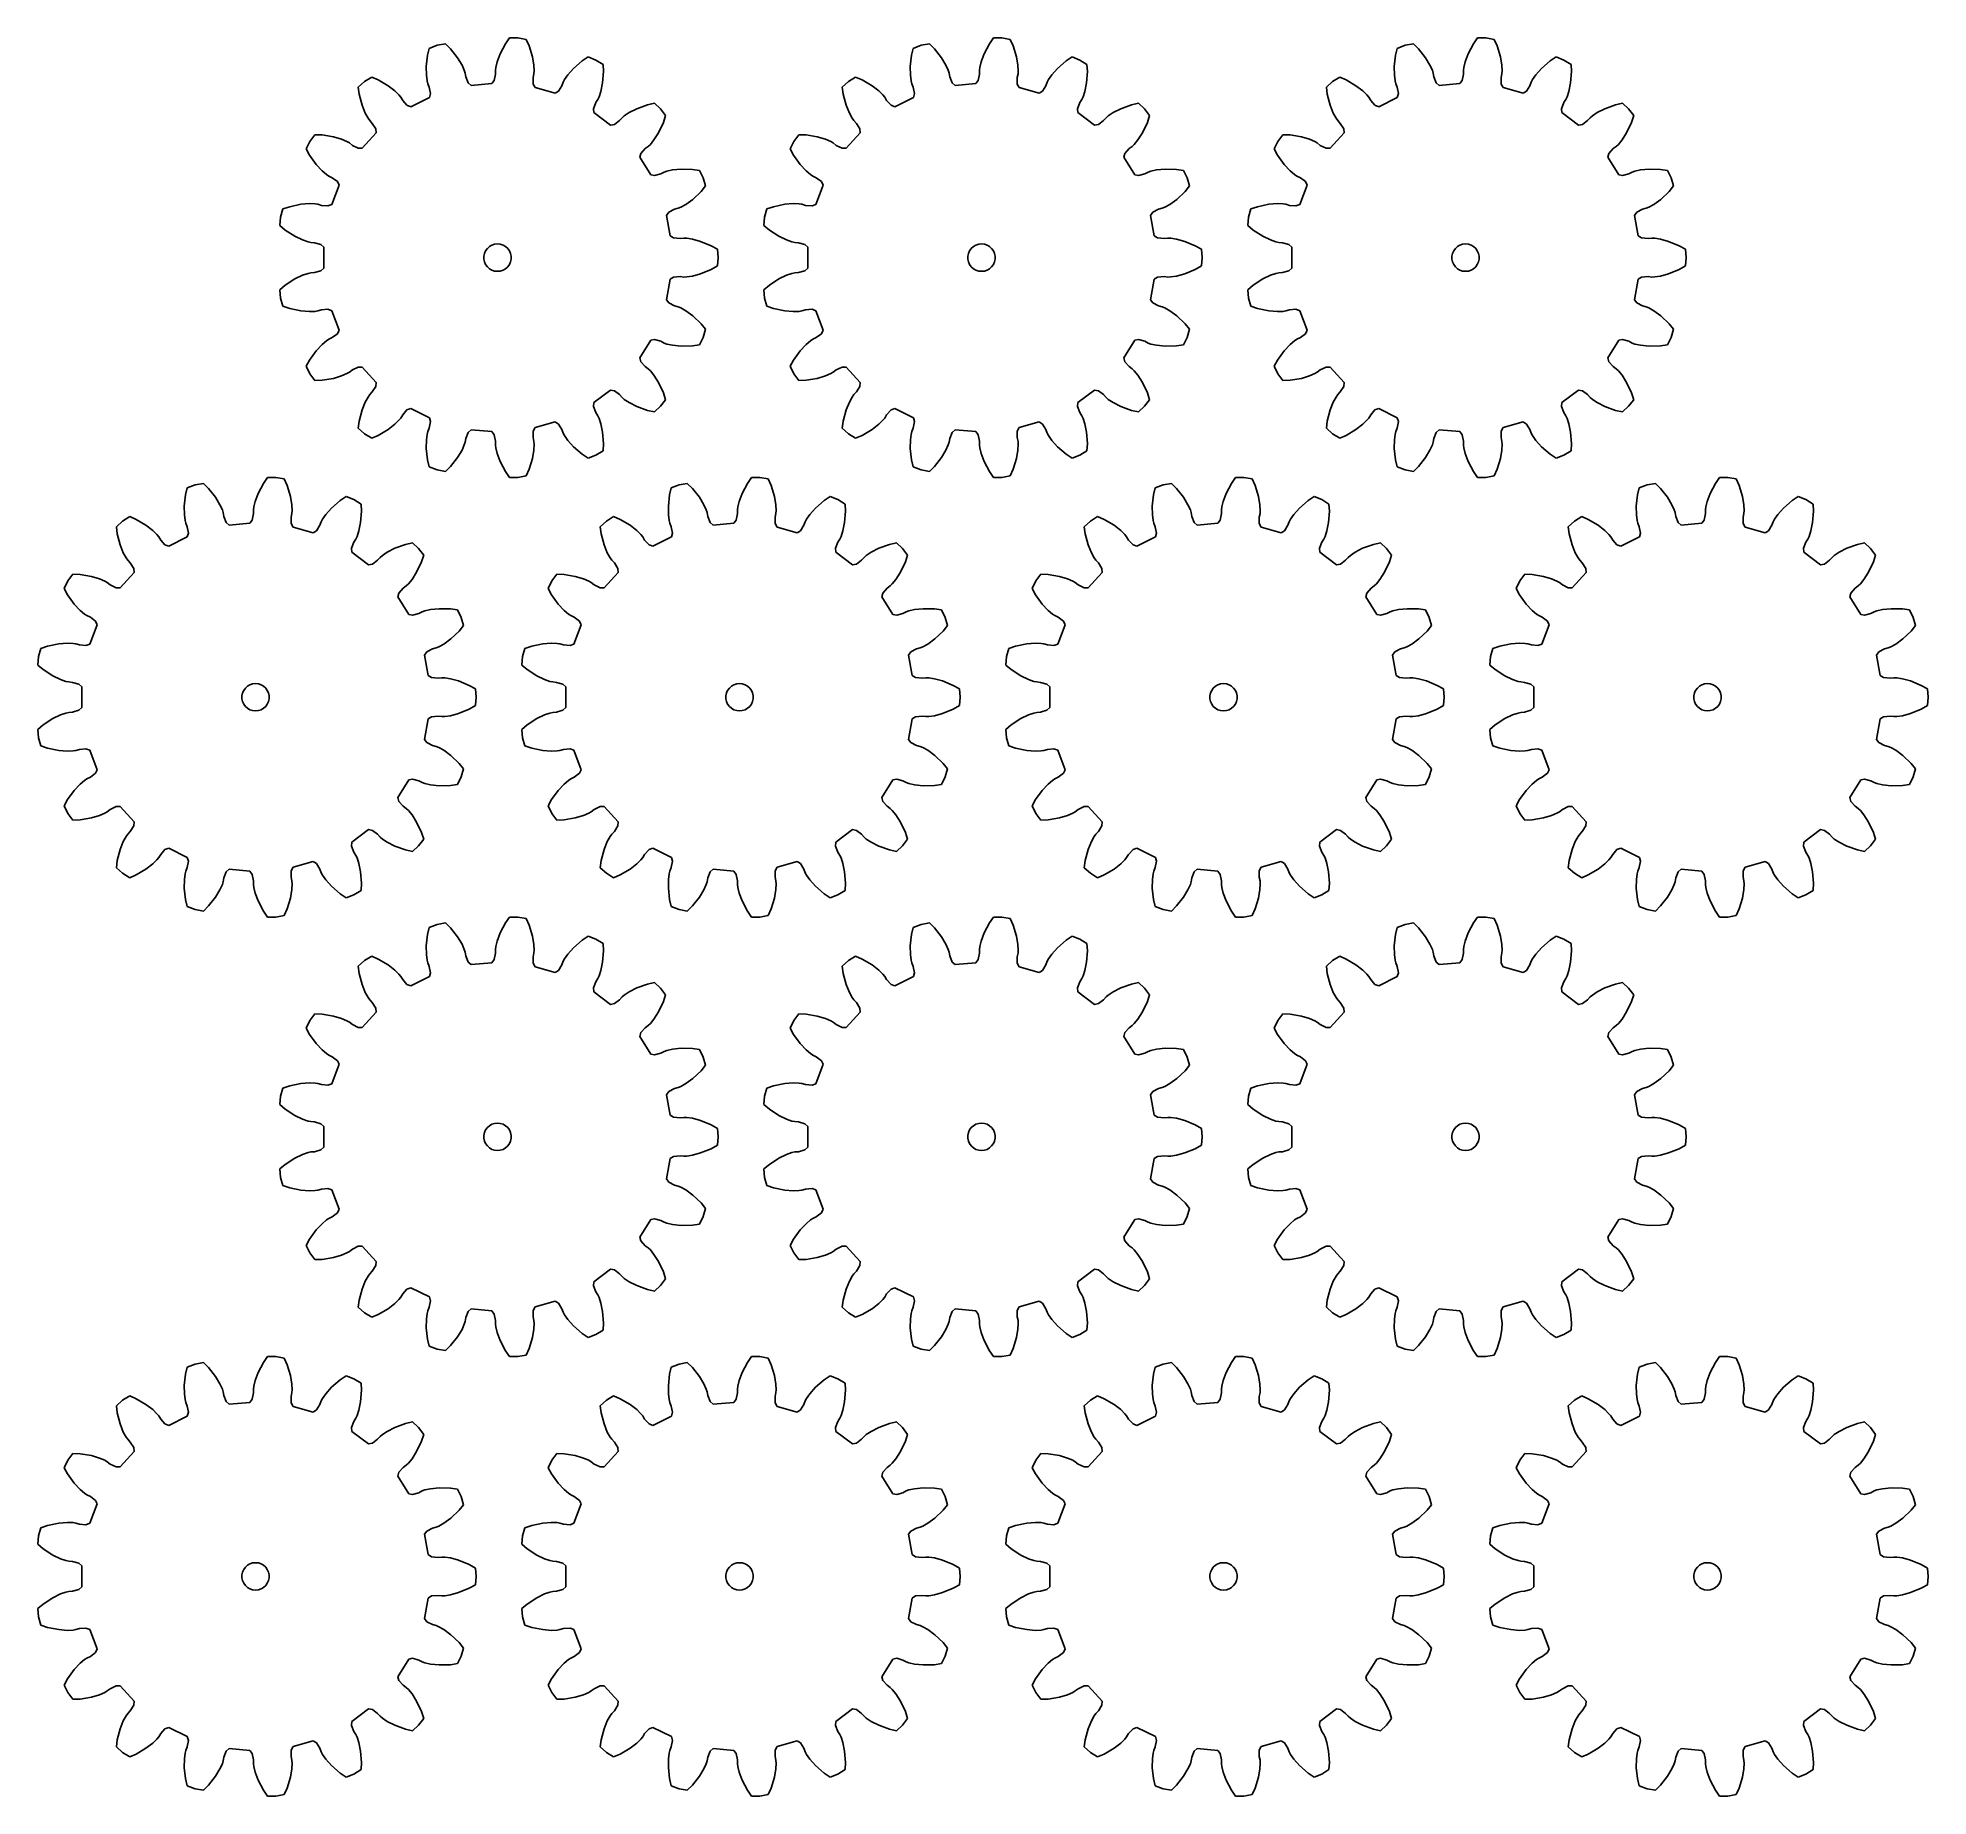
# Model space of a CAD drawing. Extents: x 0 to 207, y 0 to 193.
import ezdxf

# ---------------------------------------------------------------- set-up
doc = ezdxf.new("R2010")
doc.units = 0

msp = doc.modelspace()

# ---------------------------------------------------------------- linework, layer by layer
for p, q in [((42.73, 190.79), (42.59, 189.55)), ((42.91, 191.55), (42.73, 190.79)), ((43.77, 191.89), (42.91, 191.55)), ((44.68, 192.06), (43.77, 191.89)), ((45.23, 191.5), (44.68, 192.06)), ((46.01, 190.52), (45.23, 191.5)), ((50.68, 190.95), (50.35, 190.08)), ((51.26, 192.06), (50.68, 190.95)), ((51.71, 192.71), (51.26, 192.06)), ((52.62, 192.71), (51.71, 192.71)), ((53.53, 192.54), (52.62, 192.71)), ((53.85, 191.82), (53.53, 192.54)), ((54.22, 190.63), (53.85, 191.82)), ((95.79, 190.79), (95.64, 189.55)), ((95.97, 191.55), (95.79, 190.79)), ((96.83, 191.89), (95.97, 191.55)), ((97.73, 192.06), (96.83, 191.89)), ((98.29, 191.5), (97.73, 192.06)), ((99.07, 190.52), (98.29, 191.5)), ((103.73, 190.95), (103.4, 190.08)), ((104.31, 192.06), (103.73, 190.95)), ((104.76, 192.71), (104.31, 192.06)), ((105.68, 192.71), (104.76, 192.71)), ((106.58, 192.54), (105.68, 192.71)), ((106.91, 191.82), (106.58, 192.54)), ((107.27, 190.63), (106.91, 191.82)), ((148.84, 190.79), (148.7, 189.55)), ((149.03, 191.55), (148.84, 190.79)), ((149.88, 191.89), (149.03, 191.55)), ((150.79, 192.06), (149.88, 191.89)), ((151.35, 191.5), (150.79, 192.06)), ((152.12, 190.52), (151.35, 191.5)), ((156.79, 190.95), (156.46, 190.08)), ((157.37, 192.06), (156.79, 190.95)), ((157.82, 192.71), (157.37, 192.06)), ((158.74, 192.71), (157.82, 192.71)), ((159.64, 192.54), (158.74, 192.71)), ((159.96, 191.82), (159.64, 192.54)), ((160.33, 190.63), (159.96, 191.82)), ((42.59, 189.55), (42.6, 188.61)), ((42.6, 188.61), (42.68, 187.99)), ((46.5, 189.72), (46.01, 190.52)), ((46.75, 189.15), (46.5, 189.72)), ((46.85, 188.84), (46.75, 189.15)), ((46.92, 188.43), (46.85, 188.84)), ((50.17, 188.74), (50.03, 188.04)), ((50.2, 189.47), (50.16, 189.15)), ((50.16, 189.15), (50.17, 188.74)), ((50.35, 190.08), (50.2, 189.47)), ((54.38, 189.7), (54.22, 190.63)), ((54.31, 188.35), (54.39, 188.76)), ((54.41, 189.08), (54.38, 189.7)), ((54.39, 188.76), (54.41, 189.08)), ((58.1, 188.64), (57.74, 188.13)), ((58.73, 189.34), (58.1, 188.64)), ((59.67, 190.17), (58.73, 189.34)), ((60.32, 190.61), (59.67, 190.17)), ((61.18, 190.27), (60.32, 190.61)), ((61.96, 189.79), (61.18, 190.27)), ((61.91, 187.76), (62, 189.01)), ((62, 189.01), (61.96, 189.79)), ((95.64, 189.55), (95.65, 188.61)), ((95.65, 188.61), (95.74, 187.99)), ((99.55, 189.72), (99.07, 190.52)), ((99.81, 189.15), (99.55, 189.72)), ((99.9, 188.84), (99.81, 189.15)), ((99.98, 188.43), (99.9, 188.84)), ((103.22, 188.74), (103.09, 188.04)), ((103.25, 189.47), (103.22, 189.15)), ((103.22, 189.15), (103.22, 188.74)), ((103.4, 190.08), (103.25, 189.47)), ((107.44, 189.7), (107.27, 190.63)), ((107.37, 188.35), (107.45, 188.76)), ((107.47, 189.08), (107.44, 189.7)), ((107.45, 188.76), (107.47, 189.08)), ((111.16, 188.64), (110.8, 188.13)), ((111.78, 189.34), (111.16, 188.64)), ((112.72, 190.17), (111.78, 189.34)), ((113.37, 190.61), (112.72, 190.17)), ((114.23, 190.27), (113.37, 190.61)), ((115.01, 189.79), (114.23, 190.27)), ((114.97, 187.76), (115.05, 189.01)), ((115.05, 189.01), (115.01, 189.79)), ((148.7, 189.55), (148.71, 188.61)), ((148.71, 188.61), (148.79, 187.99)), ((152.61, 189.72), (152.12, 190.52)), ((152.87, 189.15), (152.61, 189.72)), ((152.96, 188.84), (152.87, 189.15)), ((153.03, 188.43), (152.96, 188.84)), ((156.28, 188.74), (156.15, 188.04)), ((156.31, 189.47), (156.27, 189.15)), ((156.27, 189.15), (156.28, 188.74)), ((156.46, 190.08), (156.31, 189.47)), ((160.49, 189.7), (160.33, 190.63)), ((160.42, 188.35), (160.5, 188.76)), ((160.53, 189.08), (160.49, 189.7)), ((160.5, 188.76), (160.53, 189.08)), ((164.21, 188.64), (163.85, 188.13)), ((164.84, 189.34), (164.21, 188.64)), ((165.78, 190.17), (164.84, 189.34)), ((166.43, 190.61), (165.78, 190.17)), ((167.29, 190.27), (166.43, 190.61)), ((168.07, 189.79), (167.29, 190.27)), ((168.02, 187.76), (168.11, 189.01)), ((168.11, 189.01), (168.07, 189.79)), ((35.81, 187.92), (35.13, 187.3)), ((35.13, 187.3), (35.24, 186.53)), ((35.24, 186.53), (35.55, 185.32)), ((36.6, 188.41), (35.81, 187.92)), ((37.32, 188.09), (36.6, 188.41)), ((38.39, 187.46), (37.32, 188.09)), ((39.14, 186.89), (38.39, 187.46)), ((39.58, 186.45), (39.14, 186.89)), ((42.68, 187.99), (42.76, 187.68)), ((42.76, 187.68), (42.91, 187.29)), ((42.91, 187.29), (43.04, 186.6)), ((43.04, 186.6), (42.92, 186.18)), ((47.18, 187.78), (46.92, 188.43)), ((47.5, 187.48), (47.18, 187.78)), ((49.77, 187.69), (47.5, 187.48)), ((50.03, 188.04), (49.77, 187.69)), ((54.31, 187.64), (54.31, 188.35)), ((54.51, 187.25), (54.31, 187.64)), ((56.7, 186.63), (54.51, 187.25)), ((57.07, 186.86), (56.7, 186.63)), ((57.45, 187.46), (57.07, 186.86)), ((57.59, 187.85), (57.45, 187.46)), ((57.74, 188.13), (57.59, 187.85)), ((61.53, 186.24), (61.73, 186.84)), ((61.73, 186.84), (61.91, 187.76)), ((88.87, 187.92), (88.19, 187.3)), ((88.19, 187.3), (88.29, 186.53)), ((88.29, 186.53), (88.61, 185.32)), ((89.65, 188.41), (88.87, 187.92)), ((90.37, 188.09), (89.65, 188.41)), ((91.45, 187.46), (90.37, 188.09)), ((92.19, 186.89), (91.45, 187.46)), ((92.64, 186.45), (92.19, 186.89)), ((95.74, 187.99), (95.82, 187.68)), ((95.82, 187.68), (95.97, 187.29)), ((95.97, 187.29), (96.1, 186.6)), ((96.1, 186.6), (95.98, 186.18)), ((100.23, 187.78), (99.98, 188.43)), ((100.56, 187.48), (100.23, 187.78)), ((102.82, 187.69), (100.56, 187.48)), ((103.09, 188.04), (102.82, 187.69)), ((107.37, 187.64), (107.37, 188.35)), ((107.57, 187.25), (107.37, 187.64)), ((109.76, 186.63), (107.57, 187.25)), ((110.13, 186.86), (109.76, 186.63)), ((110.5, 187.46), (110.13, 186.86)), ((110.65, 187.85), (110.5, 187.46)), ((110.8, 188.13), (110.65, 187.85)), ((114.59, 186.24), (114.78, 186.84)), ((114.78, 186.84), (114.97, 187.76)), ((141.93, 187.92), (141.25, 187.3)), ((141.25, 187.3), (141.35, 186.53)), ((141.35, 186.53), (141.67, 185.32)), ((142.71, 188.41), (141.93, 187.92)), ((143.43, 188.09), (142.71, 188.41)), ((144.5, 187.46), (143.43, 188.09)), ((145.25, 186.89), (144.5, 187.46)), ((145.7, 186.45), (145.25, 186.89)), ((148.79, 187.99), (148.87, 187.68)), ((148.87, 187.68), (149.03, 187.29)), ((149.03, 187.29), (149.15, 186.6)), ((149.15, 186.6), (149.03, 186.18)), ((153.29, 187.78), (153.03, 188.43)), ((153.61, 187.48), (153.29, 187.78)), ((155.88, 187.69), (153.61, 187.48)), ((156.15, 188.04), (155.88, 187.69)), ((160.43, 187.64), (160.42, 188.35)), ((160.62, 187.25), (160.43, 187.64)), ((162.81, 186.63), (160.62, 187.25)), ((163.19, 186.86), (162.81, 186.63)), ((163.56, 187.46), (163.19, 186.86)), ((163.71, 187.85), (163.56, 187.46)), ((163.85, 188.13), (163.71, 187.85)), ((167.65, 186.24), (167.84, 186.84)), ((167.84, 186.84), (168.02, 187.76)), ((35.55, 185.32), (35.9, 184.44)), ((35.9, 184.44), (36.2, 183.89)), ((39.78, 186.2), (39.58, 186.45)), ((40, 185.84), (39.78, 186.2)), ((40.47, 185.32), (40, 185.84)), ((40.88, 185.16), (40.47, 185.32)), ((42.92, 186.18), (40.88, 185.16)), ((60.92, 184.94), (61.18, 185.6)), ((60.96, 184.51), (60.92, 184.94)), ((62.78, 183.13), (60.96, 184.51)), ((61.18, 185.6), (61.4, 185.95)), ((61.4, 185.95), (61.53, 186.24)), ((64.81, 184.51), (64.29, 184.16)), ((65.65, 184.93), (64.81, 184.51)), ((66.82, 185.36), (65.65, 184.93)), ((67.59, 185.54), (66.82, 185.36)), ((68.27, 184.92), (67.59, 185.54)), ((68.82, 184.18), (68.27, 184.92)), ((88.61, 185.32), (88.96, 184.44)), ((88.96, 184.44), (89.26, 183.89)), ((92.84, 186.2), (92.64, 186.45)), ((93.05, 185.84), (92.84, 186.2)), ((93.53, 185.32), (93.05, 185.84)), ((93.94, 185.16), (93.53, 185.32)), ((95.98, 186.18), (93.94, 185.16)), ((113.98, 184.94), (114.23, 185.6)), ((114.02, 184.51), (113.98, 184.94)), ((115.84, 183.13), (114.02, 184.51)), ((114.23, 185.6), (114.45, 185.95)), ((114.45, 185.95), (114.59, 186.24)), ((117.87, 184.51), (117.35, 184.16)), ((118.71, 184.93), (117.87, 184.51)), ((119.88, 185.36), (118.71, 184.93)), ((120.65, 185.54), (119.88, 185.36)), ((121.33, 184.92), (120.65, 185.54)), ((121.88, 184.18), (121.33, 184.92)), ((141.67, 185.32), (142.01, 184.44)), ((142.01, 184.44), (142.32, 183.89)), ((145.89, 186.2), (145.7, 186.45)), ((146.11, 185.84), (145.89, 186.2)), ((146.58, 185.32), (146.11, 185.84)), ((146.99, 185.16), (146.58, 185.32)), ((149.03, 186.18), (146.99, 185.16)), ((167.03, 184.94), (167.29, 185.6)), ((167.08, 184.51), (167.03, 184.94)), ((168.89, 183.13), (167.08, 184.51)), ((167.29, 185.6), (167.51, 185.95)), ((167.51, 185.95), (167.65, 186.24)), ((170.93, 184.51), (170.41, 184.16)), ((171.76, 184.93), (170.93, 184.51)), ((172.94, 185.36), (171.76, 184.93)), ((173.7, 185.54), (172.94, 185.36)), ((174.38, 184.92), (173.7, 185.54)), ((174.94, 184.18), (174.38, 184.92)), ((36.2, 183.89), (36.39, 183.64)), ((36.39, 183.64), (36.67, 183.33)), ((36.67, 183.33), (37.04, 182.73)), ((37.04, 182.73), (37.08, 182.29)), ((63.21, 183.21), (62.78, 183.13)), ((63.78, 183.64), (63.21, 183.21)), ((64.06, 183.95), (63.78, 183.64)), ((64.29, 184.16), (64.06, 183.95)), ((68.05, 182.31), (68.58, 183.44)), ((68.58, 183.44), (68.82, 184.18)), ((89.26, 183.89), (89.44, 183.64)), ((89.44, 183.64), (89.73, 183.33)), ((89.73, 183.33), (90.1, 182.73)), ((90.1, 182.73), (90.14, 182.29)), ((116.27, 183.21), (115.84, 183.13)), ((116.83, 183.64), (116.27, 183.21)), ((117.11, 183.95), (116.83, 183.64)), ((117.35, 184.16), (117.11, 183.95)), ((121.1, 182.31), (121.64, 183.44)), ((121.64, 183.44), (121.88, 184.18)), ((142.32, 183.89), (142.5, 183.64)), ((142.5, 183.64), (142.78, 183.33)), ((142.78, 183.33), (143.16, 182.73)), ((143.16, 182.73), (143.19, 182.29)), ((169.32, 183.21), (168.89, 183.13)), ((169.89, 183.64), (169.32, 183.21)), ((170.17, 183.95), (169.89, 183.64)), ((170.41, 184.16), (170.17, 183.95)), ((174.16, 182.31), (174.69, 183.44)), ((174.69, 183.44), (174.94, 184.18)), ((29.82, 181.35), (29.41, 180.53)), ((29.41, 180.53), (29.79, 179.84)), ((30.38, 182.09), (29.82, 181.35)), ((31.16, 182.06), (30.38, 182.09)), ((32.4, 181.85), (31.16, 182.06)), ((33.3, 181.59), (32.4, 181.85)), ((33.87, 181.34), (33.3, 181.59)), ((34.15, 181.18), (33.87, 181.34)), ((34.48, 180.92), (34.15, 181.18)), ((35.11, 180.61), (34.48, 180.92)), ((35.55, 180.61), (35.11, 180.61)), ((37.08, 182.29), (35.55, 180.61)), ((66.11, 180.04), (66.58, 180.56)), ((66.58, 180.56), (66.92, 180.81)), ((66.92, 180.81), (67.15, 181.03)), ((67.15, 181.03), (67.54, 181.51)), ((67.54, 181.51), (68.05, 182.31)), ((82.88, 181.35), (82.47, 180.53)), ((82.47, 180.53), (82.85, 179.84)), ((83.43, 182.09), (82.88, 181.35)), ((84.22, 182.06), (83.43, 182.09)), ((85.45, 181.85), (84.22, 182.06)), ((86.35, 181.59), (85.45, 181.85)), ((86.93, 181.34), (86.35, 181.59)), ((87.2, 181.18), (86.93, 181.34)), ((87.53, 180.92), (87.2, 181.18)), ((88.17, 180.61), (87.53, 180.92)), ((88.6, 180.61), (88.17, 180.61)), ((90.14, 182.29), (88.6, 180.61)), ((119.16, 180.04), (119.64, 180.56)), ((119.64, 180.56), (119.97, 180.81)), ((119.97, 180.81), (120.2, 181.03)), ((120.2, 181.03), (120.6, 181.51)), ((120.6, 181.51), (121.1, 182.31)), ((135.94, 181.35), (135.53, 180.53)), ((135.53, 180.53), (135.9, 179.84)), ((136.49, 182.09), (135.94, 181.35)), ((137.28, 182.06), (136.49, 182.09)), ((138.51, 181.85), (137.28, 182.06)), ((139.41, 181.59), (138.51, 181.85)), ((139.99, 181.34), (139.41, 181.59)), ((140.26, 181.18), (139.99, 181.34)), ((140.59, 180.92), (140.26, 181.18)), ((141.22, 180.61), (140.59, 180.92)), ((141.66, 180.61), (141.22, 180.61)), ((143.19, 182.29), (141.66, 180.61)), ((172.22, 180.04), (172.69, 180.56)), ((172.69, 180.56), (173.03, 180.81)), ((173.03, 180.81), (173.26, 181.03)), ((173.26, 181.03), (173.66, 181.51)), ((173.66, 181.51), (174.16, 182.31)), ((29.79, 179.84), (30.52, 178.83)), ((30.52, 178.83), (31.16, 178.14)), ((65.99, 179.61), (66.11, 180.04)), ((67.19, 177.68), (65.99, 179.61)), ((69.58, 178.23), (68.97, 178.09)), ((70.51, 178.32), (69.58, 178.23)), ((71.76, 178.29), (70.51, 178.32)), ((72.54, 178.18), (71.76, 178.29)), ((82.85, 179.84), (83.58, 178.83)), ((83.58, 178.83), (84.22, 178.14)), ((119.04, 179.61), (119.16, 180.04)), ((120.24, 177.68), (119.04, 179.61)), ((122.64, 178.23), (122.02, 178.09)), ((123.57, 178.32), (122.64, 178.23)), ((124.82, 178.29), (123.57, 178.32)), ((125.6, 178.18), (124.82, 178.29)), ((135.9, 179.84), (136.64, 178.83)), ((136.64, 178.83), (137.28, 178.14)), ((172.1, 179.61), (172.22, 180.04)), ((173.3, 177.68), (172.1, 179.61)), ((175.69, 178.23), (175.08, 178.09)), ((176.63, 178.32), (175.69, 178.23)), ((177.88, 178.29), (176.63, 178.32)), ((178.65, 178.18), (177.88, 178.29)), ((31.16, 178.14), (31.64, 177.74)), ((31.64, 177.74), (31.91, 177.56)), ((31.91, 177.56), (32.28, 177.38)), ((33.04, 176.56), (32.22, 174.44)), ((32.28, 177.38), (32.85, 176.95)), ((32.85, 176.95), (33.04, 176.56)), ((67.62, 177.6), (67.19, 177.68)), ((68.3, 177.79), (67.62, 177.6)), ((68.67, 177.98), (68.3, 177.79)), ((68.97, 178.09), (68.67, 177.98)), ((72.95, 177.36), (72.54, 178.18)), ((72.7, 175.87), (73.2, 176.47)), ((73.2, 176.47), (72.95, 177.36)), ((84.22, 178.14), (84.7, 177.74)), ((84.7, 177.74), (84.96, 177.56)), ((84.96, 177.56), (85.34, 177.38)), ((86.1, 176.56), (85.27, 174.44)), ((85.34, 177.38), (85.9, 176.95)), ((85.9, 176.95), (86.1, 176.56)), ((120.67, 177.6), (120.24, 177.68)), ((121.36, 177.79), (120.67, 177.6)), ((121.73, 177.98), (121.36, 177.79)), ((122.02, 178.09), (121.73, 177.98)), ((126.01, 177.36), (125.6, 178.18)), ((125.76, 175.87), (126.26, 176.47)), ((126.26, 176.47), (126.01, 177.36)), ((137.28, 178.14), (137.76, 177.74)), ((137.76, 177.74), (138.02, 177.56)), ((138.02, 177.56), (138.4, 177.38)), ((139.15, 176.56), (138.33, 174.44)), ((138.4, 177.38), (138.96, 176.95)), ((138.96, 176.95), (139.15, 176.56)), ((173.73, 177.6), (173.3, 177.68)), ((174.41, 177.79), (173.73, 177.6)), ((174.78, 177.98), (174.41, 177.79)), ((175.08, 178.09), (174.78, 177.98)), ((179.06, 177.36), (178.65, 178.18)), ((178.82, 175.87), (179.31, 176.47)), ((179.31, 176.47), (179.06, 177.36)), ((27.61, 174.2), (26.86, 173.95)), ((28.83, 174.46), (27.61, 174.2)), ((29.77, 174.54), (28.83, 174.46)), ((30.39, 174.51), (29.77, 174.54)), ((30.71, 174.46), (30.39, 174.51)), ((31.11, 174.34), (30.71, 174.46)), ((31.81, 174.28), (31.11, 174.34)), ((32.22, 174.44), (31.81, 174.28)), ((70.21, 174.02), (70.5, 174.14)), ((70.5, 174.14), (71.04, 174.45)), ((71.04, 174.45), (71.8, 175)), ((71.8, 175), (72.7, 175.87)), ((80.66, 174.2), (79.92, 173.95)), ((81.89, 174.46), (80.66, 174.2)), ((82.82, 174.54), (81.89, 174.46)), ((83.45, 174.51), (82.82, 174.54)), ((83.76, 174.46), (83.45, 174.51)), ((84.16, 174.34), (83.76, 174.46)), ((84.87, 174.28), (84.16, 174.34)), ((85.27, 174.44), (84.87, 174.28)), ((123.26, 174.02), (123.55, 174.14)), ((123.55, 174.14), (124.1, 174.45)), ((124.1, 174.45), (124.85, 175)), ((124.85, 175), (125.76, 175.87)), ((133.72, 174.2), (132.98, 173.95)), ((134.94, 174.46), (133.72, 174.2)), ((135.88, 174.54), (134.94, 174.46)), ((136.51, 174.51), (135.88, 174.54)), ((136.82, 174.46), (136.51, 174.51)), ((137.22, 174.34), (136.82, 174.46)), ((137.92, 174.28), (137.22, 174.34)), ((138.33, 174.44), (137.92, 174.28)), ((176.32, 174.02), (176.61, 174.14)), ((176.61, 174.14), (177.16, 174.45)), ((177.16, 174.45), (177.91, 175)), ((177.91, 175), (178.82, 175.87)), ((26.61, 173.06), (26.53, 172.15)), ((26.53, 172.15), (27.13, 171.64)), ((26.86, 173.95), (26.61, 173.06)), ((68.91, 173.24), (69.17, 173.59)), ((69.33, 171), (68.91, 173.24)), ((69.17, 173.59), (69.8, 173.91)), ((69.8, 173.91), (70.21, 174.02)), ((79.67, 173.06), (79.58, 172.15)), ((79.58, 172.15), (80.19, 171.64)), ((79.92, 173.95), (79.67, 173.06)), ((121.96, 173.24), (122.23, 173.59)), ((122.38, 171), (121.96, 173.24)), ((122.23, 173.59), (122.86, 173.91)), ((122.86, 173.91), (123.26, 174.02)), ((132.72, 173.06), (132.64, 172.15)), ((132.64, 172.15), (133.24, 171.64)), ((132.98, 173.95), (132.72, 173.06)), ((175.02, 173.24), (175.28, 173.59)), ((175.44, 171), (175.02, 173.24)), ((175.28, 173.59), (175.92, 173.91)), ((175.92, 173.91), (176.32, 174.02)), ((27.13, 171.64), (28.18, 170.96)), ((28.18, 170.96), (29.02, 170.55)), ((29.02, 170.55), (29.62, 170.35)), ((29.62, 170.35), (29.93, 170.28)), ((29.93, 170.28), (30.34, 170.25)), ((30.34, 170.25), (31.02, 170.05)), ((31.02, 170.05), (31.34, 169.76)), ((49.51, 169.83), (49.78, 169.99)), ((49.78, 169.99), (50.08, 170.09)), ((50.08, 170.09), (50.39, 170.12)), ((50.39, 170.12), (50.7, 170.09)), ((50.7, 170.09), (51, 169.99)), ((51, 169.99), (51.27, 169.83)), ((69.7, 170.77), (69.33, 171)), ((70.4, 170.7), (69.7, 170.77)), ((70.82, 170.74), (70.4, 170.7)), ((71.13, 170.74), (70.82, 170.74)), ((71.75, 170.65), (71.13, 170.74)), ((72.66, 170.4), (71.75, 170.65)), ((73.82, 169.92), (72.66, 170.4)), ((80.19, 171.64), (81.23, 170.96)), ((81.23, 170.96), (82.08, 170.55)), ((82.08, 170.55), (82.67, 170.35)), ((82.67, 170.35), (82.98, 170.28)), ((82.98, 170.28), (83.4, 170.25)), ((83.4, 170.25), (84.08, 170.05)), ((84.08, 170.05), (84.4, 169.76)), ((102.57, 169.83), (102.84, 169.99)), ((102.84, 169.99), (103.14, 170.09)), ((103.14, 170.09), (103.45, 170.12)), ((103.45, 170.12), (103.76, 170.09)), ((103.76, 170.09), (104.06, 169.99)), ((104.06, 169.99), (104.33, 169.83)), ((122.75, 170.77), (122.38, 171)), ((123.46, 170.7), (122.75, 170.77)), ((123.87, 170.74), (123.46, 170.7)), ((124.19, 170.74), (123.87, 170.74)), ((124.81, 170.65), (124.19, 170.74)), ((125.72, 170.4), (124.81, 170.65)), ((126.87, 169.92), (125.72, 170.4)), ((133.24, 171.64), (134.29, 170.96)), ((134.29, 170.96), (135.13, 170.55)), ((135.13, 170.55), (135.73, 170.35)), ((135.73, 170.35), (136.04, 170.28)), ((136.04, 170.28), (136.45, 170.25)), ((136.45, 170.25), (137.13, 170.05)), ((137.13, 170.05), (137.46, 169.76)), ((155.62, 169.83), (155.89, 169.99)), ((155.89, 169.99), (156.19, 170.09)), ((156.19, 170.09), (156.5, 170.12)), ((156.5, 170.12), (156.82, 170.09)), ((156.82, 170.09), (157.11, 169.99)), ((157.11, 169.99), (157.39, 169.83)), ((175.81, 170.77), (175.44, 171)), ((176.51, 170.7), (175.81, 170.77)), ((176.93, 170.74), (176.51, 170.7)), ((177.25, 170.74), (176.93, 170.74)), ((177.87, 170.65), (177.25, 170.74)), ((178.77, 170.4), (177.87, 170.65)), ((179.93, 169.92), (178.77, 170.4)), ((31.34, 169.76), (31.34, 167.48)), ((48.9, 168.78), (48.97, 169.08)), ((48.9, 168.46), (48.9, 168.78)), ((48.97, 168.15), (48.9, 168.46)), ((48.97, 169.08), (49.09, 169.37)), ((49.09, 167.87), (48.97, 168.15)), ((49.09, 169.37), (49.28, 169.62)), ((49.28, 167.61), (49.09, 167.87)), ((49.28, 169.62), (49.51, 169.83)), ((51.27, 169.83), (51.51, 169.62)), ((51.51, 169.62), (51.69, 169.37)), ((51.69, 167.87), (51.51, 167.61)), ((51.69, 169.37), (51.82, 169.08)), ((51.82, 168.15), (51.69, 167.87)), ((51.82, 169.08), (51.88, 168.78)), ((51.88, 168.46), (51.82, 168.15)), ((51.88, 168.78), (51.88, 168.46)), ((74.5, 169.53), (73.82, 169.92)), ((74.58, 168.62), (74.5, 169.53)), ((74.5, 167.7), (74.58, 168.62)), ((84.4, 169.76), (84.4, 167.48)), ((101.96, 168.78), (102.02, 169.08)), ((101.96, 168.46), (101.96, 168.78)), ((102.02, 168.15), (101.96, 168.46)), ((102.02, 169.08), (102.15, 169.37)), ((102.15, 167.87), (102.02, 168.15)), ((102.15, 169.37), (102.33, 169.62)), ((102.33, 167.61), (102.15, 167.87)), ((102.33, 169.62), (102.57, 169.83)), ((104.33, 169.83), (104.56, 169.62)), ((104.56, 169.62), (104.75, 169.37)), ((104.75, 167.87), (104.56, 167.61)), ((104.75, 169.37), (104.88, 169.08)), ((104.88, 168.15), (104.75, 167.87)), ((104.88, 169.08), (104.94, 168.78)), ((104.94, 168.46), (104.88, 168.15)), ((104.94, 168.78), (104.94, 168.46)), ((127.56, 169.53), (126.87, 169.92)), ((127.64, 168.62), (127.56, 169.53)), ((127.56, 167.7), (127.64, 168.62)), ((137.46, 169.76), (137.46, 167.48)), ((155.01, 168.78), (155.08, 169.08)), ((155.01, 168.46), (155.01, 168.78)), ((155.08, 168.15), (155.01, 168.46)), ((155.08, 169.08), (155.21, 169.37)), ((155.21, 167.87), (155.08, 168.15)), ((155.21, 169.37), (155.39, 169.62)), ((155.39, 167.61), (155.21, 167.87)), ((155.39, 169.62), (155.62, 169.83)), ((157.39, 169.83), (157.62, 169.62)), ((157.62, 169.62), (157.8, 169.37)), ((157.8, 167.87), (157.62, 167.61)), ((157.8, 169.37), (157.93, 169.08)), ((157.93, 168.15), (157.8, 167.87)), ((157.93, 169.08), (158, 168.78)), ((158, 168.46), (157.93, 168.15)), ((158, 168.78), (158, 168.46)), ((180.61, 169.53), (179.93, 169.92)), ((180.7, 168.62), (180.61, 169.53)), ((180.61, 167.7), (180.7, 168.62)), ((28.18, 166.28), (27.13, 165.59)), ((29.02, 166.69), (28.18, 166.28)), ((29.62, 166.89), (29.02, 166.69)), ((29.93, 166.95), (29.62, 166.89)), ((30.34, 166.99), (29.93, 166.95)), ((31.02, 167.18), (30.34, 166.99)), ((31.34, 167.48), (31.02, 167.18)), ((49.51, 167.4), (49.28, 167.61)), ((49.78, 167.25), (49.51, 167.4)), ((50.08, 167.15), (49.78, 167.25)), ((50.39, 167.12), (50.08, 167.15)), ((50.7, 167.15), (50.39, 167.12)), ((51, 167.25), (50.7, 167.15)), ((51.27, 167.4), (51, 167.25)), ((51.51, 167.61), (51.27, 167.4)), ((68.91, 164), (69.33, 166.24)), ((69.33, 166.24), (69.7, 166.47)), ((69.7, 166.47), (70.4, 166.54)), ((70.4, 166.54), (70.82, 166.49)), ((70.82, 166.49), (71.13, 166.5)), ((71.13, 166.5), (71.75, 166.59)), ((71.75, 166.59), (72.66, 166.84)), ((72.66, 166.84), (73.82, 167.32)), ((73.82, 167.32), (74.5, 167.7)), ((81.23, 166.28), (80.19, 165.59)), ((82.08, 166.69), (81.23, 166.28)), ((82.67, 166.89), (82.08, 166.69)), ((82.98, 166.95), (82.67, 166.89)), ((83.4, 166.99), (82.98, 166.95)), ((84.08, 167.18), (83.4, 166.99)), ((84.4, 167.48), (84.08, 167.18)), ((102.57, 167.4), (102.33, 167.61)), ((102.84, 167.25), (102.57, 167.4)), ((103.14, 167.15), (102.84, 167.25)), ((103.45, 167.12), (103.14, 167.15)), ((103.76, 167.15), (103.45, 167.12)), ((104.06, 167.25), (103.76, 167.15)), ((104.33, 167.4), (104.06, 167.25)), ((104.56, 167.61), (104.33, 167.4)), ((121.96, 164), (122.38, 166.24)), ((122.38, 166.24), (122.75, 166.47)), ((122.75, 166.47), (123.46, 166.54)), ((123.46, 166.54), (123.87, 166.49)), ((123.87, 166.49), (124.19, 166.5)), ((124.19, 166.5), (124.81, 166.59)), ((124.81, 166.59), (125.72, 166.84)), ((125.72, 166.84), (126.87, 167.32)), ((126.87, 167.32), (127.56, 167.7)), ((134.29, 166.28), (133.24, 165.59)), ((135.13, 166.69), (134.29, 166.28)), ((135.73, 166.89), (135.13, 166.69)), ((136.04, 166.95), (135.73, 166.89)), ((136.45, 166.99), (136.04, 166.95)), ((137.13, 167.18), (136.45, 166.99)), ((137.46, 167.48), (137.13, 167.18)), ((155.62, 167.4), (155.39, 167.61)), ((155.89, 167.25), (155.62, 167.4)), ((156.19, 167.15), (155.89, 167.25)), ((156.5, 167.12), (156.19, 167.15)), ((156.82, 167.15), (156.5, 167.12)), ((157.11, 167.25), (156.82, 167.15)), ((157.39, 167.4), (157.11, 167.25)), ((157.62, 167.61), (157.39, 167.4)), ((175.02, 164), (175.44, 166.24)), ((175.44, 166.24), (175.81, 166.47)), ((175.81, 166.47), (176.51, 166.54)), ((176.51, 166.54), (176.93, 166.49)), ((176.93, 166.49), (177.25, 166.5)), ((177.25, 166.5), (177.87, 166.59)), ((177.87, 166.59), (178.77, 166.84)), ((178.77, 166.84), (179.93, 167.32)), ((179.93, 167.32), (180.61, 167.7)), ((27.13, 165.59), (26.53, 165.09)), ((26.53, 165.09), (26.61, 164.17)), ((26.61, 164.17), (26.86, 163.29)), ((69.17, 163.65), (68.91, 164)), ((80.19, 165.59), (79.58, 165.09)), ((79.58, 165.09), (79.67, 164.17)), ((79.67, 164.17), (79.92, 163.29)), ((122.23, 163.65), (121.96, 164)), ((133.24, 165.59), (132.64, 165.09)), ((132.64, 165.09), (132.72, 164.17)), ((132.72, 164.17), (132.98, 163.29)), ((175.28, 163.65), (175.02, 164)), ((26.86, 163.29), (27.61, 163.03)), ((27.61, 163.03), (28.83, 162.78)), ((28.83, 162.78), (29.77, 162.7)), ((29.77, 162.7), (30.39, 162.73)), ((30.39, 162.73), (30.71, 162.78)), ((30.71, 162.78), (31.11, 162.9)), ((31.11, 162.9), (31.81, 162.96)), ((31.81, 162.96), (32.22, 162.8)), ((32.22, 162.8), (33.04, 160.68)), ((69.8, 163.33), (69.17, 163.65)), ((70.21, 163.22), (69.8, 163.33)), ((70.5, 163.1), (70.21, 163.22)), ((71.04, 162.79), (70.5, 163.1)), ((71.8, 162.23), (71.04, 162.79)), ((72.7, 161.37), (71.8, 162.23)), ((79.92, 163.29), (80.66, 163.03)), ((80.66, 163.03), (81.89, 162.78)), ((81.89, 162.78), (82.82, 162.7)), ((82.82, 162.7), (83.45, 162.73)), ((83.45, 162.73), (83.76, 162.78)), ((83.76, 162.78), (84.16, 162.9)), ((84.16, 162.9), (84.87, 162.96)), ((84.87, 162.96), (85.27, 162.8)), ((85.27, 162.8), (86.1, 160.68)), ((122.86, 163.33), (122.23, 163.65)), ((123.26, 163.22), (122.86, 163.33)), ((123.55, 163.1), (123.26, 163.22)), ((124.1, 162.79), (123.55, 163.1)), ((124.85, 162.23), (124.1, 162.79)), ((125.76, 161.37), (124.85, 162.23)), ((132.98, 163.29), (133.72, 163.03)), ((133.72, 163.03), (134.94, 162.78)), ((134.94, 162.78), (135.88, 162.7)), ((135.88, 162.7), (136.51, 162.73)), ((136.51, 162.73), (136.82, 162.78)), ((136.82, 162.78), (137.22, 162.9)), ((137.22, 162.9), (137.92, 162.96)), ((137.92, 162.96), (138.33, 162.8)), ((138.33, 162.8), (139.15, 160.68)), ((175.92, 163.33), (175.28, 163.65)), ((176.32, 163.22), (175.92, 163.33)), ((176.61, 163.1), (176.32, 163.22)), ((177.16, 162.79), (176.61, 163.1)), ((177.91, 162.23), (177.16, 162.79)), ((178.82, 161.37), (177.91, 162.23)), ((31.91, 159.67), (31.64, 159.5)), ((32.28, 159.85), (31.91, 159.67)), ((32.85, 160.28), (32.28, 159.85)), ((33.04, 160.68), (32.85, 160.28)), ((67.19, 159.56), (67.62, 159.64)), ((67.62, 159.64), (68.3, 159.45)), ((72.54, 159.06), (72.95, 159.88)), ((73.2, 160.76), (72.7, 161.37)), ((72.95, 159.88), (73.2, 160.76)), ((84.96, 159.67), (84.7, 159.5)), ((85.34, 159.85), (84.96, 159.67)), ((85.9, 160.28), (85.34, 159.85)), ((86.1, 160.68), (85.9, 160.28)), ((120.24, 159.56), (120.67, 159.64)), ((120.67, 159.64), (121.36, 159.45)), ((125.6, 159.06), (126.01, 159.88)), ((126.26, 160.76), (125.76, 161.37)), ((126.01, 159.88), (126.26, 160.76)), ((138.02, 159.67), (137.76, 159.5)), ((138.4, 159.85), (138.02, 159.67)), ((138.96, 160.28), (138.4, 159.85)), ((139.15, 160.68), (138.96, 160.28)), ((173.3, 159.56), (173.73, 159.64)), ((173.73, 159.64), (174.41, 159.45)), ((178.65, 159.06), (179.06, 159.88)), ((179.31, 160.76), (178.82, 161.37)), ((179.06, 159.88), (179.31, 160.76)), ((30.52, 158.41), (29.79, 157.39)), ((31.16, 159.1), (30.52, 158.41)), ((31.64, 159.5), (31.16, 159.1)), ((65.99, 157.62), (67.19, 159.56)), ((66.11, 157.2), (65.99, 157.62)), ((68.3, 159.45), (68.67, 159.26)), ((68.67, 159.26), (68.97, 159.15)), ((68.97, 159.15), (69.58, 159.01)), ((69.58, 159.01), (70.51, 158.92)), ((70.51, 158.92), (71.76, 158.94)), ((71.76, 158.94), (72.54, 159.06)), ((83.58, 158.41), (82.85, 157.39)), ((84.22, 159.1), (83.58, 158.41)), ((84.7, 159.5), (84.22, 159.1)), ((119.04, 157.62), (120.24, 159.56)), ((119.16, 157.2), (119.04, 157.62)), ((121.36, 159.45), (121.73, 159.26)), ((121.73, 159.26), (122.02, 159.15)), ((122.02, 159.15), (122.64, 159.01)), ((122.64, 159.01), (123.57, 158.92)), ((123.57, 158.92), (124.82, 158.94)), ((124.82, 158.94), (125.6, 159.06)), ((136.64, 158.41), (135.9, 157.39)), ((137.28, 159.1), (136.64, 158.41)), ((137.76, 159.5), (137.28, 159.1)), ((172.1, 157.62), (173.3, 159.56)), ((172.22, 157.2), (172.1, 157.62)), ((174.41, 159.45), (174.78, 159.26)), ((174.78, 159.26), (175.08, 159.15)), ((175.08, 159.15), (175.69, 159.01)), ((175.69, 159.01), (176.63, 158.92)), ((176.63, 158.92), (177.88, 158.94)), ((177.88, 158.94), (178.65, 159.06)), ((29.79, 157.39), (29.41, 156.71)), ((29.41, 156.71), (29.82, 155.88)), ((29.82, 155.88), (30.38, 155.15)), ((32.4, 155.38), (33.3, 155.65)), ((33.3, 155.65), (33.87, 155.9)), ((33.87, 155.9), (34.15, 156.06)), ((34.15, 156.06), (34.48, 156.31)), ((34.48, 156.31), (35.11, 156.63)), ((35.11, 156.63), (35.55, 156.63)), ((35.55, 156.63), (37.08, 154.94)), ((66.58, 156.68), (66.11, 157.2)), ((66.92, 156.43), (66.58, 156.68)), ((67.15, 156.21), (66.92, 156.43)), ((67.54, 155.73), (67.15, 156.21)), ((68.05, 154.93), (67.54, 155.73)), ((82.85, 157.39), (82.47, 156.71)), ((82.47, 156.71), (82.88, 155.88)), ((82.88, 155.88), (83.43, 155.15)), ((85.45, 155.38), (86.35, 155.65)), ((86.35, 155.65), (86.93, 155.9)), ((86.93, 155.9), (87.2, 156.06)), ((87.2, 156.06), (87.53, 156.31)), ((87.53, 156.31), (88.17, 156.63)), ((88.17, 156.63), (88.6, 156.63)), ((88.6, 156.63), (90.14, 154.94)), ((119.64, 156.68), (119.16, 157.2)), ((119.97, 156.43), (119.64, 156.68)), ((120.2, 156.21), (119.97, 156.43)), ((120.6, 155.73), (120.2, 156.21)), ((121.1, 154.93), (120.6, 155.73)), ((135.9, 157.39), (135.53, 156.71)), ((135.53, 156.71), (135.94, 155.88)), ((135.94, 155.88), (136.49, 155.15)), ((138.51, 155.38), (139.41, 155.65)), ((139.41, 155.65), (139.99, 155.9)), ((139.99, 155.9), (140.26, 156.06)), ((140.26, 156.06), (140.59, 156.31)), ((140.59, 156.31), (141.22, 156.63)), ((141.22, 156.63), (141.66, 156.63)), ((141.66, 156.63), (143.19, 154.94)), ((172.69, 156.68), (172.22, 157.2)), ((173.03, 156.43), (172.69, 156.68)), ((173.26, 156.21), (173.03, 156.43)), ((173.66, 155.73), (173.26, 156.21)), ((174.16, 154.93), (173.66, 155.73)), ((30.38, 155.15), (31.16, 155.18)), ((31.16, 155.18), (32.4, 155.38)), ((36.39, 153.6), (36.2, 153.34)), ((36.67, 153.9), (36.39, 153.6)), ((37.04, 154.51), (36.67, 153.9)), ((37.08, 154.94), (37.04, 154.51)), ((60.96, 152.73), (62.78, 154.1)), ((62.78, 154.1), (63.21, 154.02)), ((63.21, 154.02), (63.78, 153.6)), ((63.78, 153.6), (64.06, 153.29)), ((68.58, 153.8), (68.05, 154.93)), ((68.82, 153.05), (68.58, 153.8)), ((83.43, 155.15), (84.22, 155.18)), ((84.22, 155.18), (85.45, 155.38)), ((89.44, 153.6), (89.26, 153.34)), ((89.73, 153.9), (89.44, 153.6)), ((90.1, 154.51), (89.73, 153.9)), ((90.14, 154.94), (90.1, 154.51)), ((114.02, 152.73), (115.84, 154.1)), ((115.84, 154.1), (116.27, 154.02)), ((116.27, 154.02), (116.83, 153.6)), ((116.83, 153.6), (117.11, 153.29)), ((121.64, 153.8), (121.1, 154.93)), ((121.88, 153.05), (121.64, 153.8)), ((136.49, 155.15), (137.28, 155.18)), ((137.28, 155.18), (138.51, 155.38)), ((142.5, 153.6), (142.32, 153.34)), ((142.78, 153.9), (142.5, 153.6)), ((143.16, 154.51), (142.78, 153.9)), ((143.19, 154.94), (143.16, 154.51)), ((167.08, 152.73), (168.89, 154.1)), ((168.89, 154.1), (169.32, 154.02)), ((169.32, 154.02), (169.89, 153.6)), ((169.89, 153.6), (170.17, 153.29)), ((174.69, 153.8), (174.16, 154.93)), ((174.94, 153.05), (174.69, 153.8)), ((35.55, 151.92), (35.24, 150.71)), ((35.9, 152.79), (35.55, 151.92)), ((36.2, 153.34), (35.9, 152.79)), ((39.78, 151.04), (40, 151.4)), ((40, 151.4), (40.47, 151.92)), ((40.47, 151.92), (40.88, 152.07)), ((40.88, 152.07), (42.92, 151.06)), ((60.92, 152.29), (60.96, 152.73)), ((61.18, 151.63), (60.92, 152.29)), ((61.4, 151.28), (61.18, 151.63)), ((61.53, 151), (61.4, 151.28)), ((64.06, 153.29), (64.29, 153.08)), ((64.29, 153.08), (64.81, 152.73)), ((64.81, 152.73), (65.65, 152.3)), ((65.65, 152.3), (66.82, 151.88)), ((66.82, 151.88), (67.59, 151.7)), ((67.59, 151.7), (68.27, 152.32)), ((68.27, 152.32), (68.82, 153.05)), ((88.61, 151.92), (88.29, 150.71)), ((88.96, 152.79), (88.61, 151.92)), ((89.26, 153.34), (88.96, 152.79)), ((92.84, 151.04), (93.05, 151.4)), ((93.05, 151.4), (93.53, 151.92)), ((93.53, 151.92), (93.94, 152.07)), ((93.94, 152.07), (95.98, 151.06)), ((113.98, 152.29), (114.02, 152.73)), ((114.23, 151.63), (113.98, 152.29)), ((114.45, 151.28), (114.23, 151.63)), ((114.59, 151), (114.45, 151.28)), ((117.11, 153.29), (117.35, 153.08)), ((117.35, 153.08), (117.87, 152.73)), ((117.87, 152.73), (118.71, 152.3)), ((118.71, 152.3), (119.88, 151.88)), ((119.88, 151.88), (120.65, 151.7)), ((120.65, 151.7), (121.33, 152.32)), ((121.33, 152.32), (121.88, 153.05)), ((141.67, 151.92), (141.35, 150.71)), ((142.01, 152.79), (141.67, 151.92)), ((142.32, 153.34), (142.01, 152.79)), ((145.89, 151.04), (146.11, 151.4)), ((146.11, 151.4), (146.58, 151.92)), ((146.58, 151.92), (146.99, 152.07)), ((146.99, 152.07), (149.03, 151.06)), ((167.03, 152.29), (167.08, 152.73)), ((167.29, 151.63), (167.03, 152.29)), ((167.51, 151.28), (167.29, 151.63)), ((167.65, 151), (167.51, 151.28)), ((170.17, 153.29), (170.41, 153.08)), ((170.41, 153.08), (170.93, 152.73)), ((170.93, 152.73), (171.76, 152.3)), ((171.76, 152.3), (172.94, 151.88)), ((172.94, 151.88), (173.7, 151.7)), ((173.7, 151.7), (174.38, 152.32)), ((174.38, 152.32), (174.94, 153.05)), ((35.24, 150.71), (35.13, 149.93)), ((35.13, 149.93), (35.81, 149.31)), ((35.81, 149.31), (36.6, 148.83)), ((37.32, 149.14), (38.39, 149.78)), ((38.39, 149.78), (39.14, 150.35)), ((39.14, 150.35), (39.58, 150.79)), ((39.58, 150.79), (39.78, 151.04)), ((42.68, 149.25), (42.6, 148.63)), ((42.76, 149.55), (42.68, 149.25)), ((42.91, 149.94), (42.76, 149.55)), ((43.04, 150.64), (42.91, 149.94)), ((42.92, 151.06), (43.04, 150.64)), ((46.92, 148.8), (47.18, 149.46)), ((47.18, 149.46), (47.5, 149.76)), ((47.5, 149.76), (49.77, 149.55)), ((49.77, 149.55), (50.03, 149.2)), ((54.31, 149.59), (54.51, 149.99)), ((54.31, 148.89), (54.31, 149.59)), ((54.51, 149.99), (56.7, 150.61)), ((56.7, 150.61), (57.07, 150.38)), ((57.07, 150.38), (57.45, 149.78)), ((57.45, 149.78), (57.59, 149.39)), ((57.59, 149.39), (57.74, 149.11)), ((61.73, 150.4), (61.53, 151)), ((61.91, 149.48), (61.73, 150.4)), ((62, 148.23), (61.91, 149.48)), ((88.29, 150.71), (88.19, 149.93)), ((88.19, 149.93), (88.87, 149.31)), ((88.87, 149.31), (89.65, 148.83)), ((90.37, 149.14), (91.45, 149.78)), ((91.45, 149.78), (92.19, 150.35)), ((92.19, 150.35), (92.64, 150.79)), ((92.64, 150.79), (92.84, 151.04)), ((95.74, 149.25), (95.65, 148.63)), ((95.82, 149.55), (95.74, 149.25)), ((95.97, 149.94), (95.82, 149.55)), ((96.1, 150.64), (95.97, 149.94)), ((95.98, 151.06), (96.1, 150.64)), ((99.98, 148.8), (100.23, 149.46)), ((100.23, 149.46), (100.56, 149.76)), ((100.56, 149.76), (102.82, 149.55)), ((102.82, 149.55), (103.09, 149.2)), ((107.37, 149.59), (107.57, 149.99)), ((107.37, 148.89), (107.37, 149.59)), ((107.57, 149.99), (109.76, 150.61)), ((109.76, 150.61), (110.13, 150.38)), ((110.13, 150.38), (110.5, 149.78)), ((110.5, 149.78), (110.65, 149.39)), ((110.65, 149.39), (110.8, 149.11)), ((114.78, 150.4), (114.59, 151)), ((114.97, 149.48), (114.78, 150.4)), ((115.05, 148.23), (114.97, 149.48)), ((141.35, 150.71), (141.25, 149.93)), ((141.25, 149.93), (141.93, 149.31)), ((141.93, 149.31), (142.71, 148.83)), ((143.43, 149.14), (144.5, 149.78)), ((144.5, 149.78), (145.25, 150.35)), ((145.25, 150.35), (145.7, 150.79)), ((145.7, 150.79), (145.89, 151.04)), ((148.79, 149.25), (148.71, 148.63)), ((148.87, 149.55), (148.79, 149.25)), ((149.03, 149.94), (148.87, 149.55)), ((149.03, 151.06), (149.15, 150.64)), ((149.15, 150.64), (149.03, 149.94)), ((153.03, 148.8), (153.29, 149.46)), ((153.29, 149.46), (153.61, 149.76)), ((153.61, 149.76), (155.88, 149.55)), ((155.88, 149.55), (156.15, 149.2)), ((160.42, 148.89), (160.43, 149.59)), ((160.43, 149.59), (160.62, 149.99)), ((160.62, 149.99), (162.81, 150.61)), ((162.81, 150.61), (163.19, 150.38)), ((163.19, 150.38), (163.56, 149.78)), ((163.56, 149.78), (163.71, 149.39)), ((163.71, 149.39), (163.85, 149.11)), ((167.84, 150.4), (167.65, 151)), ((168.02, 149.48), (167.84, 150.4)), ((168.11, 148.23), (168.02, 149.48)), ((36.6, 148.83), (37.32, 149.14)), ((42.6, 148.63), (42.59, 147.69)), ((42.59, 147.69), (42.73, 146.45)), ((46.01, 146.71), (46.5, 147.52)), ((46.5, 147.52), (46.75, 148.09)), ((46.75, 148.09), (46.85, 148.39)), ((46.85, 148.39), (46.92, 148.8)), ((50.03, 149.2), (50.17, 148.5)), ((50.17, 148.5), (50.16, 148.08)), ((50.16, 148.08), (50.2, 147.77)), ((50.2, 147.77), (50.35, 147.16)), ((50.35, 147.16), (50.68, 146.28)), ((54.22, 146.61), (54.38, 147.53)), ((54.39, 148.48), (54.31, 148.89)), ((54.38, 147.53), (54.41, 148.16)), ((54.41, 148.16), (54.39, 148.48)), ((57.74, 149.11), (58.1, 148.59)), ((58.1, 148.59), (58.73, 147.89)), ((58.73, 147.89), (59.67, 147.07)), ((61.18, 146.96), (61.96, 147.45)), ((61.96, 147.45), (62, 148.23)), ((89.65, 148.83), (90.37, 149.14)), ((95.65, 148.63), (95.64, 147.69)), ((95.64, 147.69), (95.79, 146.45)), ((99.07, 146.71), (99.55, 147.52)), ((99.55, 147.52), (99.81, 148.09)), ((99.81, 148.09), (99.9, 148.39)), ((99.9, 148.39), (99.98, 148.8)), ((103.09, 149.2), (103.22, 148.5)), ((103.22, 148.5), (103.22, 148.08)), ((103.22, 148.08), (103.25, 147.77)), ((103.25, 147.77), (103.4, 147.16)), ((103.4, 147.16), (103.73, 146.28)), ((107.27, 146.61), (107.44, 147.53)), ((107.45, 148.48), (107.37, 148.89)), ((107.44, 147.53), (107.47, 148.16)), ((107.47, 148.16), (107.45, 148.48)), ((110.8, 149.11), (111.16, 148.59)), ((111.16, 148.59), (111.78, 147.89)), ((111.78, 147.89), (112.72, 147.07)), ((114.23, 146.96), (115.01, 147.45)), ((115.01, 147.45), (115.05, 148.23)), ((142.71, 148.83), (143.43, 149.14)), ((148.71, 148.63), (148.7, 147.69)), ((148.7, 147.69), (148.84, 146.45)), ((152.12, 146.71), (152.61, 147.52)), ((152.61, 147.52), (152.87, 148.09)), ((152.87, 148.09), (152.96, 148.39)), ((152.96, 148.39), (153.03, 148.8)), ((156.15, 149.2), (156.28, 148.5)), ((156.28, 148.5), (156.27, 148.08)), ((156.27, 148.08), (156.31, 147.77)), ((156.31, 147.77), (156.46, 147.16)), ((156.46, 147.16), (156.79, 146.28)), ((160.33, 146.61), (160.49, 147.53)), ((160.5, 148.48), (160.42, 148.89)), ((160.49, 147.53), (160.53, 148.16)), ((160.53, 148.16), (160.5, 148.48)), ((163.85, 149.11), (164.21, 148.59)), ((164.21, 148.59), (164.84, 147.89)), ((164.84, 147.89), (165.78, 147.07)), ((167.29, 146.96), (168.07, 147.45)), ((168.07, 147.45), (168.11, 148.23)), ((42.73, 146.45), (42.91, 145.68)), ((42.91, 145.68), (43.77, 145.35)), ((43.77, 145.35), (44.68, 145.18)), ((44.68, 145.18), (45.23, 145.73)), ((45.23, 145.73), (46.01, 146.71)), ((50.68, 146.28), (51.26, 145.18)), ((51.26, 145.18), (51.71, 144.53)), ((53.53, 144.7), (53.85, 145.42)), ((53.85, 145.42), (54.22, 146.61)), ((59.67, 147.07), (60.32, 146.63)), ((60.32, 146.63), (61.18, 146.96)), ((95.79, 146.45), (95.97, 145.68)), ((95.97, 145.68), (96.83, 145.35)), ((96.83, 145.35), (97.73, 145.18)), ((97.73, 145.18), (98.29, 145.73)), ((98.29, 145.73), (99.07, 146.71)), ((103.73, 146.28), (104.31, 145.18)), ((104.31, 145.18), (104.76, 144.53)), ((106.58, 144.7), (106.91, 145.42)), ((106.91, 145.42), (107.27, 146.61)), ((112.72, 147.07), (113.37, 146.63)), ((113.37, 146.63), (114.23, 146.96)), ((148.84, 146.45), (149.03, 145.68)), ((149.03, 145.68), (149.88, 145.35)), ((149.88, 145.35), (150.79, 145.18)), ((150.79, 145.18), (151.35, 145.73)), ((151.35, 145.73), (152.12, 146.71)), ((156.79, 146.28), (157.37, 145.18)), ((157.37, 145.18), (157.82, 144.53)), ((159.64, 144.7), (159.96, 145.42)), ((159.96, 145.42), (160.33, 146.61)), ((165.78, 147.07), (166.43, 146.63)), ((166.43, 146.63), (167.29, 146.96)), ((16.39, 143.38), (16.2, 142.61)), ((17.24, 143.71), (16.39, 143.38)), ((18.15, 143.88), (17.24, 143.71)), ((18.71, 143.33), (18.15, 143.88)), ((19.48, 142.35), (18.71, 143.33)), ((24.73, 143.88), (24.15, 142.78)), ((25.18, 144.53), (24.73, 143.88)), ((26.1, 144.53), (25.18, 144.53)), ((27, 144.36), (26.1, 144.53)), ((27.32, 143.64), (27, 144.36)), ((27.69, 142.45), (27.32, 143.64)), ((51.71, 144.53), (52.62, 144.53)), ((52.62, 144.53), (53.53, 144.7)), ((69.44, 143.38), (69.26, 142.61)), ((70.3, 143.71), (69.44, 143.38)), ((71.2, 143.88), (70.3, 143.71)), ((71.76, 143.33), (71.2, 143.88)), ((72.54, 142.35), (71.76, 143.33)), ((77.79, 143.88), (77.2, 142.78)), ((78.23, 144.53), (77.79, 143.88)), ((79.15, 144.53), (78.23, 144.53)), ((80.06, 144.36), (79.15, 144.53)), ((80.38, 143.64), (80.06, 144.36)), ((80.75, 142.45), (80.38, 143.64)), ((104.76, 144.53), (105.68, 144.53)), ((105.68, 144.53), (106.58, 144.7)), ((122.5, 143.38), (122.31, 142.61)), ((123.36, 143.71), (122.5, 143.38)), ((124.26, 143.88), (123.36, 143.71)), ((124.82, 143.33), (124.26, 143.88)), ((125.59, 142.35), (124.82, 143.33)), ((130.84, 143.88), (130.26, 142.78)), ((131.29, 144.53), (130.84, 143.88)), ((132.21, 144.53), (131.29, 144.53)), ((133.11, 144.36), (132.21, 144.53)), ((133.43, 143.64), (133.11, 144.36)), ((133.8, 142.45), (133.43, 143.64)), ((157.82, 144.53), (158.74, 144.53)), ((158.74, 144.53), (159.64, 144.7)), ((175.55, 143.38), (175.37, 142.61)), ((176.41, 143.71), (175.55, 143.38)), ((177.32, 143.88), (176.41, 143.71)), ((177.87, 143.33), (177.32, 143.88)), ((178.65, 142.35), (177.87, 143.33)), ((183.9, 143.88), (183.32, 142.78)), ((184.35, 144.53), (183.9, 143.88)), ((185.26, 144.53), (184.35, 144.53)), ((186.17, 144.36), (185.26, 144.53)), ((186.49, 143.64), (186.17, 144.36)), ((186.86, 142.45), (186.49, 143.64)), ((16.2, 142.61), (16.06, 141.37)), ((16.06, 141.37), (16.07, 140.43)), ((19.97, 141.54), (19.48, 142.35)), ((20.23, 140.97), (19.97, 141.54)), ((20.32, 140.67), (20.23, 140.97)), ((23.67, 141.29), (23.63, 140.98)), ((23.63, 140.98), (23.64, 140.56)), ((23.82, 141.9), (23.67, 141.29)), ((24.15, 142.78), (23.82, 141.9)), ((27.85, 141.53), (27.69, 142.45)), ((27.89, 140.9), (27.85, 141.53)), ((32.2, 141.17), (31.57, 140.47)), ((33.14, 141.99), (32.2, 141.17)), ((33.79, 142.43), (33.14, 141.99)), ((34.65, 142.1), (33.79, 142.43)), ((35.43, 141.61), (34.65, 142.1)), ((35.47, 140.83), (35.43, 141.61)), ((69.26, 142.61), (69.12, 141.37)), ((69.12, 141.37), (69.12, 140.43)), ((73.02, 141.54), (72.54, 142.35)), ((73.28, 140.97), (73.02, 141.54)), ((73.37, 140.67), (73.28, 140.97)), ((76.73, 141.29), (76.69, 140.98)), ((76.69, 140.98), (76.69, 140.56)), ((76.87, 141.9), (76.73, 141.29)), ((77.2, 142.78), (76.87, 141.9)), ((80.91, 141.53), (80.75, 142.45)), ((80.94, 140.9), (80.91, 141.53)), ((85.25, 141.17), (84.63, 140.47)), ((86.2, 141.99), (85.25, 141.17)), ((86.85, 142.43), (86.2, 141.99)), ((87.7, 142.1), (86.85, 142.43)), ((88.49, 141.61), (87.7, 142.1)), ((88.53, 140.83), (88.49, 141.61)), ((122.31, 142.61), (122.17, 141.37)), ((122.17, 141.37), (122.18, 140.43)), ((126.08, 141.54), (125.59, 142.35)), ((126.34, 140.97), (126.08, 141.54)), ((126.43, 140.67), (126.34, 140.97)), ((129.78, 141.29), (129.75, 140.98)), ((129.75, 140.98), (129.75, 140.56)), ((129.93, 141.9), (129.78, 141.29)), ((130.26, 142.78), (129.93, 141.9)), ((133.97, 141.53), (133.8, 142.45)), ((134, 140.9), (133.97, 141.53)), ((138.31, 141.17), (137.68, 140.47)), ((139.25, 141.99), (138.31, 141.17)), ((139.9, 142.43), (139.25, 141.99)), ((140.76, 142.1), (139.9, 142.43)), ((141.54, 141.61), (140.76, 142.1)), ((141.58, 140.83), (141.54, 141.61)), ((175.37, 142.61), (175.23, 141.37)), ((175.23, 141.37), (175.24, 140.43)), ((179.14, 141.54), (178.65, 142.35)), ((179.39, 140.97), (179.14, 141.54)), ((179.49, 140.67), (179.39, 140.97)), ((182.84, 141.29), (182.8, 140.98)), ((182.8, 140.98), (182.81, 140.56)), ((182.99, 141.9), (182.84, 141.29)), ((183.32, 142.78), (182.99, 141.9)), ((187.02, 141.53), (186.86, 142.45)), ((187.05, 140.9), (187.02, 141.53)), ((191.37, 141.17), (190.74, 140.47)), ((192.31, 141.99), (191.37, 141.17)), ((192.96, 142.43), (192.31, 141.99)), ((193.82, 142.1), (192.96, 142.43)), ((194.6, 141.61), (193.82, 142.1)), ((194.64, 140.83), (194.6, 141.61)), ((9.29, 139.75), (8.61, 139.13)), ((8.61, 139.13), (8.71, 138.35)), ((10.07, 140.23), (9.29, 139.75)), ((10.79, 139.92), (10.07, 140.23)), ((11.86, 139.28), (10.79, 139.92)), ((12.61, 138.71), (11.86, 139.28)), ((16.07, 140.43), (16.15, 139.81)), ((16.15, 139.81), (16.23, 139.51)), ((16.23, 139.51), (16.39, 139.12)), ((16.39, 139.12), (16.51, 138.42)), ((20.39, 140.26), (20.32, 140.67)), ((20.65, 139.6), (20.39, 140.26)), ((20.97, 139.3), (20.65, 139.6)), ((23.24, 139.51), (20.97, 139.3)), ((23.51, 139.86), (23.24, 139.51)), ((23.64, 140.56), (23.51, 139.86)), ((27.78, 140.17), (27.86, 140.58)), ((27.79, 139.47), (27.78, 140.17)), ((27.98, 139.07), (27.79, 139.47)), ((27.86, 140.58), (27.89, 140.9)), ((30.17, 138.45), (27.98, 139.07)), ((30.92, 139.28), (30.55, 138.68)), ((31.07, 139.67), (30.92, 139.28)), ((31.21, 139.95), (31.07, 139.67)), ((31.57, 140.47), (31.21, 139.95)), ((35.2, 138.66), (35.38, 139.58)), ((35.38, 139.58), (35.47, 140.83)), ((62.34, 139.75), (61.66, 139.13)), ((61.66, 139.13), (61.77, 138.35)), ((63.12, 140.23), (62.34, 139.75)), ((63.84, 139.92), (63.12, 140.23)), ((64.92, 139.28), (63.84, 139.92)), ((65.66, 138.71), (64.92, 139.28)), ((69.12, 140.43), (69.21, 139.81)), ((69.21, 139.81), (69.29, 139.51)), ((69.29, 139.51), (69.44, 139.12)), ((69.44, 139.12), (69.57, 138.42)), ((73.45, 140.26), (73.37, 140.67)), ((73.7, 139.6), (73.45, 140.26)), ((74.03, 139.3), (73.7, 139.6)), ((76.3, 139.51), (74.03, 139.3)), ((76.56, 139.86), (76.3, 139.51)), ((76.69, 140.56), (76.56, 139.86)), ((80.84, 140.17), (80.92, 140.58)), ((80.84, 139.47), (80.84, 140.17)), ((81.04, 139.07), (80.84, 139.47)), ((80.92, 140.58), (80.94, 140.9)), ((83.23, 138.45), (81.04, 139.07)), ((83.98, 139.28), (83.6, 138.68)), ((84.12, 139.67), (83.98, 139.28)), ((84.27, 139.95), (84.12, 139.67)), ((84.63, 140.47), (84.27, 139.95)), ((88.26, 138.66), (88.44, 139.58)), ((88.44, 139.58), (88.53, 140.83)), ((115.4, 139.75), (114.72, 139.13)), ((114.72, 139.13), (114.82, 138.35)), ((116.18, 140.23), (115.4, 139.75)), ((116.9, 139.92), (116.18, 140.23)), ((117.98, 139.28), (116.9, 139.92)), ((118.72, 138.71), (117.98, 139.28)), ((122.18, 140.43), (122.26, 139.81)), ((122.26, 139.81), (122.34, 139.51)), ((122.34, 139.51), (122.5, 139.12)), ((122.5, 139.12), (122.63, 138.42)), ((126.5, 140.26), (126.43, 140.67)), ((126.76, 139.6), (126.5, 140.26)), ((127.09, 139.3), (126.76, 139.6)), ((129.35, 139.51), (127.09, 139.3)), ((129.62, 139.86), (129.35, 139.51)), ((129.75, 140.56), (129.62, 139.86)), ((133.9, 140.17), (133.98, 140.58)), ((133.9, 139.47), (133.9, 140.17)), ((134.09, 139.07), (133.9, 139.47)), ((133.98, 140.58), (134, 140.9)), ((136.28, 138.45), (134.09, 139.07)), ((137.03, 139.28), (136.66, 138.68)), ((137.18, 139.67), (137.03, 139.28)), ((137.33, 139.95), (137.18, 139.67)), ((137.68, 140.47), (137.33, 139.95)), ((141.31, 138.66), (141.49, 139.58)), ((141.49, 139.58), (141.58, 140.83)), ((168.45, 139.75), (167.77, 139.13)), ((167.77, 139.13), (167.88, 138.35)), ((169.24, 140.23), (168.45, 139.75)), ((169.96, 139.92), (169.24, 140.23)), ((171.03, 139.28), (169.96, 139.92)), ((171.78, 138.71), (171.03, 139.28)), ((175.24, 140.43), (175.32, 139.81)), ((175.32, 139.81), (175.4, 139.51)), ((175.4, 139.51), (175.55, 139.12)), ((175.55, 139.12), (175.68, 138.42)), ((179.56, 140.26), (179.49, 140.67)), ((179.82, 139.6), (179.56, 140.26)), ((180.14, 139.3), (179.82, 139.6)), ((182.41, 139.51), (180.14, 139.3)), ((182.67, 139.86), (182.41, 139.51)), ((182.81, 140.56), (182.67, 139.86)), ((186.95, 140.17), (187.03, 140.58)), ((186.95, 139.47), (186.95, 140.17)), ((187.15, 139.07), (186.95, 139.47)), ((187.03, 140.58), (187.05, 140.9)), ((189.34, 138.45), (187.15, 139.07)), ((190.09, 139.28), (189.71, 138.68)), ((190.23, 139.67), (190.09, 139.28)), ((190.38, 139.95), (190.23, 139.67)), ((190.74, 140.47), (190.38, 139.95)), ((194.37, 138.66), (194.55, 139.58)), ((194.55, 139.58), (194.64, 140.83)), ((8.71, 138.35), (9.03, 137.14)), ((9.03, 137.14), (9.37, 136.27)), ((13.06, 138.27), (12.61, 138.71)), ((13.25, 138.02), (13.06, 138.27)), ((13.47, 137.66), (13.25, 138.02)), ((13.94, 137.14), (13.47, 137.66)), ((14.35, 136.99), (13.94, 137.14)), ((16.39, 138), (14.35, 136.99)), ((16.51, 138.42), (16.39, 138)), ((30.55, 138.68), (30.17, 138.45)), ((34.39, 136.77), (34.65, 137.43)), ((34.65, 137.43), (34.87, 137.78)), ((34.87, 137.78), (35, 138.06)), ((35, 138.06), (35.2, 138.66)), ((40.3, 137.18), (39.12, 136.76)), ((41.06, 137.36), (40.3, 137.18)), ((41.74, 136.74), (41.06, 137.36)), ((61.77, 138.35), (62.08, 137.14)), ((62.08, 137.14), (62.43, 136.27)), ((66.11, 138.27), (65.66, 138.71)), ((66.31, 138.02), (66.11, 138.27)), ((66.52, 137.66), (66.31, 138.02)), ((67, 137.14), (66.52, 137.66)), ((67.41, 136.99), (67, 137.14)), ((69.45, 138), (67.41, 136.99)), ((69.57, 138.42), (69.45, 138)), ((83.6, 138.68), (83.23, 138.45)), ((87.45, 136.77), (87.7, 137.43)), ((87.7, 137.43), (87.93, 137.78)), ((87.93, 137.78), (88.06, 138.06)), ((88.06, 138.06), (88.26, 138.66)), ((93.35, 137.18), (92.18, 136.76)), ((94.12, 137.36), (93.35, 137.18)), ((94.8, 136.74), (94.12, 137.36)), ((114.82, 138.35), (115.14, 137.14)), ((115.14, 137.14), (115.49, 136.27)), ((119.17, 138.27), (118.72, 138.71)), ((119.36, 138.02), (119.17, 138.27)), ((119.58, 137.66), (119.36, 138.02)), ((120.06, 137.14), (119.58, 137.66)), ((120.47, 136.99), (120.06, 137.14)), ((122.51, 138), (120.47, 136.99)), ((122.63, 138.42), (122.51, 138)), ((136.66, 138.68), (136.28, 138.45)), ((140.51, 136.77), (140.76, 137.43)), ((140.76, 137.43), (140.98, 137.78)), ((140.98, 137.78), (141.12, 138.06)), ((141.12, 138.06), (141.31, 138.66)), ((146.41, 137.18), (145.23, 136.76)), ((147.17, 137.36), (146.41, 137.18)), ((147.85, 136.74), (147.17, 137.36)), ((167.88, 138.35), (168.19, 137.14)), ((168.19, 137.14), (168.54, 136.27)), ((172.22, 138.27), (171.78, 138.71)), ((172.42, 138.02), (172.22, 138.27)), ((172.64, 137.66), (172.42, 138.02)), ((173.11, 137.14), (172.64, 137.66)), ((173.52, 136.99), (173.11, 137.14)), ((175.56, 138), (173.52, 136.99)), ((175.68, 138.42), (175.56, 138)), ((189.71, 138.68), (189.34, 138.45)), ((193.56, 136.77), (193.82, 137.43)), ((193.82, 137.43), (194.04, 137.78)), ((194.04, 137.78), (194.17, 138.06)), ((194.17, 138.06), (194.37, 138.66)), ((199.46, 137.18), (198.29, 136.76)), ((200.23, 137.36), (199.46, 137.18)), ((200.91, 136.74), (200.23, 137.36)), ((9.37, 136.27), (9.68, 135.72)), ((9.68, 135.72), (9.86, 135.46)), ((9.86, 135.46), (10.14, 135.16)), ((10.14, 135.16), (10.52, 134.55)), ((34.44, 136.33), (34.39, 136.77)), ((36.25, 134.96), (34.44, 136.33)), ((36.68, 135.04), (36.25, 134.96)), ((37.25, 135.46), (36.68, 135.04)), ((37.53, 135.77), (37.25, 135.46)), ((37.77, 135.98), (37.53, 135.77)), ((38.29, 136.33), (37.77, 135.98)), ((39.12, 136.76), (38.29, 136.33)), ((41.52, 134.13), (42.05, 135.26)), ((42.3, 136.01), (41.74, 136.74)), ((42.05, 135.26), (42.3, 136.01)), ((62.43, 136.27), (62.73, 135.72)), ((62.73, 135.72), (62.92, 135.46)), ((62.92, 135.46), (63.2, 135.16)), ((63.2, 135.16), (63.57, 134.55)), ((87.49, 136.33), (87.45, 136.77)), ((89.31, 134.96), (87.49, 136.33)), ((89.74, 135.04), (89.31, 134.96)), ((90.31, 135.46), (89.74, 135.04)), ((90.58, 135.77), (90.31, 135.46)), ((90.82, 135.98), (90.58, 135.77)), ((91.34, 136.33), (90.82, 135.98)), ((92.18, 136.76), (91.34, 136.33)), ((94.57, 134.13), (95.11, 135.26)), ((95.35, 136.01), (94.8, 136.74)), ((95.11, 135.26), (95.35, 136.01)), ((115.49, 136.27), (115.79, 135.72)), ((115.79, 135.72), (115.97, 135.46)), ((115.97, 135.46), (116.26, 135.16)), ((116.26, 135.16), (116.63, 134.55)), ((140.55, 136.33), (140.51, 136.77)), ((142.36, 134.96), (140.55, 136.33)), ((142.8, 135.04), (142.36, 134.96)), ((143.36, 135.46), (142.8, 135.04)), ((143.64, 135.77), (143.36, 135.46)), ((143.88, 135.98), (143.64, 135.77)), ((144.4, 136.33), (143.88, 135.98)), ((145.23, 136.76), (144.4, 136.33)), ((147.63, 134.13), (148.16, 135.26)), ((148.41, 136.01), (147.85, 136.74)), ((148.16, 135.26), (148.41, 136.01)), ((168.54, 136.27), (168.84, 135.72)), ((168.84, 135.72), (169.03, 135.46)), ((169.03, 135.46), (169.31, 135.16)), ((169.31, 135.16), (169.68, 134.55)), ((193.6, 136.33), (193.56, 136.77)), ((195.42, 134.96), (193.6, 136.33)), ((195.85, 135.04), (195.42, 134.96)), ((196.42, 135.46), (195.85, 135.04)), ((196.7, 135.77), (196.42, 135.46)), ((196.93, 135.98), (196.7, 135.77)), ((197.45, 136.33), (196.93, 135.98)), ((198.29, 136.76), (197.45, 136.33)), ((200.69, 134.13), (201.22, 135.26)), ((201.46, 136.01), (200.91, 136.74)), ((201.22, 135.26), (201.46, 136.01)), ((3.3, 133.18), (2.89, 132.35)), ((3.85, 133.91), (3.3, 133.18)), ((4.64, 133.88), (3.85, 133.91)), ((5.87, 133.68), (4.64, 133.88)), ((6.77, 133.41), (5.87, 133.68)), ((7.35, 133.16), (6.77, 133.41)), ((7.62, 133), (7.35, 133.16)), ((7.95, 132.75), (7.62, 133)), ((8.58, 132.43), (7.95, 132.75)), ((10.55, 134.12), (9.02, 132.43)), ((10.52, 134.55), (10.55, 134.12)), ((40.05, 132.38), (40.39, 132.63)), ((40.39, 132.63), (40.62, 132.85)), ((40.62, 132.85), (41.02, 133.34)), ((41.02, 133.34), (41.52, 134.13)), ((56.35, 133.18), (55.94, 132.35)), ((56.91, 133.91), (56.35, 133.18)), ((57.69, 133.88), (56.91, 133.91)), ((58.92, 133.68), (57.69, 133.88)), ((59.83, 133.41), (58.92, 133.68)), ((60.4, 133.16), (59.83, 133.41)), ((60.67, 133), (60.4, 133.16)), ((61, 132.75), (60.67, 133)), ((61.64, 132.43), (61, 132.75)), ((63.61, 134.12), (62.08, 132.43)), ((63.57, 134.55), (63.61, 134.12)), ((93.11, 132.38), (93.45, 132.63)), ((93.45, 132.63), (93.67, 132.85)), ((93.67, 132.85), (94.07, 133.34)), ((94.07, 133.34), (94.57, 134.13)), ((109.41, 133.18), (109, 132.35)), ((109.96, 133.91), (109.41, 133.18)), ((110.75, 133.88), (109.96, 133.91)), ((111.98, 133.68), (110.75, 133.88)), ((112.88, 133.41), (111.98, 133.68)), ((113.46, 133.16), (112.88, 133.41)), ((113.73, 133), (113.46, 133.16)), ((114.06, 132.75), (113.73, 133)), ((114.69, 132.43), (114.06, 132.75)), ((116.67, 134.12), (115.13, 132.43)), ((116.63, 134.55), (116.67, 134.12)), ((146.17, 132.38), (146.5, 132.63)), ((146.5, 132.63), (146.73, 132.85)), ((146.73, 132.85), (147.13, 133.34)), ((147.13, 133.34), (147.63, 134.13)), ((162.46, 133.18), (162.05, 132.35)), ((163.02, 133.91), (162.46, 133.18)), ((163.8, 133.88), (163.02, 133.91)), ((165.04, 133.68), (163.8, 133.88)), ((165.94, 133.41), (165.04, 133.68)), ((166.51, 133.16), (165.94, 133.41)), ((166.79, 133), (166.51, 133.16)), ((167.12, 132.75), (166.79, 133)), ((167.75, 132.43), (167.12, 132.75)), ((169.72, 134.12), (168.19, 132.43)), ((169.68, 134.55), (169.72, 134.12)), ((199.22, 132.38), (199.56, 132.63)), ((199.56, 132.63), (199.79, 132.85)), ((199.79, 132.85), (200.18, 133.34)), ((200.18, 133.34), (200.69, 134.13)), ((2.89, 132.35), (3.26, 131.67)), ((3.26, 131.67), (4, 130.65)), ((4, 130.65), (4.64, 129.96)), ((9.02, 132.43), (8.58, 132.43)), ((39.46, 131.44), (39.58, 131.86)), ((40.66, 129.5), (39.46, 131.44)), ((39.58, 131.86), (40.05, 132.38)), ((55.94, 132.35), (56.32, 131.67)), ((56.32, 131.67), (57.05, 130.65)), ((57.05, 130.65), (57.69, 129.96)), ((62.08, 132.43), (61.64, 132.43)), ((92.52, 131.44), (92.64, 131.86)), ((93.72, 129.5), (92.52, 131.44)), ((92.64, 131.86), (93.11, 132.38)), ((109, 132.35), (109.38, 131.67)), ((109.38, 131.67), (110.11, 130.65)), ((110.11, 130.65), (110.75, 129.96)), ((115.13, 132.43), (114.69, 132.43)), ((145.57, 131.44), (145.69, 131.86)), ((146.77, 129.5), (145.57, 131.44)), ((145.69, 131.86), (146.17, 132.38)), ((162.05, 132.35), (162.43, 131.67)), ((162.43, 131.67), (163.16, 130.65)), ((163.16, 130.65), (163.8, 129.96)), ((168.19, 132.43), (167.75, 132.43)), ((198.63, 131.44), (198.75, 131.86)), ((199.83, 129.5), (198.63, 131.44)), ((198.75, 131.86), (199.22, 132.38)), ((4.64, 129.96), (5.12, 129.56)), ((5.12, 129.56), (5.38, 129.39)), ((5.38, 129.39), (5.76, 129.21)), ((5.76, 129.21), (6.32, 128.78)), ((6.32, 128.78), (6.51, 128.38)), ((41.09, 129.42), (40.66, 129.5)), ((41.77, 129.61), (41.09, 129.42)), ((42.14, 129.8), (41.77, 129.61)), ((42.44, 129.91), (42.14, 129.8)), ((43.05, 130.05), (42.44, 129.91)), ((43.99, 130.14), (43.05, 130.05)), ((45.24, 130.12), (43.99, 130.14)), ((46.01, 130), (45.24, 130.12)), ((46.42, 129.18), (46.01, 130)), ((46.67, 128.3), (46.42, 129.18)), ((57.69, 129.96), (58.17, 129.56)), ((58.17, 129.56), (58.44, 129.39)), ((58.44, 129.39), (58.81, 129.21)), ((58.81, 129.21), (59.38, 128.78)), ((59.38, 128.78), (59.57, 128.38)), ((94.15, 129.42), (93.72, 129.5)), ((94.83, 129.61), (94.15, 129.42)), ((95.2, 129.8), (94.83, 129.61)), ((95.5, 129.91), (95.2, 129.8)), ((96.11, 130.05), (95.5, 129.91)), ((97.04, 130.14), (96.11, 130.05)), ((98.29, 130.12), (97.04, 130.14)), ((99.07, 130), (98.29, 130.12)), ((99.48, 129.18), (99.07, 130)), ((99.73, 128.3), (99.48, 129.18)), ((110.75, 129.96), (111.23, 129.56)), ((111.23, 129.56), (111.49, 129.39)), ((111.49, 129.39), (111.87, 129.21)), ((111.87, 129.21), (112.43, 128.78)), ((112.43, 128.78), (112.63, 128.38)), ((147.2, 129.42), (146.77, 129.5)), ((147.88, 129.61), (147.2, 129.42)), ((148.25, 129.8), (147.88, 129.61)), ((148.55, 129.91), (148.25, 129.8)), ((149.16, 130.05), (148.55, 129.91)), ((150.1, 130.14), (149.16, 130.05)), ((151.35, 130.12), (150.1, 130.14)), ((152.12, 130), (151.35, 130.12)), ((152.53, 129.18), (152.12, 130)), ((152.79, 128.3), (152.53, 129.18)), ((163.8, 129.96), (164.28, 129.56)), ((164.28, 129.56), (164.55, 129.39)), ((164.55, 129.39), (164.92, 129.21)), ((164.92, 129.21), (165.49, 128.78)), ((165.49, 128.78), (165.68, 128.38)), ((200.26, 129.42), (199.83, 129.5)), ((200.94, 129.61), (200.26, 129.42)), ((201.31, 129.8), (200.94, 129.61)), ((201.61, 129.91), (201.31, 129.8)), ((202.22, 130.05), (201.61, 129.91)), ((203.15, 130.14), (202.22, 130.05)), ((204.4, 130.12), (203.15, 130.14)), ((205.18, 130), (204.4, 130.12)), ((205.59, 129.18), (205.18, 130)), ((205.84, 128.3), (205.59, 129.18)), ((6.51, 128.38), (5.69, 126.26)), ((44.52, 126.27), (45.27, 126.83)), ((45.27, 126.83), (46.18, 127.69)), ((46.18, 127.69), (46.67, 128.3)), ((59.57, 128.38), (58.75, 126.26)), ((97.57, 126.27), (98.33, 126.83)), ((98.33, 126.83), (99.23, 127.69)), ((99.23, 127.69), (99.73, 128.3)), ((112.63, 128.38), (111.8, 126.26)), ((150.63, 126.27), (151.38, 126.83)), ((151.38, 126.83), (152.29, 127.69)), ((152.29, 127.69), (152.79, 128.3)), ((165.68, 128.38), (164.86, 126.26)), ((203.68, 126.27), (204.44, 126.83)), ((204.44, 126.83), (205.34, 127.69)), ((205.34, 127.69), (205.84, 128.3)), ((0.08, 124.89), (0, 123.97)), ((0.34, 125.77), (0.08, 124.89)), ((1.08, 126.03), (0.34, 125.77)), ((2.3, 126.28), (1.08, 126.03)), ((3.24, 126.36), (2.3, 126.28)), ((3.87, 126.33), (3.24, 126.36)), ((4.18, 126.28), (3.87, 126.33)), ((4.58, 126.17), (4.18, 126.28)), ((5.28, 126.1), (4.58, 126.17)), ((5.69, 126.26), (5.28, 126.1)), ((42.38, 125.06), (42.64, 125.41)), ((42.8, 122.82), (42.38, 125.06)), ((42.64, 125.41), (43.28, 125.73)), ((43.28, 125.73), (43.68, 125.84)), ((43.68, 125.84), (43.97, 125.96)), ((43.97, 125.96), (44.52, 126.27)), ((53.14, 124.89), (53.06, 123.97)), ((53.39, 125.77), (53.14, 124.89)), ((54.14, 126.03), (53.39, 125.77)), ((55.36, 126.28), (54.14, 126.03)), ((56.29, 126.36), (55.36, 126.28)), ((56.92, 126.33), (56.29, 126.36)), ((57.23, 126.28), (56.92, 126.33)), ((57.63, 126.17), (57.23, 126.28)), ((58.34, 126.1), (57.63, 126.17)), ((58.75, 126.26), (58.34, 126.1)), ((95.44, 125.06), (95.7, 125.41)), ((95.85, 122.82), (95.44, 125.06)), ((95.7, 125.41), (96.33, 125.73)), ((96.33, 125.73), (96.73, 125.84)), ((96.73, 125.84), (97.03, 125.96)), ((97.03, 125.96), (97.57, 126.27)), ((106.2, 124.89), (106.11, 123.97)), ((106.45, 125.77), (106.2, 124.89)), ((107.19, 126.03), (106.45, 125.77)), ((108.42, 126.28), (107.19, 126.03)), ((109.35, 126.36), (108.42, 126.28)), ((109.98, 126.33), (109.35, 126.36)), ((110.29, 126.28), (109.98, 126.33)), ((110.69, 126.17), (110.29, 126.28)), ((111.39, 126.1), (110.69, 126.17)), ((111.8, 126.26), (111.39, 126.1)), ((148.49, 125.06), (148.75, 125.41)), ((148.91, 122.82), (148.49, 125.06)), ((148.75, 125.41), (149.39, 125.73)), ((149.39, 125.73), (149.79, 125.84)), ((149.79, 125.84), (150.08, 125.96)), ((150.08, 125.96), (150.63, 126.27)), ((159.25, 124.89), (159.17, 123.97)), ((159.5, 125.77), (159.25, 124.89)), ((160.25, 126.03), (159.5, 125.77)), ((161.47, 126.28), (160.25, 126.03)), ((162.41, 126.36), (161.47, 126.28)), ((163.03, 126.33), (162.41, 126.36)), ((163.35, 126.28), (163.03, 126.33)), ((163.75, 126.17), (163.35, 126.28)), ((164.45, 126.1), (163.75, 126.17)), ((164.86, 126.26), (164.45, 126.1)), ((201.55, 125.06), (201.81, 125.41)), ((201.97, 122.82), (201.55, 125.06)), ((201.81, 125.41), (202.44, 125.73)), ((202.44, 125.73), (202.85, 125.84)), ((202.85, 125.84), (203.14, 125.96)), ((203.14, 125.96), (203.68, 126.27)), ((0, 123.97), (0.6, 123.47)), ((0.6, 123.47), (1.65, 122.79)), ((1.65, 122.79), (2.49, 122.37)), ((2.49, 122.37), (3.09, 122.17)), ((43.17, 122.59), (42.8, 122.82)), ((43.87, 122.52), (43.17, 122.59)), ((44.29, 122.57), (43.87, 122.52)), ((44.61, 122.56), (44.29, 122.57)), ((45.23, 122.47), (44.61, 122.56)), ((46.13, 122.22), (45.23, 122.47)), ((53.06, 123.97), (53.66, 123.47)), ((53.66, 123.47), (54.71, 122.79)), ((54.71, 122.79), (55.55, 122.37)), ((55.55, 122.37), (56.14, 122.17)), ((96.23, 122.59), (95.85, 122.82)), ((96.93, 122.52), (96.23, 122.59)), ((97.35, 122.57), (96.93, 122.52)), ((97.66, 122.56), (97.35, 122.57)), ((98.28, 122.47), (97.66, 122.56)), ((99.19, 122.22), (98.28, 122.47)), ((106.11, 123.97), (106.71, 123.47)), ((106.71, 123.47), (107.76, 122.79)), ((107.76, 122.79), (108.61, 122.37)), ((108.61, 122.37), (109.2, 122.17)), ((149.28, 122.59), (148.91, 122.82)), ((149.99, 122.52), (149.28, 122.59)), ((150.4, 122.57), (149.99, 122.52)), ((150.72, 122.56), (150.4, 122.57)), ((151.34, 122.47), (150.72, 122.56)), ((152.24, 122.22), (151.34, 122.47)), ((159.17, 123.97), (159.77, 123.47)), ((159.77, 123.47), (160.82, 122.79)), ((160.82, 122.79), (161.66, 122.37)), ((161.66, 122.37), (162.26, 122.17)), ((202.34, 122.59), (201.97, 122.82)), ((203.04, 122.52), (202.34, 122.59)), ((203.46, 122.57), (203.04, 122.52)), ((203.77, 122.56), (203.46, 122.57)), ((204.39, 122.47), (203.77, 122.56)), ((205.3, 122.22), (204.39, 122.47)), ((3.09, 122.17), (3.4, 122.11)), ((3.4, 122.11), (3.81, 122.07)), ((3.81, 122.07), (4.49, 121.88)), ((4.49, 121.88), (4.82, 121.58)), ((4.82, 121.58), (4.82, 119.3)), ((22.37, 120.6), (22.44, 120.91)), ((22.37, 120.28), (22.37, 120.6)), ((22.44, 119.98), (22.37, 120.28)), ((22.44, 120.91), (22.57, 121.19)), ((22.57, 121.19), (22.75, 121.45)), ((22.75, 121.45), (22.98, 121.66)), ((22.98, 121.66), (23.25, 121.81)), ((23.25, 121.81), (23.55, 121.91)), ((23.55, 121.91), (23.86, 121.94)), ((23.86, 121.94), (24.18, 121.91)), ((24.18, 121.91), (24.47, 121.81)), ((24.47, 121.81), (24.75, 121.66)), ((24.75, 121.66), (24.98, 121.45)), ((24.98, 121.45), (25.16, 121.19)), ((25.16, 121.19), (25.29, 120.91)), ((25.29, 120.91), (25.36, 120.6)), ((25.36, 120.28), (25.29, 119.98)), ((25.36, 120.6), (25.36, 120.28)), ((47.29, 121.74), (46.13, 122.22)), ((47.97, 121.36), (47.29, 121.74)), ((48.06, 120.44), (47.97, 121.36)), ((47.97, 119.53), (48.06, 120.44)), ((56.14, 122.17), (56.45, 122.11)), ((56.45, 122.11), (56.87, 122.07)), ((56.87, 122.07), (57.55, 121.88)), ((57.55, 121.88), (57.87, 121.58)), ((57.87, 121.58), (57.87, 119.3)), ((75.43, 120.6), (75.49, 120.91)), ((75.43, 120.28), (75.43, 120.6)), ((75.49, 119.98), (75.43, 120.28)), ((75.49, 120.91), (75.62, 121.19)), ((75.62, 121.19), (75.81, 121.45)), ((75.81, 121.45), (76.04, 121.66)), ((76.04, 121.66), (76.31, 121.81)), ((76.31, 121.81), (76.61, 121.91)), ((76.61, 121.91), (76.92, 121.94)), ((76.92, 121.94), (77.23, 121.91)), ((77.23, 121.91), (77.53, 121.81)), ((77.53, 121.81), (77.8, 121.66)), ((77.8, 121.66), (78.04, 121.45)), ((78.04, 121.45), (78.22, 121.19)), ((78.22, 121.19), (78.35, 120.91)), ((78.35, 120.91), (78.41, 120.6)), ((78.41, 120.28), (78.35, 119.98)), ((78.41, 120.6), (78.41, 120.28)), ((100.34, 121.74), (99.19, 122.22)), ((101.03, 121.36), (100.34, 121.74)), ((101.11, 120.44), (101.03, 121.36)), ((101.03, 119.53), (101.11, 120.44)), ((109.2, 122.17), (109.51, 122.11)), ((109.51, 122.11), (109.92, 122.07)), ((109.92, 122.07), (110.6, 121.88)), ((110.6, 121.88), (110.93, 121.58)), ((110.93, 121.58), (110.93, 119.3)), ((128.48, 120.6), (128.55, 120.91)), ((128.48, 120.28), (128.48, 120.6)), ((128.55, 119.98), (128.48, 120.28)), ((128.55, 120.91), (128.68, 121.19)), ((128.68, 121.19), (128.86, 121.45)), ((128.86, 121.45), (129.09, 121.66)), ((129.09, 121.66), (129.37, 121.81)), ((129.37, 121.81), (129.66, 121.91)), ((129.66, 121.91), (129.98, 121.94)), ((129.98, 121.94), (130.29, 121.91)), ((130.29, 121.91), (130.59, 121.81)), ((130.59, 121.81), (130.86, 121.66)), ((130.86, 121.66), (131.09, 121.45)), ((131.09, 121.45), (131.28, 121.19)), ((131.28, 121.19), (131.4, 120.91)), ((131.4, 120.91), (131.47, 120.6)), ((131.47, 120.28), (131.4, 119.98)), ((131.47, 120.6), (131.47, 120.28)), ((153.4, 121.74), (152.24, 122.22)), ((154.08, 121.36), (153.4, 121.74)), ((154.17, 120.44), (154.08, 121.36)), ((154.08, 119.53), (154.17, 120.44)), ((162.26, 122.17), (162.57, 122.11)), ((162.57, 122.11), (162.98, 122.07)), ((162.98, 122.07), (163.66, 121.88)), ((163.66, 121.88), (163.98, 121.58)), ((163.98, 121.58), (163.98, 119.3)), ((181.54, 120.6), (181.61, 120.91)), ((181.54, 120.28), (181.54, 120.6)), ((181.61, 119.98), (181.54, 120.28)), ((181.61, 120.91), (181.73, 121.19)), ((181.73, 121.19), (181.92, 121.45)), ((181.92, 121.45), (182.15, 121.66)), ((182.15, 121.66), (182.42, 121.81)), ((182.42, 121.81), (182.72, 121.91)), ((182.72, 121.91), (183.03, 121.94)), ((183.03, 121.94), (183.34, 121.91)), ((183.34, 121.91), (183.64, 121.81)), ((183.64, 121.81), (183.91, 121.66)), ((183.91, 121.66), (184.15, 121.45)), ((184.15, 121.45), (184.33, 121.19)), ((184.33, 121.19), (184.46, 120.91)), ((184.46, 120.91), (184.52, 120.6)), ((184.52, 120.28), (184.46, 119.98)), ((184.52, 120.6), (184.52, 120.28)), ((206.46, 121.74), (205.3, 122.22)), ((207.14, 121.36), (206.46, 121.74)), ((207.22, 120.44), (207.14, 121.36)), ((207.14, 119.53), (207.22, 120.44)), ((2.49, 118.51), (1.65, 118.1)), ((3.09, 118.71), (2.49, 118.51)), ((3.4, 118.78), (3.09, 118.71)), ((3.81, 118.81), (3.4, 118.78)), ((4.49, 119.01), (3.81, 118.81)), ((4.82, 119.3), (4.49, 119.01)), ((22.57, 119.69), (22.44, 119.98)), ((22.75, 119.44), (22.57, 119.69)), ((22.98, 119.23), (22.75, 119.44)), ((23.25, 119.07), (22.98, 119.23)), ((23.55, 118.97), (23.25, 119.07)), ((23.86, 118.94), (23.55, 118.97)), ((24.18, 118.97), (23.86, 118.94)), ((24.47, 119.07), (24.18, 118.97)), ((24.75, 119.23), (24.47, 119.07)), ((24.98, 119.44), (24.75, 119.23)), ((25.16, 119.69), (24.98, 119.44)), ((25.29, 119.98), (25.16, 119.69)), ((42.8, 118.06), (43.17, 118.29)), ((43.17, 118.29), (43.87, 118.36)), ((43.87, 118.36), (44.29, 118.32)), ((44.29, 118.32), (44.61, 118.32)), ((44.61, 118.32), (45.23, 118.41)), ((45.23, 118.41), (46.13, 118.66)), ((46.13, 118.66), (47.29, 119.14)), ((47.29, 119.14), (47.97, 119.53)), ((55.55, 118.51), (54.71, 118.1)), ((56.14, 118.71), (55.55, 118.51)), ((56.45, 118.78), (56.14, 118.71)), ((56.87, 118.81), (56.45, 118.78)), ((57.55, 119.01), (56.87, 118.81)), ((57.87, 119.3), (57.55, 119.01)), ((75.62, 119.69), (75.49, 119.98)), ((75.81, 119.44), (75.62, 119.69)), ((76.04, 119.23), (75.81, 119.44)), ((76.31, 119.07), (76.04, 119.23)), ((76.61, 118.97), (76.31, 119.07)), ((76.92, 118.94), (76.61, 118.97)), ((77.23, 118.97), (76.92, 118.94)), ((77.53, 119.07), (77.23, 118.97)), ((77.8, 119.23), (77.53, 119.07)), ((78.04, 119.44), (77.8, 119.23)), ((78.22, 119.69), (78.04, 119.44)), ((78.35, 119.98), (78.22, 119.69)), ((95.85, 118.06), (96.23, 118.29)), ((96.23, 118.29), (96.93, 118.36)), ((96.93, 118.36), (97.35, 118.32)), ((97.35, 118.32), (97.66, 118.32)), ((97.66, 118.32), (98.28, 118.41)), ((98.28, 118.41), (99.19, 118.66)), ((99.19, 118.66), (100.34, 119.14)), ((100.34, 119.14), (101.03, 119.53)), ((108.61, 118.51), (107.76, 118.1)), ((109.2, 118.71), (108.61, 118.51)), ((109.51, 118.78), (109.2, 118.71)), ((109.92, 118.81), (109.51, 118.78)), ((110.6, 119.01), (109.92, 118.81)), ((110.93, 119.3), (110.6, 119.01)), ((128.68, 119.69), (128.55, 119.98)), ((128.86, 119.44), (128.68, 119.69)), ((129.09, 119.23), (128.86, 119.44)), ((129.37, 119.07), (129.09, 119.23)), ((129.66, 118.97), (129.37, 119.07)), ((129.98, 118.94), (129.66, 118.97)), ((130.29, 118.97), (129.98, 118.94)), ((130.59, 119.07), (130.29, 118.97)), ((130.86, 119.23), (130.59, 119.07)), ((131.09, 119.44), (130.86, 119.23)), ((131.28, 119.69), (131.09, 119.44)), ((131.4, 119.98), (131.28, 119.69)), ((148.91, 118.06), (149.28, 118.29)), ((149.28, 118.29), (149.99, 118.36)), ((149.99, 118.36), (150.4, 118.32)), ((150.4, 118.32), (150.72, 118.32)), ((150.72, 118.32), (151.34, 118.41)), ((151.34, 118.41), (152.24, 118.66)), ((152.24, 118.66), (153.4, 119.14)), ((153.4, 119.14), (154.08, 119.53)), ((161.66, 118.51), (160.82, 118.1)), ((162.26, 118.71), (161.66, 118.51)), ((162.57, 118.78), (162.26, 118.71)), ((162.98, 118.81), (162.57, 118.78)), ((163.66, 119.01), (162.98, 118.81)), ((163.98, 119.3), (163.66, 119.01)), ((181.73, 119.69), (181.61, 119.98)), ((181.92, 119.44), (181.73, 119.69)), ((182.15, 119.23), (181.92, 119.44)), ((182.42, 119.07), (182.15, 119.23)), ((182.72, 118.97), (182.42, 119.07)), ((183.03, 118.94), (182.72, 118.97)), ((183.34, 118.97), (183.03, 118.94)), ((183.64, 119.07), (183.34, 118.97)), ((183.91, 119.23), (183.64, 119.07)), ((184.15, 119.44), (183.91, 119.23)), ((184.33, 119.69), (184.15, 119.44)), ((184.46, 119.98), (184.33, 119.69)), ((201.97, 118.06), (202.34, 118.29)), ((202.34, 118.29), (203.04, 118.36)), ((203.04, 118.36), (203.46, 118.32)), ((203.46, 118.32), (203.77, 118.32)), ((203.77, 118.32), (204.39, 118.41)), ((204.39, 118.41), (205.3, 118.66)), ((205.3, 118.66), (206.46, 119.14)), ((206.46, 119.14), (207.14, 119.53)), ((0.6, 117.42), (0, 116.91)), ((0, 116.91), (0.08, 116)), ((1.65, 118.1), (0.6, 117.42)), ((42.38, 115.82), (42.8, 118.06)), ((53.66, 117.42), (53.06, 116.91)), ((53.06, 116.91), (53.14, 116)), ((54.71, 118.1), (53.66, 117.42)), ((95.44, 115.82), (95.85, 118.06)), ((106.71, 117.42), (106.11, 116.91)), ((106.11, 116.91), (106.2, 116)), ((107.76, 118.1), (106.71, 117.42)), ((148.49, 115.82), (148.91, 118.06)), ((159.77, 117.42), (159.17, 116.91)), ((159.17, 116.91), (159.25, 116)), ((160.82, 118.1), (159.77, 117.42)), ((201.55, 115.82), (201.97, 118.06)), ((0.08, 116), (0.34, 115.11)), ((0.34, 115.11), (1.08, 114.86)), ((1.08, 114.86), (2.3, 114.6)), ((2.3, 114.6), (3.24, 114.52)), ((3.24, 114.52), (3.87, 114.55)), ((3.87, 114.55), (4.18, 114.6)), ((4.18, 114.6), (4.58, 114.72)), ((4.58, 114.72), (5.28, 114.78)), ((5.28, 114.78), (5.69, 114.62)), ((5.69, 114.62), (6.51, 112.5)), ((42.64, 115.47), (42.38, 115.82)), ((43.28, 115.15), (42.64, 115.47)), ((43.68, 115.04), (43.28, 115.15)), ((43.97, 114.92), (43.68, 115.04)), ((44.52, 114.62), (43.97, 114.92)), ((45.27, 114.06), (44.52, 114.62)), ((46.18, 113.19), (45.27, 114.06)), ((53.14, 116), (53.39, 115.11)), ((53.39, 115.11), (54.14, 114.86)), ((54.14, 114.86), (55.36, 114.6)), ((55.36, 114.6), (56.29, 114.52)), ((56.29, 114.52), (56.92, 114.55)), ((56.92, 114.55), (57.23, 114.6)), ((57.23, 114.6), (57.63, 114.72)), ((57.63, 114.72), (58.34, 114.78)), ((58.34, 114.78), (58.75, 114.62)), ((58.75, 114.62), (59.57, 112.5)), ((95.7, 115.47), (95.44, 115.82)), ((96.33, 115.15), (95.7, 115.47)), ((96.73, 115.04), (96.33, 115.15)), ((97.03, 114.92), (96.73, 115.04)), ((97.57, 114.62), (97.03, 114.92)), ((98.33, 114.06), (97.57, 114.62)), ((99.23, 113.19), (98.33, 114.06)), ((106.2, 116), (106.45, 115.11)), ((106.45, 115.11), (107.19, 114.86)), ((107.19, 114.86), (108.42, 114.6)), ((108.42, 114.6), (109.35, 114.52)), ((109.35, 114.52), (109.98, 114.55)), ((109.98, 114.55), (110.29, 114.6)), ((110.29, 114.6), (110.69, 114.72)), ((110.69, 114.72), (111.39, 114.78)), ((111.39, 114.78), (111.8, 114.62)), ((111.8, 114.62), (112.63, 112.5)), ((148.75, 115.47), (148.49, 115.82)), ((149.39, 115.15), (148.75, 115.47)), ((149.79, 115.04), (149.39, 115.15)), ((150.08, 114.92), (149.79, 115.04)), ((150.63, 114.62), (150.08, 114.92)), ((151.38, 114.06), (150.63, 114.62)), ((152.29, 113.19), (151.38, 114.06)), ((159.25, 116), (159.5, 115.11)), ((159.5, 115.11), (160.25, 114.86)), ((160.25, 114.86), (161.47, 114.6)), ((161.47, 114.6), (162.41, 114.52)), ((162.41, 114.52), (163.03, 114.55)), ((163.03, 114.55), (163.35, 114.6)), ((163.35, 114.6), (163.75, 114.72)), ((163.75, 114.72), (164.45, 114.78)), ((164.45, 114.78), (164.86, 114.62)), ((164.86, 114.62), (165.68, 112.5)), ((201.81, 115.47), (201.55, 115.82)), ((202.44, 115.15), (201.81, 115.47)), ((202.85, 115.04), (202.44, 115.15)), ((203.14, 114.92), (202.85, 115.04)), ((203.68, 114.62), (203.14, 114.92)), ((204.44, 114.06), (203.68, 114.62)), ((205.34, 113.19), (204.44, 114.06)), ((6.32, 112.11), (5.76, 111.68)), ((6.51, 112.5), (6.32, 112.11)), ((46.67, 112.59), (46.18, 113.19)), ((46.42, 111.7), (46.67, 112.59)), ((59.38, 112.11), (58.81, 111.68)), ((59.57, 112.5), (59.38, 112.11)), ((99.73, 112.59), (99.23, 113.19)), ((99.48, 111.7), (99.73, 112.59)), ((112.43, 112.11), (111.87, 111.68)), ((112.63, 112.5), (112.43, 112.11)), ((152.79, 112.59), (152.29, 113.19)), ((152.53, 111.7), (152.79, 112.59)), ((165.49, 112.11), (164.92, 111.68)), ((165.68, 112.5), (165.49, 112.11)), ((205.84, 112.59), (205.34, 113.19)), ((205.59, 111.7), (205.84, 112.59)), ((4, 110.23), (3.26, 109.22)), ((4.64, 110.92), (4, 110.23)), ((5.12, 111.32), (4.64, 110.92)), ((5.38, 111.5), (5.12, 111.32)), ((5.76, 111.68), (5.38, 111.5)), ((39.46, 109.45), (40.66, 111.38)), ((40.66, 111.38), (41.09, 111.46)), ((41.09, 111.46), (41.77, 111.27)), ((41.77, 111.27), (42.14, 111.08)), ((42.14, 111.08), (42.44, 110.97)), ((42.44, 110.97), (43.05, 110.83)), ((43.05, 110.83), (43.99, 110.74)), ((43.99, 110.74), (45.24, 110.77)), ((45.24, 110.77), (46.01, 110.88)), ((46.01, 110.88), (46.42, 111.7)), ((57.05, 110.23), (56.32, 109.22)), ((57.69, 110.92), (57.05, 110.23)), ((58.17, 111.32), (57.69, 110.92)), ((58.44, 111.5), (58.17, 111.32)), ((58.81, 111.68), (58.44, 111.5)), ((92.52, 109.45), (93.72, 111.38)), ((93.72, 111.38), (94.15, 111.46)), ((94.15, 111.46), (94.83, 111.27)), ((94.83, 111.27), (95.2, 111.08)), ((95.2, 111.08), (95.5, 110.97)), ((95.5, 110.97), (96.11, 110.83)), ((96.11, 110.83), (97.04, 110.74)), ((97.04, 110.74), (98.29, 110.77)), ((98.29, 110.77), (99.07, 110.88)), ((99.07, 110.88), (99.48, 111.7)), ((110.11, 110.23), (109.38, 109.22)), ((110.75, 110.92), (110.11, 110.23)), ((111.23, 111.32), (110.75, 110.92)), ((111.49, 111.5), (111.23, 111.32)), ((111.87, 111.68), (111.49, 111.5)), ((145.57, 109.45), (146.77, 111.38)), ((146.77, 111.38), (147.2, 111.46)), ((147.2, 111.46), (147.88, 111.27)), ((147.88, 111.27), (148.25, 111.08)), ((148.25, 111.08), (148.55, 110.97)), ((148.55, 110.97), (149.16, 110.83)), ((149.16, 110.83), (150.1, 110.74)), ((150.1, 110.74), (151.35, 110.77)), ((151.35, 110.77), (152.12, 110.88)), ((152.12, 110.88), (152.53, 111.7)), ((163.16, 110.23), (162.43, 109.22)), ((163.8, 110.92), (163.16, 110.23)), ((164.28, 111.32), (163.8, 110.92)), ((164.55, 111.5), (164.28, 111.32)), ((164.92, 111.68), (164.55, 111.5)), ((198.63, 109.45), (199.83, 111.38)), ((199.83, 111.38), (200.26, 111.46)), ((200.26, 111.46), (200.94, 111.27)), ((200.94, 111.27), (201.31, 111.08)), ((201.31, 111.08), (201.61, 110.97)), ((201.61, 110.97), (202.22, 110.83)), ((202.22, 110.83), (203.15, 110.74)), ((203.15, 110.74), (204.4, 110.77)), ((204.4, 110.77), (205.18, 110.88)), ((205.18, 110.88), (205.59, 111.7)), ((3.26, 109.22), (2.89, 108.53)), ((2.89, 108.53), (3.3, 107.71)), ((7.35, 107.72), (7.62, 107.88)), ((7.62, 107.88), (7.95, 108.14)), ((7.95, 108.14), (8.58, 108.45)), ((8.58, 108.45), (9.02, 108.45)), ((9.02, 108.45), (10.55, 106.77)), ((39.58, 109.02), (39.46, 109.45)), ((40.05, 108.5), (39.58, 109.02)), ((40.39, 108.25), (40.05, 108.5)), ((40.62, 108.03), (40.39, 108.25)), ((41.02, 107.55), (40.62, 108.03)), ((56.32, 109.22), (55.94, 108.53)), ((55.94, 108.53), (56.35, 107.71)), ((60.4, 107.72), (60.67, 107.88)), ((60.67, 107.88), (61, 108.14)), ((61, 108.14), (61.64, 108.45)), ((61.64, 108.45), (62.08, 108.45)), ((62.08, 108.45), (63.61, 106.77)), ((92.64, 109.02), (92.52, 109.45)), ((93.11, 108.5), (92.64, 109.02)), ((93.45, 108.25), (93.11, 108.5)), ((93.67, 108.03), (93.45, 108.25)), ((94.07, 107.55), (93.67, 108.03)), ((109.38, 109.22), (109, 108.53)), ((109, 108.53), (109.41, 107.71)), ((113.46, 107.72), (113.73, 107.88)), ((113.73, 107.88), (114.06, 108.14)), ((114.06, 108.14), (114.69, 108.45)), ((114.69, 108.45), (115.13, 108.45)), ((115.13, 108.45), (116.67, 106.77)), ((145.69, 109.02), (145.57, 109.45)), ((146.17, 108.5), (145.69, 109.02)), ((146.5, 108.25), (146.17, 108.5)), ((146.73, 108.03), (146.5, 108.25)), ((147.13, 107.55), (146.73, 108.03)), ((162.43, 109.22), (162.05, 108.53)), ((162.05, 108.53), (162.46, 107.71)), ((166.51, 107.72), (166.79, 107.88)), ((166.79, 107.88), (167.12, 108.14)), ((167.12, 108.14), (167.75, 108.45)), ((167.75, 108.45), (168.19, 108.45)), ((168.19, 108.45), (169.72, 106.77)), ((198.75, 109.02), (198.63, 109.45)), ((199.22, 108.5), (198.75, 109.02)), ((199.56, 108.25), (199.22, 108.5)), ((199.79, 108.03), (199.56, 108.25)), ((200.18, 107.55), (199.79, 108.03)), ((3.3, 107.71), (3.85, 106.97)), ((3.85, 106.97), (4.64, 107)), ((4.64, 107), (5.87, 107.21)), ((5.87, 107.21), (6.77, 107.47)), ((6.77, 107.47), (7.35, 107.72)), ((10.14, 105.73), (9.86, 105.42)), ((10.52, 106.33), (10.14, 105.73)), ((10.55, 106.77), (10.52, 106.33)), ((34.44, 104.55), (36.25, 105.93)), ((36.25, 105.93), (36.68, 105.85)), ((36.68, 105.85), (37.25, 105.42)), ((41.52, 106.75), (41.02, 107.55)), ((42.05, 105.62), (41.52, 106.75)), ((56.35, 107.71), (56.91, 106.97)), ((56.91, 106.97), (57.69, 107)), ((57.69, 107), (58.92, 107.21)), ((58.92, 107.21), (59.83, 107.47)), ((59.83, 107.47), (60.4, 107.72)), ((63.2, 105.73), (62.92, 105.42)), ((63.57, 106.33), (63.2, 105.73)), ((63.61, 106.77), (63.57, 106.33)), ((87.49, 104.55), (89.31, 105.93)), ((89.31, 105.93), (89.74, 105.85)), ((89.74, 105.85), (90.31, 105.42)), ((94.57, 106.75), (94.07, 107.55)), ((95.11, 105.62), (94.57, 106.75)), ((109.41, 107.71), (109.96, 106.97)), ((109.96, 106.97), (110.75, 107)), ((110.75, 107), (111.98, 107.21)), ((111.98, 107.21), (112.88, 107.47)), ((112.88, 107.47), (113.46, 107.72)), ((116.26, 105.73), (115.97, 105.42)), ((116.63, 106.33), (116.26, 105.73)), ((116.67, 106.77), (116.63, 106.33)), ((140.55, 104.55), (142.36, 105.93)), ((142.36, 105.93), (142.8, 105.85)), ((142.8, 105.85), (143.36, 105.42)), ((147.63, 106.75), (147.13, 107.55)), ((148.16, 105.62), (147.63, 106.75)), ((162.46, 107.71), (163.02, 106.97)), ((163.02, 106.97), (163.8, 107)), ((163.8, 107), (165.04, 107.21)), ((165.04, 107.21), (165.94, 107.47)), ((165.94, 107.47), (166.51, 107.72)), ((169.31, 105.73), (169.03, 105.42)), ((169.68, 106.33), (169.31, 105.73)), ((169.72, 106.77), (169.68, 106.33)), ((193.6, 104.55), (195.42, 105.93)), ((195.42, 105.93), (195.85, 105.85)), ((195.85, 105.85), (196.42, 105.42)), ((200.69, 106.75), (200.18, 107.55)), ((201.22, 105.62), (200.69, 106.75)), ((9.03, 103.74), (8.71, 102.53)), ((9.37, 104.62), (9.03, 103.74)), ((9.68, 105.17), (9.37, 104.62)), ((9.86, 105.42), (9.68, 105.17)), ((13.47, 103.22), (13.94, 103.74)), ((13.94, 103.74), (14.35, 103.9)), ((14.35, 103.9), (16.39, 102.88)), ((34.39, 104.12), (34.44, 104.55)), ((34.65, 103.46), (34.39, 104.12)), ((37.25, 105.42), (37.53, 105.11)), ((37.53, 105.11), (37.77, 104.9)), ((37.77, 104.9), (38.29, 104.55)), ((38.29, 104.55), (39.12, 104.13)), ((39.12, 104.13), (40.3, 103.7)), ((40.3, 103.7), (41.06, 103.52)), ((41.06, 103.52), (41.74, 104.14)), ((41.74, 104.14), (42.3, 104.88)), ((42.3, 104.88), (42.05, 105.62)), ((62.08, 103.74), (61.77, 102.53)), ((62.43, 104.62), (62.08, 103.74)), ((62.73, 105.17), (62.43, 104.62)), ((62.92, 105.42), (62.73, 105.17)), ((66.52, 103.22), (67, 103.74)), ((67, 103.74), (67.41, 103.9)), ((67.41, 103.9), (69.45, 102.88)), ((87.45, 104.12), (87.49, 104.55)), ((87.7, 103.46), (87.45, 104.12)), ((90.31, 105.42), (90.58, 105.11)), ((90.58, 105.11), (90.82, 104.9)), ((90.82, 104.9), (91.34, 104.55)), ((91.34, 104.55), (92.18, 104.13)), ((92.18, 104.13), (93.35, 103.7)), ((93.35, 103.7), (94.12, 103.52)), ((94.12, 103.52), (94.8, 104.14)), ((94.8, 104.14), (95.35, 104.88)), ((95.35, 104.88), (95.11, 105.62)), ((115.14, 103.74), (114.82, 102.53)), ((115.49, 104.62), (115.14, 103.74)), ((115.79, 105.17), (115.49, 104.62)), ((115.97, 105.42), (115.79, 105.17)), ((119.58, 103.22), (120.06, 103.74)), ((120.06, 103.74), (120.47, 103.9)), ((120.47, 103.9), (122.51, 102.88)), ((140.51, 104.12), (140.55, 104.55)), ((140.76, 103.46), (140.51, 104.12)), ((143.36, 105.42), (143.64, 105.11)), ((143.64, 105.11), (143.88, 104.9)), ((143.88, 104.9), (144.4, 104.55)), ((144.4, 104.55), (145.23, 104.13)), ((145.23, 104.13), (146.41, 103.7)), ((146.41, 103.7), (147.17, 103.52)), ((147.17, 103.52), (147.85, 104.14)), ((147.85, 104.14), (148.41, 104.88)), ((148.41, 104.88), (148.16, 105.62)), ((168.19, 103.74), (167.88, 102.53)), ((168.54, 104.62), (168.19, 103.74)), ((168.84, 105.17), (168.54, 104.62)), ((169.03, 105.42), (168.84, 105.17)), ((172.64, 103.22), (173.11, 103.74)), ((173.11, 103.74), (173.52, 103.9)), ((173.52, 103.9), (175.56, 102.88)), ((193.56, 104.12), (193.6, 104.55)), ((193.82, 103.46), (193.56, 104.12)), ((196.42, 105.42), (196.7, 105.11)), ((196.7, 105.11), (196.93, 104.9)), ((196.93, 104.9), (197.45, 104.55)), ((197.45, 104.55), (198.29, 104.13)), ((198.29, 104.13), (199.46, 103.7)), ((199.46, 103.7), (200.23, 103.52)), ((200.23, 103.52), (200.91, 104.14)), ((200.91, 104.14), (201.46, 104.88)), ((201.46, 104.88), (201.22, 105.62)), ((8.71, 102.53), (8.61, 101.76)), ((8.61, 101.76), (9.29, 101.14)), ((10.79, 100.97), (11.86, 101.6)), ((11.86, 101.6), (12.61, 102.17)), ((12.61, 102.17), (13.06, 102.61)), ((13.06, 102.61), (13.25, 102.86)), ((13.25, 102.86), (13.47, 103.22)), ((16.39, 101.77), (16.23, 101.38)), ((16.39, 102.88), (16.51, 102.46)), ((16.51, 102.46), (16.39, 101.77)), ((20.65, 101.29), (20.97, 101.58)), ((20.97, 101.58), (23.24, 101.37)), ((27.79, 101.42), (27.98, 101.81)), ((27.98, 101.81), (30.17, 102.43)), ((30.17, 102.43), (30.55, 102.2)), ((30.55, 102.2), (30.92, 101.6)), ((30.92, 101.6), (31.07, 101.21)), ((34.87, 103.11), (34.65, 103.46)), ((35, 102.82), (34.87, 103.11)), ((35.2, 102.22), (35, 102.82)), ((35.38, 101.3), (35.2, 102.22)), ((61.77, 102.53), (61.66, 101.76)), ((61.66, 101.76), (62.34, 101.14)), ((63.84, 100.97), (64.92, 101.6)), ((64.92, 101.6), (65.66, 102.17)), ((65.66, 102.17), (66.11, 102.61)), ((66.11, 102.61), (66.31, 102.86)), ((66.31, 102.86), (66.52, 103.22)), ((69.44, 101.77), (69.29, 101.38)), ((69.57, 102.46), (69.44, 101.77)), ((69.45, 102.88), (69.57, 102.46)), ((73.7, 101.29), (74.03, 101.58)), ((74.03, 101.58), (76.3, 101.37)), ((80.84, 101.42), (81.04, 101.81)), ((81.04, 101.81), (83.23, 102.43)), ((83.23, 102.43), (83.6, 102.2)), ((83.6, 102.2), (83.98, 101.6)), ((83.98, 101.6), (84.12, 101.21)), ((87.93, 103.11), (87.7, 103.46)), ((88.06, 102.82), (87.93, 103.11)), ((88.26, 102.22), (88.06, 102.82)), ((88.44, 101.3), (88.26, 102.22)), ((114.82, 102.53), (114.72, 101.76)), ((114.72, 101.76), (115.4, 101.14)), ((116.9, 100.97), (117.98, 101.6)), ((117.98, 101.6), (118.72, 102.17)), ((118.72, 102.17), (119.17, 102.61)), ((119.17, 102.61), (119.36, 102.86)), ((119.36, 102.86), (119.58, 103.22)), ((122.5, 101.77), (122.34, 101.38)), ((122.63, 102.46), (122.5, 101.77)), ((122.51, 102.88), (122.63, 102.46)), ((126.76, 101.29), (127.09, 101.58)), ((127.09, 101.58), (129.35, 101.37)), ((133.9, 101.42), (134.09, 101.81)), ((134.09, 101.81), (136.28, 102.43)), ((136.28, 102.43), (136.66, 102.2)), ((136.66, 102.2), (137.03, 101.6)), ((137.03, 101.6), (137.18, 101.21)), ((140.98, 103.11), (140.76, 103.46)), ((141.12, 102.82), (140.98, 103.11)), ((141.31, 102.22), (141.12, 102.82)), ((141.49, 101.3), (141.31, 102.22)), ((167.88, 102.53), (167.77, 101.76)), ((167.77, 101.76), (168.45, 101.14)), ((169.96, 100.97), (171.03, 101.6)), ((171.03, 101.6), (171.78, 102.17)), ((171.78, 102.17), (172.22, 102.61)), ((172.22, 102.61), (172.42, 102.86)), ((172.42, 102.86), (172.64, 103.22)), ((175.55, 101.77), (175.4, 101.38)), ((175.68, 102.46), (175.55, 101.77)), ((175.56, 102.88), (175.68, 102.46)), ((179.82, 101.29), (180.14, 101.58)), ((180.14, 101.58), (182.41, 101.37)), ((186.95, 101.42), (187.15, 101.81)), ((187.15, 101.81), (189.34, 102.43)), ((189.34, 102.43), (189.71, 102.2)), ((189.71, 102.2), (190.09, 101.6)), ((190.09, 101.6), (190.23, 101.21)), ((194.04, 103.11), (193.82, 103.46)), ((194.17, 102.82), (194.04, 103.11)), ((194.37, 102.22), (194.17, 102.82)), ((194.55, 101.3), (194.37, 102.22)), ((9.29, 101.14), (10.07, 100.65)), ((10.07, 100.65), (10.79, 100.97)), ((16.07, 100.45), (16.06, 99.51)), ((16.06, 99.51), (16.2, 98.27)), ((16.15, 101.07), (16.07, 100.45)), ((16.23, 101.38), (16.15, 101.07)), ((19.97, 99.34), (20.23, 99.91)), ((20.23, 99.91), (20.32, 100.22)), ((20.32, 100.22), (20.39, 100.63)), ((20.39, 100.63), (20.65, 101.29)), ((23.24, 101.37), (23.51, 101.02)), ((23.51, 101.02), (23.64, 100.33)), ((23.64, 100.33), (23.63, 99.91)), ((23.63, 99.91), (23.67, 99.59)), ((23.67, 99.59), (23.82, 98.98)), ((27.78, 100.71), (27.79, 101.42)), ((27.86, 100.3), (27.78, 100.71)), ((27.85, 99.36), (27.89, 99.98)), ((27.89, 99.98), (27.86, 100.3)), ((31.07, 101.21), (31.21, 100.93)), ((31.21, 100.93), (31.57, 100.42)), ((31.57, 100.42), (32.2, 99.72)), ((32.2, 99.72), (33.14, 98.89)), ((35.47, 100.05), (35.38, 101.3)), ((35.43, 99.27), (35.47, 100.05)), ((62.34, 101.14), (63.12, 100.65)), ((63.12, 100.65), (63.84, 100.97)), ((69.21, 101.07), (69.12, 100.45)), ((69.12, 100.45), (69.12, 99.51)), ((69.12, 99.51), (69.26, 98.27)), ((69.29, 101.38), (69.21, 101.07)), ((73.02, 99.34), (73.28, 99.91)), ((73.28, 99.91), (73.37, 100.22)), ((73.37, 100.22), (73.45, 100.63)), ((73.45, 100.63), (73.7, 101.29)), ((76.3, 101.37), (76.56, 101.02)), ((76.56, 101.02), (76.69, 100.33)), ((76.69, 100.33), (76.69, 99.91)), ((76.69, 99.91), (76.73, 99.59)), ((76.73, 99.59), (76.87, 98.98)), ((80.84, 100.71), (80.84, 101.42)), ((80.92, 100.3), (80.84, 100.71)), ((80.91, 99.36), (80.94, 99.98)), ((80.94, 99.98), (80.92, 100.3)), ((84.12, 101.21), (84.27, 100.93)), ((84.27, 100.93), (84.63, 100.42)), ((84.63, 100.42), (85.25, 99.72)), ((85.25, 99.72), (86.2, 98.89)), ((88.53, 100.05), (88.44, 101.3)), ((88.49, 99.27), (88.53, 100.05)), ((115.4, 101.14), (116.18, 100.65)), ((116.18, 100.65), (116.9, 100.97)), ((122.18, 100.45), (122.17, 99.51)), ((122.17, 99.51), (122.31, 98.27)), ((122.26, 101.07), (122.18, 100.45)), ((122.34, 101.38), (122.26, 101.07)), ((126.08, 99.34), (126.34, 99.91)), ((126.34, 99.91), (126.43, 100.22)), ((126.43, 100.22), (126.5, 100.63)), ((126.5, 100.63), (126.76, 101.29)), ((129.35, 101.37), (129.62, 101.02)), ((129.62, 101.02), (129.75, 100.33)), ((129.75, 100.33), (129.75, 99.91)), ((129.75, 99.91), (129.78, 99.59)), ((129.78, 99.59), (129.93, 98.98)), ((133.9, 100.71), (133.9, 101.42)), ((133.98, 100.3), (133.9, 100.71)), ((133.97, 99.36), (134, 99.98)), ((134, 99.98), (133.98, 100.3)), ((137.18, 101.21), (137.33, 100.93)), ((137.33, 100.93), (137.68, 100.42)), ((137.68, 100.42), (138.31, 99.72)), ((138.31, 99.72), (139.25, 98.89)), ((141.58, 100.05), (141.49, 101.3)), ((141.54, 99.27), (141.58, 100.05)), ((168.45, 101.14), (169.24, 100.65)), ((169.24, 100.65), (169.96, 100.97)), ((175.24, 100.45), (175.23, 99.51)), ((175.23, 99.51), (175.37, 98.27)), ((175.32, 101.07), (175.24, 100.45)), ((175.4, 101.38), (175.32, 101.07)), ((179.14, 99.34), (179.39, 99.91)), ((179.39, 99.91), (179.49, 100.22)), ((179.49, 100.22), (179.56, 100.63)), ((179.56, 100.63), (179.82, 101.29)), ((182.41, 101.37), (182.67, 101.02)), ((182.67, 101.02), (182.81, 100.33)), ((182.81, 100.33), (182.8, 99.91)), ((182.8, 99.91), (182.84, 99.59)), ((182.84, 99.59), (182.99, 98.98)), ((186.95, 100.71), (186.95, 101.42)), ((187.03, 100.3), (186.95, 100.71)), ((187.02, 99.36), (187.05, 99.98)), ((187.05, 99.98), (187.03, 100.3)), ((190.23, 101.21), (190.38, 100.93)), ((190.38, 100.93), (190.74, 100.42)), ((190.74, 100.42), (191.37, 99.72)), ((191.37, 99.72), (192.31, 98.89)), ((194.64, 100.05), (194.55, 101.3)), ((194.6, 99.27), (194.64, 100.05)), ((16.2, 98.27), (16.39, 97.51)), ((16.39, 97.51), (17.24, 97.17)), ((18.15, 97), (18.71, 97.56)), ((18.71, 97.56), (19.48, 98.54)), ((19.48, 98.54), (19.97, 99.34)), ((23.82, 98.98), (24.15, 98.11)), ((24.15, 98.11), (24.73, 97)), ((27.32, 97.24), (27.69, 98.43)), ((27.69, 98.43), (27.85, 99.36)), ((33.14, 98.89), (33.79, 98.45)), ((33.79, 98.45), (34.65, 98.79)), ((34.65, 98.79), (35.43, 99.27)), ((69.26, 98.27), (69.44, 97.51)), ((69.44, 97.51), (70.3, 97.17)), ((71.2, 97), (71.76, 97.56)), ((71.76, 97.56), (72.54, 98.54)), ((72.54, 98.54), (73.02, 99.34)), ((76.87, 98.98), (77.2, 98.11)), ((77.2, 98.11), (77.79, 97)), ((80.38, 97.24), (80.75, 98.43)), ((80.75, 98.43), (80.91, 99.36)), ((86.2, 98.89), (86.85, 98.45)), ((86.85, 98.45), (87.7, 98.79)), ((87.7, 98.79), (88.49, 99.27)), ((122.31, 98.27), (122.5, 97.51)), ((122.5, 97.51), (123.36, 97.17)), ((124.26, 97), (124.82, 97.56)), ((124.82, 97.56), (125.59, 98.54)), ((125.59, 98.54), (126.08, 99.34)), ((129.93, 98.98), (130.26, 98.11)), ((130.26, 98.11), (130.84, 97)), ((133.43, 97.24), (133.8, 98.43)), ((133.8, 98.43), (133.97, 99.36)), ((139.25, 98.89), (139.9, 98.45)), ((139.9, 98.45), (140.76, 98.79)), ((140.76, 98.79), (141.54, 99.27)), ((175.37, 98.27), (175.55, 97.51)), ((175.55, 97.51), (176.41, 97.17)), ((177.32, 97), (177.87, 97.56)), ((177.87, 97.56), (178.65, 98.54)), ((178.65, 98.54), (179.14, 99.34)), ((182.99, 98.98), (183.32, 98.11)), ((183.32, 98.11), (183.9, 97)), ((186.49, 97.24), (186.86, 98.43)), ((186.86, 98.43), (187.02, 99.36)), ((192.31, 98.89), (192.96, 98.45)), ((192.96, 98.45), (193.82, 98.79)), ((193.82, 98.79), (194.6, 99.27)), ((17.24, 97.17), (18.15, 97)), ((24.73, 97), (25.18, 96.35)), ((25.18, 96.35), (26.1, 96.35)), ((26.1, 96.35), (27, 96.52)), ((27, 96.52), (27.32, 97.24)), ((43.77, 95.53), (42.91, 95.2)), ((44.68, 95.7), (43.77, 95.53)), ((45.23, 95.15), (44.68, 95.7)), ((51.26, 95.71), (50.68, 94.6)), ((51.71, 96.35), (51.26, 95.71)), ((52.62, 96.35), (51.71, 96.35)), ((53.53, 96.18), (52.62, 96.35)), ((53.85, 95.47), (53.53, 96.18)), ((54.22, 94.27), (53.85, 95.47)), ((70.3, 97.17), (71.2, 97)), ((77.79, 97), (78.23, 96.35)), ((78.23, 96.35), (79.15, 96.35)), ((79.15, 96.35), (80.06, 96.52)), ((80.06, 96.52), (80.38, 97.24)), ((96.83, 95.53), (95.97, 95.2)), ((97.73, 95.7), (96.83, 95.53)), ((98.29, 95.15), (97.73, 95.7)), ((104.31, 95.71), (103.73, 94.6)), ((104.76, 96.35), (104.31, 95.71)), ((105.68, 96.35), (104.76, 96.35)), ((106.58, 96.18), (105.68, 96.35)), ((106.91, 95.47), (106.58, 96.18)), ((107.27, 94.27), (106.91, 95.47)), ((123.36, 97.17), (124.26, 97)), ((130.84, 97), (131.29, 96.35)), ((131.29, 96.35), (132.21, 96.35)), ((132.21, 96.35), (133.11, 96.52)), ((133.11, 96.52), (133.43, 97.24)), ((149.88, 95.53), (149.03, 95.2)), ((150.79, 95.7), (149.88, 95.53)), ((151.35, 95.15), (150.79, 95.7)), ((157.37, 95.71), (156.79, 94.6)), ((157.82, 96.35), (157.37, 95.71)), ((158.74, 96.35), (157.82, 96.35)), ((159.64, 96.18), (158.74, 96.35)), ((159.96, 95.47), (159.64, 96.18)), ((160.33, 94.27), (159.96, 95.47)), ((176.41, 97.17), (177.32, 97)), ((183.9, 97), (184.35, 96.35)), ((184.35, 96.35), (185.26, 96.35)), ((185.26, 96.35), (186.17, 96.52)), ((186.17, 96.52), (186.49, 97.24)), ((42.73, 94.44), (42.59, 93.2)), ((42.91, 95.2), (42.73, 94.44)), ((46.01, 94.17), (45.23, 95.15)), ((46.5, 93.37), (46.01, 94.17)), ((46.75, 92.79), (46.5, 93.37)), ((50.35, 93.72), (50.2, 93.11)), ((50.68, 94.6), (50.35, 93.72)), ((54.38, 93.35), (54.22, 94.27)), ((54.41, 92.72), (54.38, 93.35)), ((59.67, 93.81), (58.73, 92.99)), ((60.32, 94.25), (59.67, 93.81)), ((61.18, 93.92), (60.32, 94.25)), ((61.96, 93.44), (61.18, 93.92)), ((62, 92.65), (61.96, 93.44)), ((95.79, 94.44), (95.64, 93.2)), ((95.97, 95.2), (95.79, 94.44)), ((99.07, 94.17), (98.29, 95.15)), ((99.55, 93.37), (99.07, 94.17)), ((99.81, 92.79), (99.55, 93.37)), ((103.4, 93.72), (103.25, 93.11)), ((103.73, 94.6), (103.4, 93.72)), ((107.44, 93.35), (107.27, 94.27)), ((107.47, 92.72), (107.44, 93.35)), ((112.72, 93.81), (111.78, 92.99)), ((113.37, 94.25), (112.72, 93.81)), ((114.23, 93.92), (113.37, 94.25)), ((115.01, 93.44), (114.23, 93.92)), ((115.05, 92.65), (115.01, 93.44)), ((148.84, 94.44), (148.7, 93.2)), ((149.03, 95.2), (148.84, 94.44)), ((152.12, 94.17), (151.35, 95.15)), ((152.61, 93.37), (152.12, 94.17)), ((152.87, 92.79), (152.61, 93.37)), ((156.46, 93.72), (156.31, 93.11)), ((156.79, 94.6), (156.46, 93.72)), ((160.49, 93.35), (160.33, 94.27)), ((160.53, 92.72), (160.49, 93.35)), ((165.78, 93.81), (164.84, 92.99)), ((166.43, 94.25), (165.78, 93.81)), ((167.29, 93.92), (166.43, 94.25)), ((168.07, 93.44), (167.29, 93.92)), ((168.11, 92.65), (168.07, 93.44)), ((35.81, 91.57), (35.13, 90.95)), ((36.6, 92.05), (35.81, 91.57)), ((37.32, 91.74), (36.6, 92.05)), ((38.39, 91.11), (37.32, 91.74)), ((42.59, 93.2), (42.6, 92.26)), ((42.6, 92.26), (42.68, 91.63)), ((42.68, 91.63), (42.76, 91.33)), ((42.76, 91.33), (42.91, 90.94)), ((46.85, 92.49), (46.75, 92.79)), ((46.92, 92.08), (46.85, 92.49)), ((47.18, 91.42), (46.92, 92.08)), ((47.5, 91.13), (47.18, 91.42)), ((49.77, 91.34), (47.5, 91.13)), ((50.03, 91.69), (49.77, 91.34)), ((50.17, 92.38), (50.03, 91.69)), ((50.2, 93.11), (50.16, 92.8)), ((50.16, 92.8), (50.17, 92.38)), ((54.31, 92), (54.39, 92.41)), ((54.31, 91.29), (54.31, 92)), ((54.51, 90.9), (54.31, 91.29)), ((54.39, 92.41), (54.41, 92.72)), ((57.59, 91.5), (57.45, 91.11)), ((57.74, 91.78), (57.59, 91.5)), ((58.1, 92.29), (57.74, 91.78)), ((58.73, 92.99), (58.1, 92.29)), ((61.73, 90.48), (61.91, 91.4)), ((61.91, 91.4), (62, 92.65)), ((88.87, 91.57), (88.19, 90.95)), ((89.65, 92.05), (88.87, 91.57)), ((90.37, 91.74), (89.65, 92.05)), ((91.45, 91.11), (90.37, 91.74)), ((95.64, 93.2), (95.65, 92.26)), ((95.65, 92.26), (95.74, 91.63)), ((95.74, 91.63), (95.82, 91.33)), ((95.82, 91.33), (95.97, 90.94)), ((99.9, 92.49), (99.81, 92.79)), ((99.98, 92.08), (99.9, 92.49)), ((100.23, 91.42), (99.98, 92.08)), ((100.56, 91.13), (100.23, 91.42)), ((102.82, 91.34), (100.56, 91.13)), ((103.09, 91.69), (102.82, 91.34)), ((103.22, 92.38), (103.09, 91.69)), ((103.25, 93.11), (103.22, 92.8)), ((103.22, 92.8), (103.22, 92.38)), ((107.37, 92), (107.45, 92.41)), ((107.37, 91.29), (107.37, 92)), ((107.57, 90.9), (107.37, 91.29)), ((107.45, 92.41), (107.47, 92.72)), ((110.65, 91.5), (110.5, 91.11)), ((110.8, 91.78), (110.65, 91.5)), ((111.16, 92.29), (110.8, 91.78)), ((111.78, 92.99), (111.16, 92.29)), ((114.78, 90.48), (114.97, 91.4)), ((114.97, 91.4), (115.05, 92.65)), ((141.93, 91.57), (141.25, 90.95)), ((142.71, 92.05), (141.93, 91.57)), ((143.43, 91.74), (142.71, 92.05)), ((144.5, 91.11), (143.43, 91.74)), ((148.7, 93.2), (148.71, 92.26)), ((148.71, 92.26), (148.79, 91.63)), ((148.79, 91.63), (148.87, 91.33)), ((148.87, 91.33), (149.03, 90.94)), ((152.96, 92.49), (152.87, 92.79)), ((153.03, 92.08), (152.96, 92.49)), ((153.29, 91.42), (153.03, 92.08)), ((153.61, 91.13), (153.29, 91.42)), ((155.88, 91.34), (153.61, 91.13)), ((156.15, 91.69), (155.88, 91.34)), ((156.28, 92.38), (156.15, 91.69)), ((156.31, 93.11), (156.27, 92.8)), ((156.27, 92.8), (156.28, 92.38)), ((160.42, 92), (160.5, 92.41)), ((160.43, 91.29), (160.42, 92)), ((160.62, 90.9), (160.43, 91.29)), ((160.5, 92.41), (160.53, 92.72)), ((163.71, 91.5), (163.56, 91.11)), ((163.85, 91.78), (163.71, 91.5)), ((164.21, 92.29), (163.85, 91.78)), ((164.84, 92.99), (164.21, 92.29)), ((167.84, 90.48), (168.02, 91.4)), ((168.02, 91.4), (168.11, 92.65)), ((35.13, 90.95), (35.24, 90.17)), ((35.24, 90.17), (35.55, 88.96)), ((39.14, 90.53), (38.39, 91.11)), ((39.58, 90.09), (39.14, 90.53)), ((39.78, 89.84), (39.58, 90.09)), ((40, 89.49), (39.78, 89.84)), ((40.47, 88.97), (40, 89.49)), ((42.92, 89.82), (40.88, 88.81)), ((42.91, 90.94), (43.04, 90.25)), ((43.04, 90.25), (42.92, 89.82)), ((56.7, 90.27), (54.51, 90.9)), ((57.07, 90.5), (56.7, 90.27)), ((57.45, 91.11), (57.07, 90.5)), ((60.92, 88.59), (61.18, 89.25)), ((61.18, 89.25), (61.4, 89.6)), ((61.4, 89.6), (61.53, 89.89)), ((61.53, 89.89), (61.73, 90.48)), ((67.59, 89.18), (66.82, 89.01)), ((68.27, 88.56), (67.59, 89.18)), ((88.19, 90.95), (88.29, 90.17)), ((88.29, 90.17), (88.61, 88.96)), ((92.19, 90.53), (91.45, 91.11)), ((92.64, 90.09), (92.19, 90.53)), ((92.84, 89.84), (92.64, 90.09)), ((93.05, 89.49), (92.84, 89.84)), ((93.53, 88.97), (93.05, 89.49)), ((95.98, 89.82), (93.94, 88.81)), ((95.97, 90.94), (96.1, 90.25)), ((96.1, 90.25), (95.98, 89.82)), ((109.76, 90.27), (107.57, 90.9)), ((110.13, 90.5), (109.76, 90.27)), ((110.5, 91.11), (110.13, 90.5)), ((113.98, 88.59), (114.23, 89.25)), ((114.23, 89.25), (114.45, 89.6)), ((114.45, 89.6), (114.59, 89.89)), ((114.59, 89.89), (114.78, 90.48)), ((120.65, 89.18), (119.88, 89.01)), ((121.33, 88.56), (120.65, 89.18)), ((141.25, 90.95), (141.35, 90.17)), ((141.35, 90.17), (141.67, 88.96)), ((145.25, 90.53), (144.5, 91.11)), ((145.7, 90.09), (145.25, 90.53)), ((145.89, 89.84), (145.7, 90.09)), ((146.11, 89.49), (145.89, 89.84)), ((146.58, 88.97), (146.11, 89.49)), ((149.03, 89.82), (146.99, 88.81)), ((149.03, 90.94), (149.15, 90.25)), ((149.15, 90.25), (149.03, 89.82)), ((162.81, 90.27), (160.62, 90.9)), ((163.19, 90.5), (162.81, 90.27)), ((163.56, 91.11), (163.19, 90.5)), ((167.03, 88.59), (167.29, 89.25)), ((167.29, 89.25), (167.51, 89.6)), ((167.51, 89.6), (167.65, 89.89)), ((167.65, 89.89), (167.84, 90.48)), ((173.7, 89.18), (172.94, 89.01)), ((174.38, 88.56), (173.7, 89.18)), ((35.55, 88.96), (35.9, 88.09)), ((35.9, 88.09), (36.2, 87.54)), ((36.2, 87.54), (36.39, 87.28)), ((36.39, 87.28), (36.67, 86.98)), ((40.88, 88.81), (40.47, 88.97)), ((60.96, 88.15), (60.92, 88.59)), ((62.78, 86.78), (60.96, 88.15)), ((63.78, 87.28), (63.21, 86.86)), ((64.06, 87.59), (63.78, 87.28)), ((64.29, 87.8), (64.06, 87.59)), ((64.81, 88.15), (64.29, 87.8)), ((65.65, 88.58), (64.81, 88.15)), ((66.82, 89.01), (65.65, 88.58)), ((68.05, 85.95), (68.58, 87.08)), ((68.82, 87.83), (68.27, 88.56)), ((68.58, 87.08), (68.82, 87.83)), ((88.61, 88.96), (88.96, 88.09)), ((88.96, 88.09), (89.26, 87.54)), ((89.26, 87.54), (89.44, 87.28)), ((89.44, 87.28), (89.73, 86.98)), ((93.94, 88.81), (93.53, 88.97)), ((114.02, 88.15), (113.98, 88.59)), ((115.84, 86.78), (114.02, 88.15)), ((116.83, 87.28), (116.27, 86.86)), ((117.11, 87.59), (116.83, 87.28)), ((117.35, 87.8), (117.11, 87.59)), ((117.87, 88.15), (117.35, 87.8)), ((118.71, 88.58), (117.87, 88.15)), ((119.88, 89.01), (118.71, 88.58)), ((121.1, 85.95), (121.64, 87.08)), ((121.88, 87.83), (121.33, 88.56)), ((121.64, 87.08), (121.88, 87.83)), ((141.67, 88.96), (142.01, 88.09)), ((142.01, 88.09), (142.32, 87.54)), ((142.32, 87.54), (142.5, 87.28)), ((142.5, 87.28), (142.78, 86.98)), ((146.99, 88.81), (146.58, 88.97)), ((167.08, 88.15), (167.03, 88.59)), ((168.89, 86.78), (167.08, 88.15)), ((169.89, 87.28), (169.32, 86.86)), ((170.17, 87.59), (169.89, 87.28)), ((170.41, 87.8), (170.17, 87.59)), ((170.93, 88.15), (170.41, 87.8)), ((171.76, 88.58), (170.93, 88.15)), ((172.94, 89.01), (171.76, 88.58)), ((174.16, 85.95), (174.69, 87.08)), ((174.94, 87.83), (174.38, 88.56)), ((174.69, 87.08), (174.94, 87.83)), ((29.82, 85), (29.41, 84.18)), ((30.38, 85.73), (29.82, 85)), ((31.16, 85.7), (30.38, 85.73)), ((32.4, 85.5), (31.16, 85.7)), ((33.3, 85.23), (32.4, 85.5)), ((33.87, 84.98), (33.3, 85.23)), ((34.15, 84.82), (33.87, 84.98)), ((37.08, 85.94), (35.55, 84.26)), ((36.67, 86.98), (37.04, 86.38)), ((37.04, 86.38), (37.08, 85.94)), ((63.21, 86.86), (62.78, 86.78)), ((67.15, 84.67), (67.54, 85.16)), ((67.54, 85.16), (68.05, 85.95)), ((82.88, 85), (82.47, 84.18)), ((83.43, 85.73), (82.88, 85)), ((84.22, 85.7), (83.43, 85.73)), ((85.45, 85.5), (84.22, 85.7)), ((86.35, 85.23), (85.45, 85.5)), ((86.93, 84.98), (86.35, 85.23)), ((87.2, 84.82), (86.93, 84.98)), ((90.14, 85.94), (88.6, 84.26)), ((89.73, 86.98), (90.1, 86.38)), ((90.1, 86.38), (90.14, 85.94)), ((116.27, 86.86), (115.84, 86.78)), ((120.2, 84.67), (120.6, 85.16)), ((120.6, 85.16), (121.1, 85.95)), ((135.94, 85), (135.53, 84.18)), ((136.49, 85.73), (135.94, 85)), ((137.28, 85.7), (136.49, 85.73)), ((138.51, 85.5), (137.28, 85.7)), ((139.41, 85.23), (138.51, 85.5)), ((139.99, 84.98), (139.41, 85.23)), ((140.26, 84.82), (139.99, 84.98)), ((143.19, 85.94), (141.66, 84.26)), ((142.78, 86.98), (143.16, 86.38)), ((143.16, 86.38), (143.19, 85.94)), ((169.32, 86.86), (168.89, 86.78)), ((173.26, 84.67), (173.66, 85.16)), ((173.66, 85.16), (174.16, 85.95)), ((29.41, 84.18), (29.79, 83.49)), ((29.79, 83.49), (30.52, 82.48)), ((34.48, 84.57), (34.15, 84.82)), ((35.11, 84.25), (34.48, 84.57)), ((35.55, 84.26), (35.11, 84.25)), ((65.99, 83.26), (66.11, 83.68)), ((67.19, 81.32), (65.99, 83.26)), ((66.11, 83.68), (66.58, 84.21)), ((66.58, 84.21), (66.92, 84.46)), ((66.92, 84.46), (67.15, 84.67)), ((82.47, 84.18), (82.85, 83.49)), ((82.85, 83.49), (83.58, 82.48)), ((87.53, 84.57), (87.2, 84.82)), ((88.17, 84.25), (87.53, 84.57)), ((88.6, 84.26), (88.17, 84.25)), ((119.04, 83.26), (119.16, 83.68)), ((120.24, 81.32), (119.04, 83.26)), ((119.16, 83.68), (119.64, 84.21)), ((119.64, 84.21), (119.97, 84.46)), ((119.97, 84.46), (120.2, 84.67)), ((135.53, 84.18), (135.9, 83.49)), ((135.9, 83.49), (136.64, 82.48)), ((140.59, 84.57), (140.26, 84.82)), ((141.22, 84.25), (140.59, 84.57)), ((141.66, 84.26), (141.22, 84.25)), ((172.1, 83.26), (172.22, 83.68)), ((173.3, 81.32), (172.1, 83.26)), ((172.22, 83.68), (172.69, 84.21)), ((172.69, 84.21), (173.03, 84.46)), ((173.03, 84.46), (173.26, 84.67)), ((30.52, 82.48), (31.16, 81.79)), ((31.16, 81.79), (31.64, 81.38)), ((31.64, 81.38), (31.91, 81.21)), ((31.91, 81.21), (32.28, 81.03)), ((32.28, 81.03), (32.85, 80.6)), ((67.62, 81.24), (67.19, 81.32)), ((68.3, 81.43), (67.62, 81.24)), ((68.67, 81.62), (68.3, 81.43)), ((68.97, 81.73), (68.67, 81.62)), ((69.58, 81.87), (68.97, 81.73)), ((70.51, 81.97), (69.58, 81.87)), ((71.76, 81.94), (70.51, 81.97)), ((72.54, 81.83), (71.76, 81.94)), ((72.95, 81), (72.54, 81.83)), ((73.2, 80.12), (72.95, 81)), ((83.58, 82.48), (84.22, 81.79)), ((84.22, 81.79), (84.7, 81.38)), ((84.7, 81.38), (84.96, 81.21)), ((84.96, 81.21), (85.34, 81.03)), ((85.34, 81.03), (85.9, 80.6)), ((120.67, 81.24), (120.24, 81.32)), ((121.36, 81.43), (120.67, 81.24)), ((121.73, 81.62), (121.36, 81.43)), ((122.02, 81.73), (121.73, 81.62)), ((122.64, 81.87), (122.02, 81.73)), ((123.57, 81.97), (122.64, 81.87)), ((124.82, 81.94), (123.57, 81.97)), ((125.6, 81.83), (124.82, 81.94)), ((126.01, 81), (125.6, 81.83)), ((126.26, 80.12), (126.01, 81)), ((136.64, 82.48), (137.28, 81.79)), ((137.28, 81.79), (137.76, 81.38)), ((137.76, 81.38), (138.02, 81.21)), ((138.02, 81.21), (138.4, 81.03)), ((138.4, 81.03), (138.96, 80.6)), ((173.73, 81.24), (173.3, 81.32)), ((174.41, 81.43), (173.73, 81.24)), ((174.78, 81.62), (174.41, 81.43)), ((175.08, 81.73), (174.78, 81.62)), ((175.69, 81.87), (175.08, 81.73)), ((176.63, 81.97), (175.69, 81.87)), ((177.88, 81.94), (176.63, 81.97)), ((178.65, 81.83), (177.88, 81.94)), ((179.06, 81), (178.65, 81.83)), ((179.31, 80.12), (179.06, 81)), ((33.04, 80.21), (32.22, 78.08)), ((32.85, 80.6), (33.04, 80.21)), ((71.8, 78.65), (72.7, 79.51)), ((72.7, 79.51), (73.2, 80.12)), ((86.1, 80.21), (85.27, 78.08)), ((85.9, 80.6), (86.1, 80.21)), ((124.85, 78.65), (125.76, 79.51)), ((125.76, 79.51), (126.26, 80.12)), ((139.15, 80.21), (138.33, 78.08)), ((138.96, 80.6), (139.15, 80.21)), ((177.91, 78.65), (178.82, 79.51)), ((178.82, 79.51), (179.31, 80.12)), ((26.61, 76.71), (26.53, 75.79)), ((26.86, 77.59), (26.61, 76.71)), ((27.61, 77.85), (26.86, 77.59)), ((28.83, 78.1), (27.61, 77.85)), ((29.77, 78.18), (28.83, 78.1)), ((30.39, 78.16), (29.77, 78.18)), ((30.71, 78.11), (30.39, 78.16)), ((31.11, 77.99), (30.71, 78.11)), ((31.81, 77.92), (31.11, 77.99)), ((32.22, 78.08), (31.81, 77.92)), ((68.91, 76.88), (69.17, 77.24)), ((69.33, 74.65), (68.91, 76.88)), ((69.17, 77.24), (69.8, 77.55)), ((69.8, 77.55), (70.21, 77.66)), ((70.21, 77.66), (70.5, 77.78)), ((70.5, 77.78), (71.04, 78.09)), ((71.04, 78.09), (71.8, 78.65)), ((79.67, 76.71), (79.58, 75.79)), ((79.92, 77.59), (79.67, 76.71)), ((80.66, 77.85), (79.92, 77.59)), ((81.89, 78.1), (80.66, 77.85)), ((82.82, 78.18), (81.89, 78.1)), ((83.45, 78.16), (82.82, 78.18)), ((83.76, 78.11), (83.45, 78.16)), ((84.16, 77.99), (83.76, 78.11)), ((84.87, 77.92), (84.16, 77.99)), ((85.27, 78.08), (84.87, 77.92)), ((121.96, 76.88), (122.23, 77.24)), ((122.38, 74.65), (121.96, 76.88)), ((122.23, 77.24), (122.86, 77.55)), ((122.86, 77.55), (123.26, 77.66)), ((123.26, 77.66), (123.55, 77.78)), ((123.55, 77.78), (124.1, 78.09)), ((124.1, 78.09), (124.85, 78.65)), ((132.72, 76.71), (132.64, 75.79)), ((132.98, 77.59), (132.72, 76.71)), ((133.72, 77.85), (132.98, 77.59)), ((134.94, 78.1), (133.72, 77.85)), ((135.88, 78.18), (134.94, 78.1)), ((136.51, 78.16), (135.88, 78.18)), ((136.82, 78.11), (136.51, 78.16)), ((137.22, 77.99), (136.82, 78.11)), ((137.92, 77.92), (137.22, 77.99)), ((138.33, 78.08), (137.92, 77.92)), ((175.02, 76.88), (175.28, 77.24)), ((175.44, 74.65), (175.02, 76.88)), ((175.28, 77.24), (175.92, 77.55)), ((175.92, 77.55), (176.32, 77.66)), ((176.32, 77.66), (176.61, 77.78)), ((176.61, 77.78), (177.16, 78.09)), ((177.16, 78.09), (177.91, 78.65)), ((26.53, 75.79), (27.13, 75.29)), ((27.13, 75.29), (28.18, 74.61)), ((28.18, 74.61), (29.02, 74.2)), ((69.7, 74.41), (69.33, 74.65)), ((79.58, 75.79), (80.19, 75.29)), ((80.19, 75.29), (81.23, 74.61)), ((81.23, 74.61), (82.08, 74.2)), ((122.75, 74.41), (122.38, 74.65)), ((132.64, 75.79), (133.24, 75.29)), ((133.24, 75.29), (134.29, 74.61)), ((134.29, 74.61), (135.13, 74.2)), ((175.81, 74.41), (175.44, 74.65)), ((29.02, 74.2), (29.62, 73.99)), ((29.62, 73.99), (29.93, 73.93)), ((29.93, 73.93), (30.34, 73.9)), ((30.34, 73.9), (31.02, 73.7)), ((31.02, 73.7), (31.34, 73.4)), ((31.34, 73.4), (31.34, 71.13)), ((48.9, 72.42), (48.97, 72.73)), ((48.97, 72.73), (49.09, 73.02)), ((49.09, 73.02), (49.28, 73.27)), ((49.28, 73.27), (49.51, 73.48)), ((49.51, 73.48), (49.78, 73.64)), ((49.78, 73.64), (50.08, 73.73)), ((50.08, 73.73), (50.39, 73.77)), ((50.39, 73.77), (50.7, 73.73)), ((50.7, 73.73), (51, 73.64)), ((51, 73.64), (51.27, 73.48)), ((51.27, 73.48), (51.51, 73.27)), ((51.51, 73.27), (51.69, 73.02)), ((51.69, 73.02), (51.82, 72.73)), ((51.82, 72.73), (51.88, 72.42)), ((70.4, 74.35), (69.7, 74.41)), ((70.82, 74.39), (70.4, 74.35)), ((71.13, 74.38), (70.82, 74.39)), ((71.75, 74.29), (71.13, 74.38)), ((72.66, 74.04), (71.75, 74.29)), ((73.82, 73.57), (72.66, 74.04)), ((74.5, 73.18), (73.82, 73.57)), ((74.58, 72.27), (74.5, 73.18)), ((82.08, 74.2), (82.67, 73.99)), ((82.67, 73.99), (82.98, 73.93)), ((82.98, 73.93), (83.4, 73.9)), ((83.4, 73.9), (84.08, 73.7)), ((84.08, 73.7), (84.4, 73.4)), ((84.4, 73.4), (84.4, 71.13)), ((101.96, 72.42), (102.02, 72.73)), ((102.02, 72.73), (102.15, 73.02)), ((102.15, 73.02), (102.33, 73.27)), ((102.33, 73.27), (102.57, 73.48)), ((102.57, 73.48), (102.84, 73.64)), ((102.84, 73.64), (103.14, 73.73)), ((103.14, 73.73), (103.45, 73.77)), ((103.45, 73.77), (103.76, 73.73)), ((103.76, 73.73), (104.06, 73.64)), ((104.06, 73.64), (104.33, 73.48)), ((104.33, 73.48), (104.56, 73.27)), ((104.56, 73.27), (104.75, 73.02)), ((104.75, 73.02), (104.88, 72.73)), ((104.88, 72.73), (104.94, 72.42)), ((123.46, 74.35), (122.75, 74.41)), ((123.87, 74.39), (123.46, 74.35)), ((124.19, 74.38), (123.87, 74.39)), ((124.81, 74.29), (124.19, 74.38)), ((125.72, 74.04), (124.81, 74.29)), ((126.87, 73.57), (125.72, 74.04)), ((127.56, 73.18), (126.87, 73.57)), ((127.64, 72.27), (127.56, 73.18)), ((135.13, 74.2), (135.73, 73.99)), ((135.73, 73.99), (136.04, 73.93)), ((136.04, 73.93), (136.45, 73.9)), ((136.45, 73.9), (137.13, 73.7)), ((137.13, 73.7), (137.46, 73.4)), ((137.46, 73.4), (137.46, 71.13)), ((155.01, 72.42), (155.08, 72.73)), ((155.08, 72.73), (155.21, 73.02)), ((155.21, 73.02), (155.39, 73.27)), ((155.39, 73.27), (155.62, 73.48)), ((155.62, 73.48), (155.89, 73.64)), ((155.89, 73.64), (156.19, 73.73)), ((156.19, 73.73), (156.5, 73.77)), ((156.5, 73.77), (156.82, 73.73)), ((156.82, 73.73), (157.11, 73.64)), ((157.11, 73.64), (157.39, 73.48)), ((157.39, 73.48), (157.62, 73.27)), ((157.62, 73.27), (157.8, 73.02)), ((157.8, 73.02), (157.93, 72.73)), ((157.93, 72.73), (158, 72.42)), ((176.51, 74.35), (175.81, 74.41)), ((176.93, 74.39), (176.51, 74.35)), ((177.25, 74.38), (176.93, 74.39)), ((177.87, 74.29), (177.25, 74.38)), ((178.77, 74.04), (177.87, 74.29)), ((179.93, 73.57), (178.77, 74.04)), ((180.61, 73.18), (179.93, 73.57)), ((180.7, 72.27), (180.61, 73.18)), ((29.62, 70.54), (29.02, 70.33)), ((29.93, 70.6), (29.62, 70.54)), ((30.34, 70.63), (29.93, 70.6)), ((31.02, 70.83), (30.34, 70.63)), ((31.34, 71.13), (31.02, 70.83)), ((48.9, 72.11), (48.9, 72.42)), ((48.97, 71.8), (48.9, 72.11)), ((49.09, 71.52), (48.97, 71.8)), ((49.28, 71.26), (49.09, 71.52)), ((49.51, 71.05), (49.28, 71.26)), ((49.78, 70.89), (49.51, 71.05)), ((50.08, 70.8), (49.78, 70.89)), ((50.39, 70.77), (50.08, 70.8)), ((50.7, 70.8), (50.39, 70.77)), ((51, 70.89), (50.7, 70.8)), ((51.27, 71.05), (51, 70.89)), ((51.51, 71.26), (51.27, 71.05)), ((51.69, 71.52), (51.51, 71.26)), ((51.82, 71.8), (51.69, 71.52)), ((51.88, 72.11), (51.82, 71.8)), ((51.88, 72.42), (51.88, 72.11)), ((71.75, 70.24), (72.66, 70.49)), ((72.66, 70.49), (73.82, 70.96)), ((73.82, 70.96), (74.5, 71.35)), ((74.5, 71.35), (74.58, 72.27)), ((82.67, 70.54), (82.08, 70.33)), ((82.98, 70.6), (82.67, 70.54)), ((83.4, 70.63), (82.98, 70.6)), ((84.08, 70.83), (83.4, 70.63)), ((84.4, 71.13), (84.08, 70.83)), ((101.96, 72.11), (101.96, 72.42)), ((102.02, 71.8), (101.96, 72.11)), ((102.15, 71.52), (102.02, 71.8)), ((102.33, 71.26), (102.15, 71.52)), ((102.57, 71.05), (102.33, 71.26)), ((102.84, 70.89), (102.57, 71.05)), ((103.14, 70.8), (102.84, 70.89)), ((103.45, 70.77), (103.14, 70.8)), ((103.76, 70.8), (103.45, 70.77)), ((104.06, 70.89), (103.76, 70.8)), ((104.33, 71.05), (104.06, 70.89)), ((104.56, 71.26), (104.33, 71.05)), ((104.75, 71.52), (104.56, 71.26)), ((104.88, 71.8), (104.75, 71.52)), ((104.94, 72.11), (104.88, 71.8)), ((104.94, 72.42), (104.94, 72.11)), ((124.81, 70.24), (125.72, 70.49)), ((125.72, 70.49), (126.87, 70.96)), ((126.87, 70.96), (127.56, 71.35)), ((127.56, 71.35), (127.64, 72.27)), ((135.73, 70.54), (135.13, 70.33)), ((136.04, 70.6), (135.73, 70.54)), ((136.45, 70.63), (136.04, 70.6)), ((137.13, 70.83), (136.45, 70.63)), ((137.46, 71.13), (137.13, 70.83)), ((155.01, 72.11), (155.01, 72.42)), ((155.08, 71.8), (155.01, 72.11)), ((155.21, 71.52), (155.08, 71.8)), ((155.39, 71.26), (155.21, 71.52)), ((155.62, 71.05), (155.39, 71.26)), ((155.89, 70.89), (155.62, 71.05)), ((156.19, 70.8), (155.89, 70.89)), ((156.5, 70.77), (156.19, 70.8)), ((156.82, 70.8), (156.5, 70.77)), ((157.11, 70.89), (156.82, 70.8)), ((157.39, 71.05), (157.11, 70.89)), ((157.62, 71.26), (157.39, 71.05)), ((157.8, 71.52), (157.62, 71.26)), ((157.93, 71.8), (157.8, 71.52)), ((158, 72.11), (157.93, 71.8)), ((158, 72.42), (158, 72.11)), ((177.87, 70.24), (178.77, 70.49)), ((178.77, 70.49), (179.93, 70.96)), ((179.93, 70.96), (180.61, 71.35)), ((180.61, 71.35), (180.7, 72.27)), ((27.13, 69.24), (26.53, 68.74)), ((26.53, 68.74), (26.61, 67.82)), ((28.18, 69.92), (27.13, 69.24)), ((29.02, 70.33), (28.18, 69.92)), ((68.91, 67.65), (69.33, 69.88)), ((69.33, 69.88), (69.7, 70.12)), ((69.7, 70.12), (70.4, 70.18)), ((70.4, 70.18), (70.82, 70.14)), ((70.82, 70.14), (71.13, 70.15)), ((71.13, 70.15), (71.75, 70.24)), ((80.19, 69.24), (79.58, 68.74)), ((79.58, 68.74), (79.67, 67.82)), ((81.23, 69.92), (80.19, 69.24)), ((82.08, 70.33), (81.23, 69.92)), ((121.96, 67.65), (122.38, 69.88)), ((122.38, 69.88), (122.75, 70.12)), ((122.75, 70.12), (123.46, 70.18)), ((123.46, 70.18), (123.87, 70.14)), ((123.87, 70.14), (124.19, 70.15)), ((124.19, 70.15), (124.81, 70.24)), ((133.24, 69.24), (132.64, 68.74)), ((132.64, 68.74), (132.72, 67.82)), ((134.29, 69.92), (133.24, 69.24)), ((135.13, 70.33), (134.29, 69.92)), ((175.02, 67.65), (175.44, 69.88)), ((175.44, 69.88), (175.81, 70.12)), ((175.81, 70.12), (176.51, 70.18)), ((176.51, 70.18), (176.93, 70.14)), ((176.93, 70.14), (177.25, 70.15)), ((177.25, 70.15), (177.87, 70.24)), ((26.61, 67.82), (26.86, 66.94)), ((26.86, 66.94), (27.61, 66.68)), ((27.61, 66.68), (28.83, 66.43)), ((28.83, 66.43), (29.77, 66.35)), ((29.77, 66.35), (30.39, 66.37)), ((30.39, 66.37), (30.71, 66.42)), ((30.71, 66.42), (31.11, 66.54)), ((31.11, 66.54), (31.81, 66.61)), ((31.81, 66.61), (32.22, 66.45)), ((32.22, 66.45), (33.04, 64.32)), ((69.17, 67.29), (68.91, 67.65)), ((69.8, 66.98), (69.17, 67.29)), ((70.21, 66.87), (69.8, 66.98)), ((70.5, 66.75), (70.21, 66.87)), ((71.04, 66.44), (70.5, 66.75)), ((71.8, 65.88), (71.04, 66.44)), ((79.67, 67.82), (79.92, 66.94)), ((79.92, 66.94), (80.66, 66.68)), ((80.66, 66.68), (81.89, 66.43)), ((81.89, 66.43), (82.82, 66.35)), ((82.82, 66.35), (83.45, 66.37)), ((83.45, 66.37), (83.76, 66.42)), ((83.76, 66.42), (84.16, 66.54)), ((84.16, 66.54), (84.87, 66.61)), ((84.87, 66.61), (85.27, 66.45)), ((85.27, 66.45), (86.1, 64.32)), ((122.23, 67.29), (121.96, 67.65)), ((122.86, 66.98), (122.23, 67.29)), ((123.26, 66.87), (122.86, 66.98)), ((123.55, 66.75), (123.26, 66.87)), ((124.1, 66.44), (123.55, 66.75)), ((124.85, 65.88), (124.1, 66.44)), ((132.72, 67.82), (132.98, 66.94)), ((132.98, 66.94), (133.72, 66.68)), ((133.72, 66.68), (134.94, 66.43)), ((134.94, 66.43), (135.88, 66.35)), ((135.88, 66.35), (136.51, 66.37)), ((136.51, 66.37), (136.82, 66.42)), ((136.82, 66.42), (137.22, 66.54)), ((137.22, 66.54), (137.92, 66.61)), ((137.92, 66.61), (138.33, 66.45)), ((138.33, 66.45), (139.15, 64.32)), ((175.28, 67.29), (175.02, 67.65)), ((175.92, 66.98), (175.28, 67.29)), ((176.32, 66.87), (175.92, 66.98)), ((176.61, 66.75), (176.32, 66.87)), ((177.16, 66.44), (176.61, 66.75)), ((177.91, 65.88), (177.16, 66.44)), ((33.04, 64.32), (32.85, 63.93)), ((72.7, 65.02), (71.8, 65.88)), ((73.2, 64.41), (72.7, 65.02)), ((72.95, 63.53), (73.2, 64.41)), ((86.1, 64.32), (85.9, 63.93)), ((125.76, 65.02), (124.85, 65.88)), ((126.26, 64.41), (125.76, 65.02)), ((126.01, 63.53), (126.26, 64.41)), ((139.15, 64.32), (138.96, 63.93)), ((178.82, 65.02), (177.91, 65.88)), ((179.31, 64.41), (178.82, 65.02)), ((179.06, 63.53), (179.31, 64.41)), ((31.16, 62.74), (30.52, 62.06)), ((31.64, 63.15), (31.16, 62.74)), ((31.91, 63.32), (31.64, 63.15)), ((32.28, 63.5), (31.91, 63.32)), ((32.85, 63.93), (32.28, 63.5)), ((65.99, 61.27), (67.19, 63.21)), ((67.19, 63.21), (67.62, 63.29)), ((67.62, 63.29), (68.3, 63.1)), ((68.3, 63.1), (68.67, 62.91)), ((68.67, 62.91), (68.97, 62.8)), ((68.97, 62.8), (69.58, 62.66)), ((69.58, 62.66), (70.51, 62.56)), ((70.51, 62.56), (71.76, 62.59)), ((71.76, 62.59), (72.54, 62.7)), ((72.54, 62.7), (72.95, 63.53)), ((84.22, 62.74), (83.58, 62.06)), ((84.7, 63.15), (84.22, 62.74)), ((84.96, 63.32), (84.7, 63.15)), ((85.34, 63.5), (84.96, 63.32)), ((85.9, 63.93), (85.34, 63.5)), ((119.04, 61.27), (120.24, 63.21)), ((120.24, 63.21), (120.67, 63.29)), ((120.67, 63.29), (121.36, 63.1)), ((121.36, 63.1), (121.73, 62.91)), ((121.73, 62.91), (122.02, 62.8)), ((122.02, 62.8), (122.64, 62.66)), ((122.64, 62.66), (123.57, 62.56)), ((123.57, 62.56), (124.82, 62.59)), ((124.82, 62.59), (125.6, 62.7)), ((125.6, 62.7), (126.01, 63.53)), ((137.28, 62.74), (136.64, 62.06)), ((137.76, 63.15), (137.28, 62.74)), ((138.02, 63.32), (137.76, 63.15)), ((138.4, 63.5), (138.02, 63.32)), ((138.96, 63.93), (138.4, 63.5)), ((172.1, 61.27), (173.3, 63.21)), ((173.3, 63.21), (173.73, 63.29)), ((173.73, 63.29), (174.41, 63.1)), ((174.41, 63.1), (174.78, 62.91)), ((174.78, 62.91), (175.08, 62.8)), ((175.08, 62.8), (175.69, 62.66)), ((175.69, 62.66), (176.63, 62.56)), ((176.63, 62.56), (177.88, 62.59)), ((177.88, 62.59), (178.65, 62.7)), ((178.65, 62.7), (179.06, 63.53)), ((29.79, 61.04), (29.41, 60.35)), ((29.41, 60.35), (29.82, 59.53)), ((30.52, 62.06), (29.79, 61.04)), ((34.48, 59.96), (35.11, 60.28)), ((35.11, 60.28), (35.55, 60.27)), ((35.55, 60.27), (37.08, 58.59)), ((66.11, 60.85), (65.99, 61.27)), ((66.58, 60.32), (66.11, 60.85)), ((66.92, 60.08), (66.58, 60.32)), ((82.85, 61.04), (82.47, 60.35)), ((82.47, 60.35), (82.88, 59.53)), ((83.58, 62.06), (82.85, 61.04)), ((87.53, 59.96), (88.17, 60.28)), ((88.17, 60.28), (88.6, 60.27)), ((88.6, 60.27), (90.14, 58.59)), ((119.16, 60.85), (119.04, 61.27)), ((119.64, 60.32), (119.16, 60.85)), ((119.97, 60.08), (119.64, 60.32)), ((135.9, 61.04), (135.53, 60.35)), ((135.53, 60.35), (135.94, 59.53)), ((136.64, 62.06), (135.9, 61.04)), ((140.59, 59.96), (141.22, 60.28)), ((141.22, 60.28), (141.66, 60.27)), ((141.66, 60.27), (143.19, 58.59)), ((172.22, 60.85), (172.1, 61.27)), ((172.69, 60.32), (172.22, 60.85)), ((173.03, 60.08), (172.69, 60.32)), ((29.82, 59.53), (30.38, 58.8)), ((30.38, 58.8), (31.16, 58.83)), ((31.16, 58.83), (32.4, 59.03)), ((32.4, 59.03), (33.3, 59.3)), ((33.3, 59.3), (33.87, 59.55)), ((33.87, 59.55), (34.15, 59.71)), ((34.15, 59.71), (34.48, 59.96)), ((37.04, 58.15), (36.67, 57.55)), ((37.08, 58.59), (37.04, 58.15)), ((67.15, 59.86), (66.92, 60.08)), ((67.54, 59.37), (67.15, 59.86)), ((68.05, 58.58), (67.54, 59.37)), ((68.58, 57.45), (68.05, 58.58)), ((82.88, 59.53), (83.43, 58.8)), ((83.43, 58.8), (84.22, 58.83)), ((84.22, 58.83), (85.45, 59.03)), ((85.45, 59.03), (86.35, 59.3)), ((86.35, 59.3), (86.93, 59.55)), ((86.93, 59.55), (87.2, 59.71)), ((87.2, 59.71), (87.53, 59.96)), ((90.1, 58.15), (89.73, 57.55)), ((90.14, 58.59), (90.1, 58.15)), ((120.2, 59.86), (119.97, 60.08)), ((120.6, 59.37), (120.2, 59.86)), ((121.1, 58.58), (120.6, 59.37)), ((121.64, 57.45), (121.1, 58.58)), ((135.94, 59.53), (136.49, 58.8)), ((136.49, 58.8), (137.28, 58.83)), ((137.28, 58.83), (138.51, 59.03)), ((138.51, 59.03), (139.41, 59.3)), ((139.41, 59.3), (139.99, 59.55)), ((139.99, 59.55), (140.26, 59.71)), ((140.26, 59.71), (140.59, 59.96)), ((143.16, 58.15), (142.78, 57.55)), ((143.19, 58.59), (143.16, 58.15)), ((173.26, 59.86), (173.03, 60.08)), ((173.66, 59.37), (173.26, 59.86)), ((174.16, 58.58), (173.66, 59.37)), ((174.69, 57.45), (174.16, 58.58)), ((35.9, 56.44), (35.55, 55.57)), ((36.2, 56.99), (35.9, 56.44)), ((36.39, 57.25), (36.2, 56.99)), ((36.67, 57.55), (36.39, 57.25)), ((60.92, 55.94), (60.96, 56.38)), ((60.96, 56.38), (62.78, 57.75)), ((62.78, 57.75), (63.21, 57.67)), ((63.21, 57.67), (63.78, 57.25)), ((63.78, 57.25), (64.06, 56.94)), ((64.06, 56.94), (64.29, 56.73)), ((64.29, 56.73), (64.81, 56.38)), ((64.81, 56.38), (65.65, 55.95)), ((67.59, 55.35), (68.27, 55.97)), ((68.27, 55.97), (68.82, 56.7)), ((68.82, 56.7), (68.58, 57.45)), ((88.96, 56.44), (88.61, 55.57)), ((89.26, 56.99), (88.96, 56.44)), ((89.44, 57.25), (89.26, 56.99)), ((89.73, 57.55), (89.44, 57.25)), ((113.98, 55.94), (114.02, 56.38)), ((114.02, 56.38), (115.84, 57.75)), ((115.84, 57.75), (116.27, 57.67)), ((116.27, 57.67), (116.83, 57.25)), ((116.83, 57.25), (117.11, 56.94)), ((117.11, 56.94), (117.35, 56.73)), ((117.35, 56.73), (117.87, 56.38)), ((117.87, 56.38), (118.71, 55.95)), ((120.65, 55.35), (121.33, 55.97)), ((121.33, 55.97), (121.88, 56.7)), ((121.88, 56.7), (121.64, 57.45)), ((142.01, 56.44), (141.67, 55.57)), ((142.32, 56.99), (142.01, 56.44)), ((142.5, 57.25), (142.32, 56.99)), ((142.78, 57.55), (142.5, 57.25)), ((167.03, 55.94), (167.08, 56.38)), ((167.08, 56.38), (168.89, 57.75)), ((168.89, 57.75), (169.32, 57.67)), ((169.32, 57.67), (169.89, 57.25)), ((169.89, 57.25), (170.17, 56.94)), ((170.17, 56.94), (170.41, 56.73)), ((170.41, 56.73), (170.93, 56.38)), ((170.93, 56.38), (171.76, 55.95)), ((173.7, 55.35), (174.38, 55.97)), ((174.38, 55.97), (174.94, 56.7)), ((174.94, 56.7), (174.69, 57.45)), ((35.24, 54.36), (35.13, 53.58)), ((35.55, 55.57), (35.24, 54.36)), ((38.39, 53.42), (39.14, 54)), ((39.14, 54), (39.58, 54.44)), ((39.58, 54.44), (39.78, 54.69)), ((39.78, 54.69), (40, 55.04)), ((40, 55.04), (40.47, 55.56)), ((40.47, 55.56), (40.88, 55.72)), ((40.88, 55.72), (42.92, 54.71)), ((43.04, 54.28), (42.91, 53.59)), ((42.92, 54.71), (43.04, 54.28)), ((54.51, 53.63), (56.7, 54.26)), ((56.7, 54.26), (57.07, 54.03)), ((57.07, 54.03), (57.45, 53.42)), ((61.18, 55.28), (60.92, 55.94)), ((61.4, 54.93), (61.18, 55.28)), ((61.53, 54.64), (61.4, 54.93)), ((61.73, 54.05), (61.53, 54.64)), ((61.91, 53.13), (61.73, 54.05)), ((65.65, 55.95), (66.82, 55.52)), ((66.82, 55.52), (67.59, 55.35)), ((88.29, 54.36), (88.19, 53.58)), ((88.61, 55.57), (88.29, 54.36)), ((91.45, 53.42), (92.19, 54)), ((92.19, 54), (92.64, 54.44)), ((92.64, 54.44), (92.84, 54.69)), ((92.84, 54.69), (93.05, 55.04)), ((93.05, 55.04), (93.53, 55.56)), ((93.53, 55.56), (93.94, 55.72)), ((93.94, 55.72), (95.98, 54.71)), ((96.1, 54.28), (95.97, 53.59)), ((95.98, 54.71), (96.1, 54.28)), ((107.57, 53.63), (109.76, 54.26)), ((109.76, 54.26), (110.13, 54.03)), ((110.13, 54.03), (110.5, 53.42)), ((114.23, 55.28), (113.98, 55.94)), ((114.45, 54.93), (114.23, 55.28)), ((114.59, 54.64), (114.45, 54.93)), ((114.78, 54.05), (114.59, 54.64)), ((114.97, 53.13), (114.78, 54.05)), ((118.71, 55.95), (119.88, 55.52)), ((119.88, 55.52), (120.65, 55.35)), ((141.35, 54.36), (141.25, 53.58)), ((141.67, 55.57), (141.35, 54.36)), ((144.5, 53.42), (145.25, 54)), ((145.25, 54), (145.7, 54.44)), ((145.7, 54.44), (145.89, 54.69)), ((145.89, 54.69), (146.11, 55.04)), ((146.11, 55.04), (146.58, 55.56)), ((146.58, 55.56), (146.99, 55.72)), ((146.99, 55.72), (149.03, 54.71)), ((149.03, 54.71), (149.15, 54.28)), ((149.15, 54.28), (149.03, 53.59)), ((160.62, 53.63), (162.81, 54.26)), ((162.81, 54.26), (163.19, 54.03)), ((163.19, 54.03), (163.56, 53.42)), ((167.29, 55.28), (167.03, 55.94)), ((167.51, 54.93), (167.29, 55.28)), ((167.65, 54.64), (167.51, 54.93)), ((167.84, 54.05), (167.65, 54.64)), ((168.02, 53.13), (167.84, 54.05)), ((171.76, 55.95), (172.94, 55.52)), ((172.94, 55.52), (173.7, 55.35)), ((35.13, 53.58), (35.81, 52.96)), ((35.81, 52.96), (36.6, 52.48)), ((36.6, 52.48), (37.32, 52.79)), ((37.32, 52.79), (38.39, 53.42)), ((42.6, 52.27), (42.59, 51.33)), ((42.68, 52.9), (42.6, 52.27)), ((42.76, 53.2), (42.68, 52.9)), ((42.91, 53.59), (42.76, 53.2)), ((46.75, 51.74), (46.85, 52.04)), ((46.85, 52.04), (46.92, 52.45)), ((46.92, 52.45), (47.18, 53.11)), ((47.18, 53.11), (47.5, 53.4)), ((47.5, 53.4), (49.77, 53.19)), ((49.77, 53.19), (50.03, 52.84)), ((50.03, 52.84), (50.17, 52.15)), ((50.17, 52.15), (50.16, 51.73)), ((54.31, 53.24), (54.51, 53.63)), ((54.31, 52.53), (54.31, 53.24)), ((54.39, 52.12), (54.31, 52.53)), ((54.38, 51.18), (54.41, 51.81)), ((54.41, 51.81), (54.39, 52.12)), ((57.45, 53.42), (57.59, 53.03)), ((57.59, 53.03), (57.74, 52.75)), ((57.74, 52.75), (58.1, 52.24)), ((58.1, 52.24), (58.73, 51.54)), ((62, 51.88), (61.91, 53.13)), ((61.96, 51.09), (62, 51.88)), ((88.19, 53.58), (88.87, 52.96)), ((88.87, 52.96), (89.65, 52.48)), ((89.65, 52.48), (90.37, 52.79)), ((90.37, 52.79), (91.45, 53.42)), ((95.65, 52.27), (95.64, 51.33)), ((95.74, 52.9), (95.65, 52.27)), ((95.82, 53.2), (95.74, 52.9)), ((95.97, 53.59), (95.82, 53.2)), ((99.81, 51.74), (99.9, 52.04)), ((99.9, 52.04), (99.98, 52.45)), ((99.98, 52.45), (100.23, 53.11)), ((100.23, 53.11), (100.56, 53.4)), ((100.56, 53.4), (102.82, 53.19)), ((102.82, 53.19), (103.09, 52.84)), ((103.09, 52.84), (103.22, 52.15)), ((103.22, 52.15), (103.22, 51.73)), ((107.37, 53.24), (107.57, 53.63)), ((107.37, 52.53), (107.37, 53.24)), ((107.45, 52.12), (107.37, 52.53)), ((107.44, 51.18), (107.47, 51.81)), ((107.47, 51.81), (107.45, 52.12)), ((110.5, 53.42), (110.65, 53.03)), ((110.65, 53.03), (110.8, 52.75)), ((110.8, 52.75), (111.16, 52.24)), ((111.16, 52.24), (111.78, 51.54)), ((115.05, 51.88), (114.97, 53.13)), ((115.01, 51.09), (115.05, 51.88)), ((141.25, 53.58), (141.93, 52.96)), ((141.93, 52.96), (142.71, 52.48)), ((142.71, 52.48), (143.43, 52.79)), ((143.43, 52.79), (144.5, 53.42)), ((148.71, 52.27), (148.7, 51.33)), ((148.79, 52.9), (148.71, 52.27)), ((148.87, 53.2), (148.79, 52.9)), ((149.03, 53.59), (148.87, 53.2)), ((152.87, 51.74), (152.96, 52.04)), ((152.96, 52.04), (153.03, 52.45)), ((153.03, 52.45), (153.29, 53.11)), ((153.29, 53.11), (153.61, 53.4)), ((153.61, 53.4), (155.88, 53.19)), ((155.88, 53.19), (156.15, 52.84)), ((156.15, 52.84), (156.28, 52.15)), ((156.28, 52.15), (156.27, 51.73)), ((160.42, 52.53), (160.43, 53.24)), ((160.5, 52.12), (160.42, 52.53)), ((160.43, 53.24), (160.62, 53.63)), ((160.49, 51.18), (160.53, 51.81)), ((160.53, 51.81), (160.5, 52.12)), ((163.56, 53.42), (163.71, 53.03)), ((163.71, 53.03), (163.85, 52.75)), ((163.85, 52.75), (164.21, 52.24)), ((164.21, 52.24), (164.84, 51.54)), ((168.11, 51.88), (168.02, 53.13)), ((168.07, 51.09), (168.11, 51.88)), ((42.59, 51.33), (42.73, 50.09)), ((42.73, 50.09), (42.91, 49.33)), ((45.23, 49.38), (46.01, 50.36)), ((46.01, 50.36), (46.5, 51.16)), ((46.5, 51.16), (46.75, 51.74)), ((50.16, 51.73), (50.2, 51.42)), ((50.2, 51.42), (50.35, 50.81)), ((50.35, 50.81), (50.68, 49.93)), ((50.68, 49.93), (51.26, 48.82)), ((53.85, 49.06), (54.22, 50.26)), ((54.22, 50.26), (54.38, 51.18)), ((58.73, 51.54), (59.67, 50.72)), ((59.67, 50.72), (60.32, 50.28)), ((60.32, 50.28), (61.18, 50.61)), ((61.18, 50.61), (61.96, 51.09)), ((95.64, 51.33), (95.79, 50.09)), ((95.79, 50.09), (95.97, 49.33)), ((98.29, 49.38), (99.07, 50.36)), ((99.07, 50.36), (99.55, 51.16)), ((99.55, 51.16), (99.81, 51.74)), ((103.22, 51.73), (103.25, 51.42)), ((103.25, 51.42), (103.4, 50.81)), ((103.4, 50.81), (103.73, 49.93)), ((103.73, 49.93), (104.31, 48.82)), ((106.91, 49.06), (107.27, 50.26)), ((107.27, 50.26), (107.44, 51.18)), ((111.78, 51.54), (112.72, 50.72)), ((112.72, 50.72), (113.37, 50.28)), ((113.37, 50.28), (114.23, 50.61)), ((114.23, 50.61), (115.01, 51.09)), ((148.7, 51.33), (148.84, 50.09)), ((148.84, 50.09), (149.03, 49.33)), ((151.35, 49.38), (152.12, 50.36)), ((152.12, 50.36), (152.61, 51.16)), ((152.61, 51.16), (152.87, 51.74)), ((156.27, 51.73), (156.31, 51.42)), ((156.31, 51.42), (156.46, 50.81)), ((156.46, 50.81), (156.79, 49.93)), ((156.79, 49.93), (157.37, 48.82)), ((159.96, 49.06), (160.33, 50.26)), ((160.33, 50.26), (160.49, 51.18)), ((164.84, 51.54), (165.78, 50.72)), ((165.78, 50.72), (166.43, 50.28)), ((166.43, 50.28), (167.29, 50.61)), ((167.29, 50.61), (168.07, 51.09)), ((25.18, 48.18), (24.73, 47.53)), ((26.1, 48.18), (25.18, 48.18)), ((27, 48.01), (26.1, 48.18)), ((27.32, 47.29), (27, 48.01)), ((42.91, 49.33), (43.77, 49)), ((43.77, 49), (44.68, 48.83)), ((44.68, 48.83), (45.23, 49.38)), ((51.26, 48.82), (51.71, 48.18)), ((51.71, 48.18), (52.62, 48.18)), ((52.62, 48.18), (53.53, 48.35)), ((53.53, 48.35), (53.85, 49.06)), ((78.23, 48.18), (77.79, 47.53)), ((79.15, 48.18), (78.23, 48.18)), ((80.06, 48.01), (79.15, 48.18)), ((80.38, 47.29), (80.06, 48.01)), ((95.97, 49.33), (96.83, 49)), ((96.83, 49), (97.73, 48.83)), ((97.73, 48.83), (98.29, 49.38)), ((104.31, 48.82), (104.76, 48.18)), ((104.76, 48.18), (105.68, 48.18)), ((105.68, 48.18), (106.58, 48.35)), ((106.58, 48.35), (106.91, 49.06)), ((131.29, 48.18), (130.84, 47.53)), ((132.21, 48.18), (131.29, 48.18)), ((133.11, 48.01), (132.21, 48.18)), ((133.43, 47.29), (133.11, 48.01)), ((149.03, 49.33), (149.88, 49)), ((149.88, 49), (150.79, 48.83)), ((150.79, 48.83), (151.35, 49.38)), ((157.37, 48.82), (157.82, 48.18)), ((157.82, 48.18), (158.74, 48.18)), ((158.74, 48.18), (159.64, 48.35)), ((159.64, 48.35), (159.96, 49.06)), ((184.35, 48.18), (183.9, 47.53)), ((185.26, 48.18), (184.35, 48.18)), ((186.17, 48.01), (185.26, 48.18)), ((186.49, 47.29), (186.17, 48.01)), ((16.2, 46.26), (16.06, 45.02)), ((16.39, 47.02), (16.2, 46.26)), ((17.24, 47.36), (16.39, 47.02)), ((18.15, 47.53), (17.24, 47.36)), ((18.71, 46.97), (18.15, 47.53)), ((19.48, 45.99), (18.71, 46.97)), ((19.97, 45.19), (19.48, 45.99)), ((24.15, 46.42), (23.82, 45.55)), ((24.73, 47.53), (24.15, 46.42)), ((27.69, 46.1), (27.32, 47.29)), ((27.85, 45.17), (27.69, 46.1)), ((33.14, 45.64), (32.2, 44.81)), ((33.79, 46.08), (33.14, 45.64)), ((34.65, 45.74), (33.79, 46.08)), ((35.43, 45.26), (34.65, 45.74)), ((69.26, 46.26), (69.12, 45.02)), ((69.44, 47.02), (69.26, 46.26)), ((70.3, 47.36), (69.44, 47.02)), ((71.2, 47.53), (70.3, 47.36)), ((71.76, 46.97), (71.2, 47.53)), ((72.54, 45.99), (71.76, 46.97)), ((73.02, 45.19), (72.54, 45.99)), ((77.2, 46.42), (76.87, 45.55)), ((77.79, 47.53), (77.2, 46.42)), ((80.75, 46.1), (80.38, 47.29)), ((80.91, 45.17), (80.75, 46.1)), ((86.2, 45.64), (85.25, 44.81)), ((86.85, 46.08), (86.2, 45.64)), ((87.7, 45.74), (86.85, 46.08)), ((88.49, 45.26), (87.7, 45.74)), ((122.31, 46.26), (122.17, 45.02)), ((122.5, 47.02), (122.31, 46.26)), ((123.36, 47.36), (122.5, 47.02)), ((124.26, 47.53), (123.36, 47.36)), ((124.82, 46.97), (124.26, 47.53)), ((125.59, 45.99), (124.82, 46.97)), ((126.08, 45.19), (125.59, 45.99)), ((130.26, 46.42), (129.93, 45.55)), ((130.84, 47.53), (130.26, 46.42)), ((133.8, 46.1), (133.43, 47.29)), ((133.97, 45.17), (133.8, 46.1)), ((139.25, 45.64), (138.31, 44.81)), ((139.9, 46.08), (139.25, 45.64)), ((140.76, 45.74), (139.9, 46.08)), ((141.54, 45.26), (140.76, 45.74)), ((175.37, 46.26), (175.23, 45.02)), ((175.55, 47.02), (175.37, 46.26)), ((176.41, 47.36), (175.55, 47.02)), ((177.32, 47.53), (176.41, 47.36)), ((177.87, 46.97), (177.32, 47.53)), ((178.65, 45.99), (177.87, 46.97)), ((179.14, 45.19), (178.65, 45.99)), ((183.32, 46.42), (182.99, 45.55)), ((183.9, 47.53), (183.32, 46.42)), ((186.86, 46.1), (186.49, 47.29)), ((187.02, 45.17), (186.86, 46.1)), ((192.31, 45.64), (191.37, 44.81)), ((192.96, 46.08), (192.31, 45.64)), ((193.82, 45.74), (192.96, 46.08)), ((194.6, 45.26), (193.82, 45.74)), ((10.07, 43.88), (9.29, 43.39)), ((10.79, 43.56), (10.07, 43.88)), ((11.86, 42.93), (10.79, 43.56)), ((16.06, 45.02), (16.07, 44.08)), ((16.07, 44.08), (16.15, 43.46)), ((20.23, 44.62), (19.97, 45.19)), ((20.32, 44.31), (20.23, 44.62)), ((20.39, 43.9), (20.32, 44.31)), ((20.65, 43.25), (20.39, 43.9)), ((23.64, 44.21), (23.51, 43.51)), ((23.67, 44.94), (23.63, 44.62)), ((23.63, 44.62), (23.64, 44.21)), ((23.82, 45.55), (23.67, 44.94)), ((27.78, 43.82), (27.86, 44.23)), ((27.79, 43.11), (27.78, 43.82)), ((27.89, 44.55), (27.85, 45.17)), ((27.86, 44.23), (27.89, 44.55)), ((31.21, 43.6), (31.07, 43.32)), ((31.57, 44.11), (31.21, 43.6)), ((32.2, 44.81), (31.57, 44.11)), ((35.38, 43.23), (35.47, 44.48)), ((35.47, 44.48), (35.43, 45.26)), ((63.12, 43.88), (62.34, 43.39)), ((63.84, 43.56), (63.12, 43.88)), ((64.92, 42.93), (63.84, 43.56)), ((69.12, 45.02), (69.12, 44.08)), ((69.12, 44.08), (69.21, 43.46)), ((73.28, 44.62), (73.02, 45.19)), ((73.37, 44.31), (73.28, 44.62)), ((73.45, 43.9), (73.37, 44.31)), ((73.7, 43.25), (73.45, 43.9)), ((76.69, 44.21), (76.56, 43.51)), ((76.73, 44.94), (76.69, 44.62)), ((76.69, 44.62), (76.69, 44.21)), ((76.87, 45.55), (76.73, 44.94)), ((80.84, 43.82), (80.92, 44.23)), ((80.84, 43.11), (80.84, 43.82)), ((80.94, 44.55), (80.91, 45.17)), ((80.92, 44.23), (80.94, 44.55)), ((84.27, 43.6), (84.12, 43.32)), ((84.63, 44.11), (84.27, 43.6)), ((85.25, 44.81), (84.63, 44.11)), ((88.44, 43.23), (88.53, 44.48)), ((88.53, 44.48), (88.49, 45.26)), ((116.18, 43.88), (115.4, 43.39)), ((116.9, 43.56), (116.18, 43.88)), ((117.98, 42.93), (116.9, 43.56)), ((122.17, 45.02), (122.18, 44.08)), ((122.18, 44.08), (122.26, 43.46)), ((126.34, 44.62), (126.08, 45.19)), ((126.43, 44.31), (126.34, 44.62)), ((126.5, 43.9), (126.43, 44.31)), ((126.76, 43.25), (126.5, 43.9)), ((129.75, 44.21), (129.62, 43.51)), ((129.78, 44.94), (129.75, 44.62)), ((129.75, 44.62), (129.75, 44.21)), ((129.93, 45.55), (129.78, 44.94)), ((133.9, 43.82), (133.98, 44.23)), ((133.9, 43.11), (133.9, 43.82)), ((134, 44.55), (133.97, 45.17)), ((133.98, 44.23), (134, 44.55)), ((137.33, 43.6), (137.18, 43.32)), ((137.68, 44.11), (137.33, 43.6)), ((138.31, 44.81), (137.68, 44.11)), ((141.49, 43.23), (141.58, 44.48)), ((141.58, 44.48), (141.54, 45.26)), ((169.24, 43.88), (168.45, 43.39)), ((169.96, 43.56), (169.24, 43.88)), ((171.03, 42.93), (169.96, 43.56)), ((175.23, 45.02), (175.24, 44.08)), ((175.24, 44.08), (175.32, 43.46)), ((179.39, 44.62), (179.14, 45.19)), ((179.49, 44.31), (179.39, 44.62)), ((179.56, 43.9), (179.49, 44.31)), ((179.82, 43.25), (179.56, 43.9)), ((182.81, 44.21), (182.67, 43.51)), ((182.84, 44.94), (182.8, 44.62)), ((182.8, 44.62), (182.81, 44.21)), ((182.99, 45.55), (182.84, 44.94)), ((186.95, 43.82), (187.03, 44.23)), ((186.95, 43.11), (186.95, 43.82)), ((187.05, 44.55), (187.02, 45.17)), ((187.03, 44.23), (187.05, 44.55)), ((190.38, 43.6), (190.23, 43.32)), ((190.74, 44.11), (190.38, 43.6)), ((191.37, 44.81), (190.74, 44.11)), ((194.55, 43.23), (194.64, 44.48)), ((194.64, 44.48), (194.6, 45.26)), ((9.29, 43.39), (8.61, 42.77)), ((8.61, 42.77), (8.71, 42)), ((8.71, 42), (9.03, 40.79)), ((12.61, 42.36), (11.86, 42.93)), ((13.06, 41.92), (12.61, 42.36)), ((13.25, 41.67), (13.06, 41.92)), ((13.47, 41.31), (13.25, 41.67)), ((16.39, 41.65), (14.35, 40.63)), ((16.15, 43.46), (16.23, 43.15)), ((16.23, 43.15), (16.39, 42.76)), ((16.39, 42.76), (16.51, 42.07)), ((16.51, 42.07), (16.39, 41.65)), ((20.97, 42.95), (20.65, 43.25)), ((23.24, 43.16), (20.97, 42.95)), ((23.51, 43.51), (23.24, 43.16)), ((27.98, 42.72), (27.79, 43.11)), ((30.17, 42.1), (27.98, 42.72)), ((30.55, 42.33), (30.17, 42.1)), ((30.92, 42.93), (30.55, 42.33)), ((31.07, 43.32), (30.92, 42.93)), ((34.87, 41.42), (35, 41.71)), ((35, 41.71), (35.2, 42.31)), ((35.2, 42.31), (35.38, 43.23)), ((62.34, 43.39), (61.66, 42.77)), ((61.66, 42.77), (61.77, 42)), ((61.77, 42), (62.08, 40.79)), ((65.66, 42.36), (64.92, 42.93)), ((66.11, 41.92), (65.66, 42.36)), ((66.31, 41.67), (66.11, 41.92)), ((66.52, 41.31), (66.31, 41.67)), ((69.45, 41.65), (67.41, 40.63)), ((69.21, 43.46), (69.29, 43.15)), ((69.29, 43.15), (69.44, 42.76)), ((69.44, 42.76), (69.57, 42.07)), ((69.57, 42.07), (69.45, 41.65)), ((74.03, 42.95), (73.7, 43.25)), ((76.3, 43.16), (74.03, 42.95)), ((76.56, 43.51), (76.3, 43.16)), ((81.04, 42.72), (80.84, 43.11)), ((83.23, 42.1), (81.04, 42.72)), ((83.6, 42.33), (83.23, 42.1)), ((83.98, 42.93), (83.6, 42.33)), ((84.12, 43.32), (83.98, 42.93)), ((87.93, 41.42), (88.06, 41.71)), ((88.06, 41.71), (88.26, 42.31)), ((88.26, 42.31), (88.44, 43.23)), ((115.4, 43.39), (114.72, 42.77)), ((114.72, 42.77), (114.82, 42)), ((114.82, 42), (115.14, 40.79)), ((118.72, 42.36), (117.98, 42.93)), ((119.17, 41.92), (118.72, 42.36)), ((119.36, 41.67), (119.17, 41.92)), ((119.58, 41.31), (119.36, 41.67)), ((122.51, 41.65), (120.47, 40.63)), ((122.26, 43.46), (122.34, 43.15)), ((122.34, 43.15), (122.5, 42.76)), ((122.5, 42.76), (122.63, 42.07)), ((122.63, 42.07), (122.51, 41.65)), ((127.09, 42.95), (126.76, 43.25)), ((129.35, 43.16), (127.09, 42.95)), ((129.62, 43.51), (129.35, 43.16)), ((134.09, 42.72), (133.9, 43.11)), ((136.28, 42.1), (134.09, 42.72)), ((136.66, 42.33), (136.28, 42.1)), ((137.03, 42.93), (136.66, 42.33)), ((137.18, 43.32), (137.03, 42.93)), ((140.98, 41.42), (141.12, 41.71)), ((141.12, 41.71), (141.31, 42.31)), ((141.31, 42.31), (141.49, 43.23)), ((168.45, 43.39), (167.77, 42.77)), ((167.77, 42.77), (167.88, 42)), ((167.88, 42), (168.19, 40.79)), ((171.78, 42.36), (171.03, 42.93)), ((172.22, 41.92), (171.78, 42.36)), ((172.42, 41.67), (172.22, 41.92)), ((172.64, 41.31), (172.42, 41.67)), ((175.56, 41.65), (173.52, 40.63)), ((175.32, 43.46), (175.4, 43.15)), ((175.4, 43.15), (175.55, 42.76)), ((175.55, 42.76), (175.68, 42.07)), ((175.68, 42.07), (175.56, 41.65)), ((180.14, 42.95), (179.82, 43.25)), ((182.41, 43.16), (180.14, 42.95)), ((182.67, 43.51), (182.41, 43.16)), ((187.15, 42.72), (186.95, 43.11)), ((189.34, 42.1), (187.15, 42.72)), ((189.71, 42.33), (189.34, 42.1)), ((190.09, 42.93), (189.71, 42.33)), ((190.23, 43.32), (190.09, 42.93)), ((194.04, 41.42), (194.17, 41.71)), ((194.17, 41.71), (194.37, 42.31)), ((194.37, 42.31), (194.55, 43.23)), ((9.03, 40.79), (9.37, 39.91)), ((9.37, 39.91), (9.68, 39.36)), ((13.94, 40.79), (13.47, 41.31)), ((14.35, 40.63), (13.94, 40.79)), ((34.39, 40.41), (34.65, 41.07)), ((34.44, 39.98), (34.39, 40.41)), ((36.25, 38.6), (34.44, 39.98)), ((34.65, 41.07), (34.87, 41.42)), ((37.53, 39.42), (37.25, 39.11)), ((37.77, 39.63), (37.53, 39.42)), ((38.29, 39.98), (37.77, 39.63)), ((39.12, 40.4), (38.29, 39.98)), ((40.3, 40.83), (39.12, 40.4)), ((41.06, 41.01), (40.3, 40.83)), ((41.74, 40.39), (41.06, 41.01)), ((42.3, 39.65), (41.74, 40.39)), ((42.05, 38.91), (42.3, 39.65)), ((62.08, 40.79), (62.43, 39.91)), ((62.43, 39.91), (62.73, 39.36)), ((67, 40.79), (66.52, 41.31)), ((67.41, 40.63), (67, 40.79)), ((87.45, 40.41), (87.7, 41.07)), ((87.49, 39.98), (87.45, 40.41)), ((89.31, 38.6), (87.49, 39.98)), ((87.7, 41.07), (87.93, 41.42)), ((90.58, 39.42), (90.31, 39.11)), ((90.82, 39.63), (90.58, 39.42)), ((91.34, 39.98), (90.82, 39.63)), ((92.18, 40.4), (91.34, 39.98)), ((93.35, 40.83), (92.18, 40.4)), ((94.12, 41.01), (93.35, 40.83)), ((94.8, 40.39), (94.12, 41.01)), ((95.35, 39.65), (94.8, 40.39)), ((95.11, 38.91), (95.35, 39.65)), ((115.14, 40.79), (115.49, 39.91)), ((115.49, 39.91), (115.79, 39.36)), ((120.06, 40.79), (119.58, 41.31)), ((120.47, 40.63), (120.06, 40.79)), ((140.51, 40.41), (140.76, 41.07)), ((140.55, 39.98), (140.51, 40.41)), ((142.36, 38.6), (140.55, 39.98)), ((140.76, 41.07), (140.98, 41.42)), ((143.64, 39.42), (143.36, 39.11)), ((143.88, 39.63), (143.64, 39.42)), ((144.4, 39.98), (143.88, 39.63)), ((145.23, 40.4), (144.4, 39.98)), ((146.41, 40.83), (145.23, 40.4)), ((147.17, 41.01), (146.41, 40.83)), ((147.85, 40.39), (147.17, 41.01)), ((148.41, 39.65), (147.85, 40.39)), ((148.16, 38.91), (148.41, 39.65)), ((168.19, 40.79), (168.54, 39.91)), ((168.54, 39.91), (168.84, 39.36)), ((173.11, 40.79), (172.64, 41.31)), ((173.52, 40.63), (173.11, 40.79)), ((193.56, 40.41), (193.82, 41.07)), ((193.6, 39.98), (193.56, 40.41)), ((195.42, 38.6), (193.6, 39.98)), ((193.82, 41.07), (194.04, 41.42)), ((196.7, 39.42), (196.42, 39.11)), ((196.93, 39.63), (196.7, 39.42)), ((197.45, 39.98), (196.93, 39.63)), ((198.29, 40.4), (197.45, 39.98)), ((199.46, 40.83), (198.29, 40.4)), ((200.23, 41.01), (199.46, 40.83)), ((200.91, 40.39), (200.23, 41.01)), ((201.46, 39.65), (200.91, 40.39)), ((201.22, 38.91), (201.46, 39.65)), ((3.85, 37.56), (3.3, 36.82)), ((4.64, 37.53), (3.85, 37.56)), ((5.87, 37.32), (4.64, 37.53)), ((6.77, 37.06), (5.87, 37.32)), ((10.55, 37.76), (9.02, 36.08)), ((9.68, 39.36), (9.86, 39.11)), ((9.86, 39.11), (10.14, 38.8)), ((10.14, 38.8), (10.52, 38.2)), ((10.52, 38.2), (10.55, 37.76)), ((36.68, 38.68), (36.25, 38.6)), ((37.25, 39.11), (36.68, 38.68)), ((41.02, 36.98), (41.52, 37.78)), ((41.52, 37.78), (42.05, 38.91)), ((56.91, 37.56), (56.35, 36.82)), ((57.69, 37.53), (56.91, 37.56)), ((58.92, 37.32), (57.69, 37.53)), ((59.83, 37.06), (58.92, 37.32)), ((63.61, 37.76), (62.08, 36.08)), ((62.73, 39.36), (62.92, 39.11)), ((62.92, 39.11), (63.2, 38.8)), ((63.2, 38.8), (63.57, 38.2)), ((63.57, 38.2), (63.61, 37.76)), ((89.74, 38.68), (89.31, 38.6)), ((90.31, 39.11), (89.74, 38.68)), ((94.07, 36.98), (94.57, 37.78)), ((94.57, 37.78), (95.11, 38.91)), ((109.96, 37.56), (109.41, 36.82)), ((110.75, 37.53), (109.96, 37.56)), ((111.98, 37.32), (110.75, 37.53)), ((112.88, 37.06), (111.98, 37.32)), ((116.67, 37.76), (115.13, 36.08)), ((115.79, 39.36), (115.97, 39.11)), ((115.97, 39.11), (116.26, 38.8)), ((116.26, 38.8), (116.63, 38.2)), ((116.63, 38.2), (116.67, 37.76)), ((142.8, 38.68), (142.36, 38.6)), ((143.36, 39.11), (142.8, 38.68)), ((147.13, 36.98), (147.63, 37.78)), ((147.63, 37.78), (148.16, 38.91)), ((163.02, 37.56), (162.46, 36.82)), ((163.8, 37.53), (163.02, 37.56)), ((165.04, 37.32), (163.8, 37.53)), ((165.94, 37.06), (165.04, 37.32)), ((169.72, 37.76), (168.19, 36.08)), ((168.84, 39.36), (169.03, 39.11)), ((169.03, 39.11), (169.31, 38.8)), ((169.31, 38.8), (169.68, 38.2)), ((169.68, 38.2), (169.72, 37.76)), ((195.85, 38.68), (195.42, 38.6)), ((196.42, 39.11), (195.85, 38.68)), ((200.18, 36.98), (200.69, 37.78)), ((200.69, 37.78), (201.22, 38.91)), ((3.3, 36.82), (2.89, 36)), ((2.89, 36), (3.26, 35.31)), ((3.26, 35.31), (4, 34.3)), ((7.35, 36.81), (6.77, 37.06)), ((7.62, 36.65), (7.35, 36.81)), ((7.95, 36.39), (7.62, 36.65)), ((8.58, 36.08), (7.95, 36.39)), ((9.02, 36.08), (8.58, 36.08)), ((39.46, 35.08), (39.58, 35.51)), ((39.58, 35.51), (40.05, 36.03)), ((40.05, 36.03), (40.39, 36.28)), ((40.39, 36.28), (40.62, 36.5)), ((40.62, 36.5), (41.02, 36.98)), ((56.35, 36.82), (55.94, 36)), ((55.94, 36), (56.32, 35.31)), ((56.32, 35.31), (57.05, 34.3)), ((60.4, 36.81), (59.83, 37.06)), ((60.67, 36.65), (60.4, 36.81)), ((61, 36.39), (60.67, 36.65)), ((61.64, 36.08), (61, 36.39)), ((62.08, 36.08), (61.64, 36.08)), ((92.52, 35.08), (92.64, 35.51)), ((92.64, 35.51), (93.11, 36.03)), ((93.11, 36.03), (93.45, 36.28)), ((93.45, 36.28), (93.67, 36.5)), ((93.67, 36.5), (94.07, 36.98)), ((109.41, 36.82), (109, 36)), ((109, 36), (109.38, 35.31)), ((109.38, 35.31), (110.11, 34.3)), ((113.46, 36.81), (112.88, 37.06)), ((113.73, 36.65), (113.46, 36.81)), ((114.06, 36.39), (113.73, 36.65)), ((114.69, 36.08), (114.06, 36.39)), ((115.13, 36.08), (114.69, 36.08)), ((145.57, 35.08), (145.69, 35.51)), ((145.69, 35.51), (146.17, 36.03)), ((146.17, 36.03), (146.5, 36.28)), ((146.5, 36.28), (146.73, 36.5)), ((146.73, 36.5), (147.13, 36.98)), ((162.46, 36.82), (162.05, 36)), ((162.05, 36), (162.43, 35.31)), ((162.43, 35.31), (163.16, 34.3)), ((166.51, 36.81), (165.94, 37.06)), ((166.79, 36.65), (166.51, 36.81)), ((167.12, 36.39), (166.79, 36.65)), ((167.75, 36.08), (167.12, 36.39)), ((168.19, 36.08), (167.75, 36.08)), ((198.63, 35.08), (198.75, 35.51)), ((198.75, 35.51), (199.22, 36.03)), ((199.22, 36.03), (199.56, 36.28)), ((199.56, 36.28), (199.79, 36.5)), ((199.79, 36.5), (200.18, 36.98)), ((4, 34.3), (4.64, 33.61)), ((4.64, 33.61), (5.12, 33.21)), ((5.12, 33.21), (5.38, 33.03)), ((40.66, 33.15), (39.46, 35.08)), ((41.77, 33.26), (41.09, 33.07)), ((42.14, 33.45), (41.77, 33.26)), ((42.44, 33.56), (42.14, 33.45)), ((43.05, 33.7), (42.44, 33.56)), ((43.99, 33.79), (43.05, 33.7)), ((45.24, 33.76), (43.99, 33.79)), ((46.01, 33.65), (45.24, 33.76)), ((46.42, 32.83), (46.01, 33.65)), ((57.05, 34.3), (57.69, 33.61)), ((57.69, 33.61), (58.17, 33.21)), ((58.17, 33.21), (58.44, 33.03)), ((93.72, 33.15), (92.52, 35.08)), ((94.83, 33.26), (94.15, 33.07)), ((95.2, 33.45), (94.83, 33.26)), ((95.5, 33.56), (95.2, 33.45)), ((96.11, 33.7), (95.5, 33.56)), ((97.04, 33.79), (96.11, 33.7)), ((98.29, 33.76), (97.04, 33.79)), ((99.07, 33.65), (98.29, 33.76)), ((99.48, 32.83), (99.07, 33.65)), ((110.11, 34.3), (110.75, 33.61)), ((110.75, 33.61), (111.23, 33.21)), ((111.23, 33.21), (111.49, 33.03)), ((146.77, 33.15), (145.57, 35.08)), ((147.88, 33.26), (147.2, 33.07)), ((148.25, 33.45), (147.88, 33.26)), ((148.55, 33.56), (148.25, 33.45)), ((149.16, 33.7), (148.55, 33.56)), ((150.1, 33.79), (149.16, 33.7)), ((151.35, 33.76), (150.1, 33.79)), ((152.12, 33.65), (151.35, 33.76)), ((152.53, 32.83), (152.12, 33.65)), ((163.16, 34.3), (163.8, 33.61)), ((163.8, 33.61), (164.28, 33.21)), ((164.28, 33.21), (164.55, 33.03)), ((199.83, 33.15), (198.63, 35.08)), ((200.94, 33.26), (200.26, 33.07)), ((201.31, 33.45), (200.94, 33.26)), ((201.61, 33.56), (201.31, 33.45)), ((202.22, 33.7), (201.61, 33.56)), ((203.15, 33.79), (202.22, 33.7)), ((204.4, 33.76), (203.15, 33.79)), ((205.18, 33.65), (204.4, 33.76)), ((205.59, 32.83), (205.18, 33.65)), ((5.38, 33.03), (5.76, 32.85)), ((6.51, 32.03), (5.69, 29.91)), ((5.76, 32.85), (6.32, 32.42)), ((6.32, 32.42), (6.51, 32.03)), ((41.09, 33.07), (40.66, 33.15)), ((45.27, 30.47), (46.18, 31.34)), ((46.18, 31.34), (46.67, 31.94)), ((46.67, 31.94), (46.42, 32.83)), ((58.44, 33.03), (58.81, 32.85)), ((59.57, 32.03), (58.75, 29.91)), ((58.81, 32.85), (59.38, 32.42)), ((59.38, 32.42), (59.57, 32.03)), ((94.15, 33.07), (93.72, 33.15)), ((98.33, 30.47), (99.23, 31.34)), ((99.23, 31.34), (99.73, 31.94)), ((99.73, 31.94), (99.48, 32.83)), ((111.49, 33.03), (111.87, 32.85)), ((112.63, 32.03), (111.8, 29.91)), ((111.87, 32.85), (112.43, 32.42)), ((112.43, 32.42), (112.63, 32.03)), ((147.2, 33.07), (146.77, 33.15)), ((151.38, 30.47), (152.29, 31.34)), ((152.29, 31.34), (152.79, 31.94)), ((152.79, 31.94), (152.53, 32.83)), ((164.55, 33.03), (164.92, 32.85)), ((165.68, 32.03), (164.86, 29.91)), ((164.92, 32.85), (165.49, 32.42)), ((165.49, 32.42), (165.68, 32.03)), ((200.26, 33.07), (199.83, 33.15)), ((204.44, 30.47), (205.34, 31.34)), ((205.34, 31.34), (205.84, 31.94)), ((205.84, 31.94), (205.59, 32.83)), ((0.34, 29.42), (0.08, 28.53)), ((1.08, 29.67), (0.34, 29.42)), ((2.3, 29.93), (1.08, 29.67)), ((3.24, 30.01), (2.3, 29.93)), ((3.87, 29.98), (3.24, 30.01)), ((4.18, 29.93), (3.87, 29.98)), ((4.58, 29.81), (4.18, 29.93)), ((5.28, 29.75), (4.58, 29.81)), ((5.69, 29.91), (5.28, 29.75)), ((42.38, 28.71), (42.64, 29.06)), ((42.64, 29.06), (43.28, 29.38)), ((43.28, 29.38), (43.68, 29.49)), ((43.68, 29.49), (43.97, 29.61)), ((43.97, 29.61), (44.52, 29.91)), ((44.52, 29.91), (45.27, 30.47)), ((53.39, 29.42), (53.14, 28.53)), ((54.14, 29.67), (53.39, 29.42)), ((55.36, 29.93), (54.14, 29.67)), ((56.29, 30.01), (55.36, 29.93)), ((56.92, 29.98), (56.29, 30.01)), ((57.23, 29.93), (56.92, 29.98)), ((57.63, 29.81), (57.23, 29.93)), ((58.34, 29.75), (57.63, 29.81)), ((58.75, 29.91), (58.34, 29.75)), ((95.44, 28.71), (95.7, 29.06)), ((95.7, 29.06), (96.33, 29.38)), ((96.33, 29.38), (96.73, 29.49)), ((96.73, 29.49), (97.03, 29.61)), ((97.03, 29.61), (97.57, 29.91)), ((97.57, 29.91), (98.33, 30.47)), ((106.45, 29.42), (106.2, 28.53)), ((107.19, 29.67), (106.45, 29.42)), ((108.42, 29.93), (107.19, 29.67)), ((109.35, 30.01), (108.42, 29.93)), ((109.98, 29.98), (109.35, 30.01)), ((110.29, 29.93), (109.98, 29.98)), ((110.69, 29.81), (110.29, 29.93)), ((111.39, 29.75), (110.69, 29.81)), ((111.8, 29.91), (111.39, 29.75)), ((148.49, 28.71), (148.75, 29.06)), ((148.75, 29.06), (149.39, 29.38)), ((149.39, 29.38), (149.79, 29.49)), ((149.79, 29.49), (150.08, 29.61)), ((150.08, 29.61), (150.63, 29.91)), ((150.63, 29.91), (151.38, 30.47)), ((159.5, 29.42), (159.25, 28.53)), ((160.25, 29.67), (159.5, 29.42)), ((161.47, 29.93), (160.25, 29.67)), ((162.41, 30.01), (161.47, 29.93)), ((163.03, 29.98), (162.41, 30.01)), ((163.35, 29.93), (163.03, 29.98)), ((163.75, 29.81), (163.35, 29.93)), ((164.45, 29.75), (163.75, 29.81)), ((164.86, 29.91), (164.45, 29.75)), ((201.55, 28.71), (201.81, 29.06)), ((201.81, 29.06), (202.44, 29.38)), ((202.44, 29.38), (202.85, 29.49)), ((202.85, 29.49), (203.14, 29.61)), ((203.14, 29.61), (203.68, 29.91)), ((203.68, 29.91), (204.44, 30.47)), ((0.08, 28.53), (0, 27.62)), ((0, 27.62), (0.6, 27.11)), ((0.6, 27.11), (1.65, 26.43)), ((42.8, 26.47), (42.38, 28.71)), ((53.14, 28.53), (53.06, 27.62)), ((53.06, 27.62), (53.66, 27.11)), ((53.66, 27.11), (54.71, 26.43)), ((95.85, 26.47), (95.44, 28.71)), ((106.2, 28.53), (106.11, 27.62)), ((106.11, 27.62), (106.71, 27.11)), ((106.71, 27.11), (107.76, 26.43)), ((148.91, 26.47), (148.49, 28.71)), ((159.25, 28.53), (159.17, 27.62)), ((159.17, 27.62), (159.77, 27.11)), ((159.77, 27.11), (160.82, 26.43)), ((201.97, 26.47), (201.55, 28.71)), ((1.65, 26.43), (2.49, 26.02)), ((2.49, 26.02), (3.09, 25.82)), ((3.09, 25.82), (3.4, 25.75)), ((3.4, 25.75), (3.81, 25.72)), ((3.81, 25.72), (4.49, 25.52)), ((4.49, 25.52), (4.82, 25.23)), ((4.82, 25.23), (4.82, 22.95)), ((22.57, 24.84), (22.75, 25.09)), ((22.75, 25.09), (22.98, 25.3)), ((22.98, 25.3), (23.25, 25.46)), ((23.25, 25.46), (23.55, 25.56)), ((23.55, 25.56), (23.86, 25.59)), ((23.86, 25.59), (24.18, 25.56)), ((24.18, 25.56), (24.47, 25.46)), ((24.47, 25.46), (24.75, 25.3)), ((24.75, 25.3), (24.98, 25.09)), ((24.98, 25.09), (25.16, 24.84)), ((43.17, 26.24), (42.8, 26.47)), ((43.87, 26.17), (43.17, 26.24)), ((44.29, 26.21), (43.87, 26.17)), ((44.61, 26.21), (44.29, 26.21)), ((45.23, 26.12), (44.61, 26.21)), ((46.13, 25.87), (45.23, 26.12)), ((47.29, 25.39), (46.13, 25.87)), ((47.97, 25), (47.29, 25.39)), ((48.06, 24.09), (47.97, 25)), ((54.71, 26.43), (55.55, 26.02)), ((55.55, 26.02), (56.14, 25.82)), ((56.14, 25.82), (56.45, 25.75)), ((56.45, 25.75), (56.87, 25.72)), ((56.87, 25.72), (57.55, 25.52)), ((57.55, 25.52), (57.87, 25.23)), ((57.87, 25.23), (57.87, 22.95)), ((75.62, 24.84), (75.81, 25.09)), ((75.81, 25.09), (76.04, 25.3)), ((76.04, 25.3), (76.31, 25.46)), ((76.31, 25.46), (76.61, 25.56)), ((76.61, 25.56), (76.92, 25.59)), ((76.92, 25.59), (77.23, 25.56)), ((77.23, 25.56), (77.53, 25.46)), ((77.53, 25.46), (77.8, 25.3)), ((77.8, 25.3), (78.04, 25.09)), ((78.04, 25.09), (78.22, 24.84)), ((96.23, 26.24), (95.85, 26.47)), ((96.93, 26.17), (96.23, 26.24)), ((97.35, 26.21), (96.93, 26.17)), ((97.66, 26.21), (97.35, 26.21)), ((98.28, 26.12), (97.66, 26.21)), ((99.19, 25.87), (98.28, 26.12)), ((100.34, 25.39), (99.19, 25.87)), ((101.03, 25), (100.34, 25.39)), ((101.11, 24.09), (101.03, 25)), ((107.76, 26.43), (108.61, 26.02)), ((108.61, 26.02), (109.2, 25.82)), ((109.2, 25.82), (109.51, 25.75)), ((109.51, 25.75), (109.92, 25.72)), ((109.92, 25.72), (110.6, 25.52)), ((110.6, 25.52), (110.93, 25.23)), ((110.93, 25.23), (110.93, 22.95)), ((128.68, 24.84), (128.86, 25.09)), ((128.86, 25.09), (129.09, 25.3)), ((129.09, 25.3), (129.37, 25.46)), ((129.37, 25.46), (129.66, 25.56)), ((129.66, 25.56), (129.98, 25.59)), ((129.98, 25.59), (130.29, 25.56)), ((130.29, 25.56), (130.59, 25.46)), ((130.59, 25.46), (130.86, 25.3)), ((130.86, 25.3), (131.09, 25.09)), ((131.09, 25.09), (131.28, 24.84)), ((149.28, 26.24), (148.91, 26.47)), ((149.99, 26.17), (149.28, 26.24)), ((150.4, 26.21), (149.99, 26.17)), ((150.72, 26.21), (150.4, 26.21)), ((151.34, 26.12), (150.72, 26.21)), ((152.24, 25.87), (151.34, 26.12)), ((153.4, 25.39), (152.24, 25.87)), ((154.08, 25), (153.4, 25.39)), ((154.17, 24.09), (154.08, 25)), ((160.82, 26.43), (161.66, 26.02)), ((161.66, 26.02), (162.26, 25.82)), ((162.26, 25.82), (162.57, 25.75)), ((162.57, 25.75), (162.98, 25.72)), ((162.98, 25.72), (163.66, 25.52)), ((163.66, 25.52), (163.98, 25.23)), ((163.98, 25.23), (163.98, 22.95)), ((181.73, 24.84), (181.92, 25.09)), ((181.92, 25.09), (182.15, 25.3)), ((182.15, 25.3), (182.42, 25.46)), ((182.42, 25.46), (182.72, 25.56)), ((182.72, 25.56), (183.03, 25.59)), ((183.03, 25.59), (183.34, 25.56)), ((183.34, 25.56), (183.64, 25.46)), ((183.64, 25.46), (183.91, 25.3)), ((183.91, 25.3), (184.15, 25.09)), ((184.15, 25.09), (184.33, 24.84)), ((202.34, 26.24), (201.97, 26.47)), ((203.04, 26.17), (202.34, 26.24)), ((203.46, 26.21), (203.04, 26.17)), ((203.77, 26.21), (203.46, 26.21)), ((204.39, 26.12), (203.77, 26.21)), ((205.3, 25.87), (204.39, 26.12)), ((206.46, 25.39), (205.3, 25.87)), ((207.14, 25), (206.46, 25.39)), ((207.22, 24.09), (207.14, 25)), ((4.82, 22.95), (4.49, 22.65)), ((22.37, 24.25), (22.44, 24.55)), ((22.37, 23.93), (22.37, 24.25)), ((22.44, 23.62), (22.37, 23.93)), ((22.44, 24.55), (22.57, 24.84)), ((22.57, 23.34), (22.44, 23.62)), ((22.75, 23.08), (22.57, 23.34)), ((22.98, 22.87), (22.75, 23.08)), ((23.25, 22.72), (22.98, 22.87)), ((24.75, 22.87), (24.47, 22.72)), ((24.98, 23.08), (24.75, 22.87)), ((25.16, 23.34), (24.98, 23.08)), ((25.16, 24.84), (25.29, 24.55)), ((25.29, 23.62), (25.16, 23.34)), ((25.29, 24.55), (25.36, 24.25)), ((25.36, 23.93), (25.29, 23.62)), ((25.36, 24.25), (25.36, 23.93)), ((47.29, 22.79), (47.97, 23.17)), ((47.97, 23.17), (48.06, 24.09)), ((57.87, 22.95), (57.55, 22.65)), ((75.43, 24.25), (75.49, 24.55)), ((75.43, 23.93), (75.43, 24.25)), ((75.49, 23.62), (75.43, 23.93)), ((75.49, 24.55), (75.62, 24.84)), ((75.62, 23.34), (75.49, 23.62)), ((75.81, 23.08), (75.62, 23.34)), ((76.04, 22.87), (75.81, 23.08)), ((76.31, 22.72), (76.04, 22.87)), ((77.8, 22.87), (77.53, 22.72)), ((78.04, 23.08), (77.8, 22.87)), ((78.22, 23.34), (78.04, 23.08)), ((78.22, 24.84), (78.35, 24.55)), ((78.35, 23.62), (78.22, 23.34)), ((78.35, 24.55), (78.41, 24.25)), ((78.41, 23.93), (78.35, 23.62)), ((78.41, 24.25), (78.41, 23.93)), ((100.34, 22.79), (101.03, 23.17)), ((101.03, 23.17), (101.11, 24.09)), ((110.93, 22.95), (110.6, 22.65)), ((128.48, 24.25), (128.55, 24.55)), ((128.48, 23.93), (128.48, 24.25)), ((128.55, 23.62), (128.48, 23.93)), ((128.55, 24.55), (128.68, 24.84)), ((128.68, 23.34), (128.55, 23.62)), ((128.86, 23.08), (128.68, 23.34)), ((129.09, 22.87), (128.86, 23.08)), ((129.37, 22.72), (129.09, 22.87)), ((130.86, 22.87), (130.59, 22.72)), ((131.09, 23.08), (130.86, 22.87)), ((131.28, 23.34), (131.09, 23.08)), ((131.28, 24.84), (131.4, 24.55)), ((131.4, 23.62), (131.28, 23.34)), ((131.4, 24.55), (131.47, 24.25)), ((131.47, 23.93), (131.4, 23.62)), ((131.47, 24.25), (131.47, 23.93)), ((153.4, 22.79), (154.08, 23.17)), ((154.08, 23.17), (154.17, 24.09)), ((163.98, 22.95), (163.66, 22.65)), ((181.54, 24.25), (181.61, 24.55)), ((181.54, 23.93), (181.54, 24.25)), ((181.61, 23.62), (181.54, 23.93)), ((181.61, 24.55), (181.73, 24.84)), ((181.73, 23.34), (181.61, 23.62)), ((181.92, 23.08), (181.73, 23.34)), ((182.15, 22.87), (181.92, 23.08)), ((182.42, 22.72), (182.15, 22.87)), ((183.91, 22.87), (183.64, 22.72)), ((184.15, 23.08), (183.91, 22.87)), ((184.33, 23.34), (184.15, 23.08)), ((184.33, 24.84), (184.46, 24.55)), ((184.46, 23.62), (184.33, 23.34)), ((184.46, 24.55), (184.52, 24.25)), ((184.52, 23.93), (184.46, 23.62)), ((184.52, 24.25), (184.52, 23.93)), ((206.46, 22.79), (207.14, 23.17)), ((207.14, 23.17), (207.22, 24.09)), ((0.6, 21.06), (0, 20.56)), ((1.65, 21.74), (0.6, 21.06)), ((2.49, 22.16), (1.65, 21.74)), ((3.09, 22.36), (2.49, 22.16)), ((3.4, 22.42), (3.09, 22.36)), ((3.81, 22.46), (3.4, 22.42)), ((4.49, 22.65), (3.81, 22.46)), ((23.55, 22.62), (23.25, 22.72)), ((23.86, 22.59), (23.55, 22.62)), ((24.18, 22.62), (23.86, 22.59)), ((24.47, 22.72), (24.18, 22.62)), ((42.38, 19.47), (42.8, 21.71)), ((42.8, 21.71), (43.17, 21.94)), ((43.17, 21.94), (43.87, 22.01)), ((43.87, 22.01), (44.29, 21.96)), ((44.29, 21.96), (44.61, 21.97)), ((44.61, 21.97), (45.23, 22.06)), ((45.23, 22.06), (46.13, 22.31)), ((46.13, 22.31), (47.29, 22.79)), ((53.66, 21.06), (53.06, 20.56)), ((54.71, 21.74), (53.66, 21.06)), ((55.55, 22.16), (54.71, 21.74)), ((56.14, 22.36), (55.55, 22.16)), ((56.45, 22.42), (56.14, 22.36)), ((56.87, 22.46), (56.45, 22.42)), ((57.55, 22.65), (56.87, 22.46)), ((76.61, 22.62), (76.31, 22.72)), ((76.92, 22.59), (76.61, 22.62)), ((77.23, 22.62), (76.92, 22.59)), ((77.53, 22.72), (77.23, 22.62)), ((95.44, 19.47), (95.85, 21.71)), ((95.85, 21.71), (96.23, 21.94)), ((96.23, 21.94), (96.93, 22.01)), ((96.93, 22.01), (97.35, 21.96)), ((97.35, 21.96), (97.66, 21.97)), ((97.66, 21.97), (98.28, 22.06)), ((98.28, 22.06), (99.19, 22.31)), ((99.19, 22.31), (100.34, 22.79)), ((106.71, 21.06), (106.11, 20.56)), ((107.76, 21.74), (106.71, 21.06)), ((108.61, 22.16), (107.76, 21.74)), ((109.2, 22.36), (108.61, 22.16)), ((109.51, 22.42), (109.2, 22.36)), ((109.92, 22.46), (109.51, 22.42)), ((110.6, 22.65), (109.92, 22.46)), ((129.66, 22.62), (129.37, 22.72)), ((129.98, 22.59), (129.66, 22.62)), ((130.29, 22.62), (129.98, 22.59)), ((130.59, 22.72), (130.29, 22.62)), ((148.49, 19.47), (148.91, 21.71)), ((148.91, 21.71), (149.28, 21.94)), ((149.28, 21.94), (149.99, 22.01)), ((149.99, 22.01), (150.4, 21.96)), ((150.4, 21.96), (150.72, 21.97)), ((150.72, 21.97), (151.34, 22.06)), ((151.34, 22.06), (152.24, 22.31)), ((152.24, 22.31), (153.4, 22.79)), ((159.77, 21.06), (159.17, 20.56)), ((160.82, 21.74), (159.77, 21.06)), ((161.66, 22.16), (160.82, 21.74)), ((162.26, 22.36), (161.66, 22.16)), ((162.57, 22.42), (162.26, 22.36)), ((162.98, 22.46), (162.57, 22.42)), ((163.66, 22.65), (162.98, 22.46)), ((182.72, 22.62), (182.42, 22.72)), ((183.03, 22.59), (182.72, 22.62)), ((183.34, 22.62), (183.03, 22.59)), ((183.64, 22.72), (183.34, 22.62)), ((201.55, 19.47), (201.97, 21.71)), ((201.97, 21.71), (202.34, 21.94)), ((202.34, 21.94), (203.04, 22.01)), ((203.04, 22.01), (203.46, 21.96)), ((203.46, 21.96), (203.77, 21.97)), ((203.77, 21.97), (204.39, 22.06)), ((204.39, 22.06), (205.3, 22.31)), ((205.3, 22.31), (206.46, 22.79)), ((0, 20.56), (0.08, 19.64)), ((0.08, 19.64), (0.34, 18.76)), ((0.34, 18.76), (1.08, 18.5)), ((42.64, 19.12), (42.38, 19.47)), ((43.28, 18.8), (42.64, 19.12)), ((43.68, 18.69), (43.28, 18.8)), ((43.97, 18.57), (43.68, 18.69)), ((53.06, 20.56), (53.14, 19.64)), ((53.14, 19.64), (53.39, 18.76)), ((53.39, 18.76), (54.14, 18.5)), ((95.7, 19.12), (95.44, 19.47)), ((96.33, 18.8), (95.7, 19.12)), ((96.73, 18.69), (96.33, 18.8)), ((97.03, 18.57), (96.73, 18.69)), ((106.11, 20.56), (106.2, 19.64)), ((106.2, 19.64), (106.45, 18.76)), ((106.45, 18.76), (107.19, 18.5)), ((148.75, 19.12), (148.49, 19.47)), ((149.39, 18.8), (148.75, 19.12)), ((149.79, 18.69), (149.39, 18.8)), ((150.08, 18.57), (149.79, 18.69)), ((159.17, 20.56), (159.25, 19.64)), ((159.25, 19.64), (159.5, 18.76)), ((159.5, 18.76), (160.25, 18.5)), ((201.81, 19.12), (201.55, 19.47)), ((202.44, 18.8), (201.81, 19.12)), ((202.85, 18.69), (202.44, 18.8)), ((203.14, 18.57), (202.85, 18.69)), ((1.08, 18.5), (2.3, 18.25)), ((2.3, 18.25), (3.24, 18.17)), ((3.24, 18.17), (3.87, 18.2)), ((3.87, 18.2), (4.18, 18.25)), ((4.18, 18.25), (4.58, 18.36)), ((4.58, 18.36), (5.28, 18.43)), ((5.28, 18.43), (5.69, 18.27)), ((5.69, 18.27), (6.51, 16.15)), ((44.52, 18.26), (43.97, 18.57)), ((45.27, 17.7), (44.52, 18.26)), ((46.18, 16.84), (45.27, 17.7)), ((46.67, 16.23), (46.18, 16.84)), ((54.14, 18.5), (55.36, 18.25)), ((55.36, 18.25), (56.29, 18.17)), ((56.29, 18.17), (56.92, 18.2)), ((56.92, 18.2), (57.23, 18.25)), ((57.23, 18.25), (57.63, 18.36)), ((57.63, 18.36), (58.34, 18.43)), ((58.34, 18.43), (58.75, 18.27)), ((58.75, 18.27), (59.57, 16.15)), ((97.57, 18.26), (97.03, 18.57)), ((98.33, 17.7), (97.57, 18.26)), ((99.23, 16.84), (98.33, 17.7)), ((99.73, 16.23), (99.23, 16.84)), ((107.19, 18.5), (108.42, 18.25)), ((108.42, 18.25), (109.35, 18.17)), ((109.35, 18.17), (109.98, 18.2)), ((109.98, 18.2), (110.29, 18.25)), ((110.29, 18.25), (110.69, 18.36)), ((110.69, 18.36), (111.39, 18.43)), ((111.39, 18.43), (111.8, 18.27)), ((111.8, 18.27), (112.63, 16.15)), ((150.63, 18.26), (150.08, 18.57)), ((151.38, 17.7), (150.63, 18.26)), ((152.29, 16.84), (151.38, 17.7)), ((152.79, 16.23), (152.29, 16.84)), ((160.25, 18.5), (161.47, 18.25)), ((161.47, 18.25), (162.41, 18.17)), ((162.41, 18.17), (163.03, 18.2)), ((163.03, 18.2), (163.35, 18.25)), ((163.35, 18.25), (163.75, 18.36)), ((163.75, 18.36), (164.45, 18.43)), ((164.45, 18.43), (164.86, 18.27)), ((164.86, 18.27), (165.68, 16.15)), ((203.68, 18.26), (203.14, 18.57)), ((204.44, 17.7), (203.68, 18.26)), ((205.34, 16.84), (204.44, 17.7)), ((205.84, 16.23), (205.34, 16.84)), ((4.64, 14.57), (4, 13.88)), ((5.12, 14.97), (4.64, 14.57)), ((5.38, 15.14), (5.12, 14.97)), ((5.76, 15.32), (5.38, 15.14)), ((6.32, 15.75), (5.76, 15.32)), ((6.51, 16.15), (6.32, 15.75)), ((39.46, 13.09), (40.66, 15.03)), ((40.66, 15.03), (41.09, 15.11)), ((41.09, 15.11), (41.77, 14.92)), ((41.77, 14.92), (42.14, 14.73)), ((42.14, 14.73), (42.44, 14.62)), ((42.44, 14.62), (43.05, 14.48)), ((45.24, 14.41), (46.01, 14.53)), ((46.01, 14.53), (46.42, 15.35)), ((46.42, 15.35), (46.67, 16.23)), ((57.69, 14.57), (57.05, 13.88)), ((58.17, 14.97), (57.69, 14.57)), ((58.44, 15.14), (58.17, 14.97)), ((58.81, 15.32), (58.44, 15.14)), ((59.38, 15.75), (58.81, 15.32)), ((59.57, 16.15), (59.38, 15.75)), ((92.52, 13.09), (93.72, 15.03)), ((93.72, 15.03), (94.15, 15.11)), ((94.15, 15.11), (94.83, 14.92)), ((94.83, 14.92), (95.2, 14.73)), ((95.2, 14.73), (95.5, 14.62)), ((95.5, 14.62), (96.11, 14.48)), ((98.29, 14.41), (99.07, 14.53)), ((99.07, 14.53), (99.48, 15.35)), ((99.48, 15.35), (99.73, 16.23)), ((110.75, 14.57), (110.11, 13.88)), ((111.23, 14.97), (110.75, 14.57)), ((111.49, 15.14), (111.23, 14.97)), ((111.87, 15.32), (111.49, 15.14)), ((112.43, 15.75), (111.87, 15.32)), ((112.63, 16.15), (112.43, 15.75)), ((145.57, 13.09), (146.77, 15.03)), ((146.77, 15.03), (147.2, 15.11)), ((147.2, 15.11), (147.88, 14.92)), ((147.88, 14.92), (148.25, 14.73)), ((148.25, 14.73), (148.55, 14.62)), ((148.55, 14.62), (149.16, 14.48)), ((151.35, 14.41), (152.12, 14.53)), ((152.12, 14.53), (152.53, 15.35)), ((152.53, 15.35), (152.79, 16.23)), ((163.8, 14.57), (163.16, 13.88)), ((164.28, 14.97), (163.8, 14.57)), ((164.55, 15.14), (164.28, 14.97)), ((164.92, 15.32), (164.55, 15.14)), ((165.49, 15.75), (164.92, 15.32)), ((165.68, 16.15), (165.49, 15.75)), ((198.63, 13.09), (199.83, 15.03)), ((199.83, 15.03), (200.26, 15.11)), ((200.26, 15.11), (200.94, 14.92)), ((200.94, 14.92), (201.31, 14.73)), ((201.31, 14.73), (201.61, 14.62)), ((201.61, 14.62), (202.22, 14.48)), ((204.4, 14.41), (205.18, 14.53)), ((205.18, 14.53), (205.59, 15.35)), ((205.59, 15.35), (205.84, 16.23)), ((3.26, 12.86), (2.89, 12.18)), ((4, 13.88), (3.26, 12.86)), ((39.58, 12.67), (39.46, 13.09)), ((40.05, 12.15), (39.58, 12.67)), ((43.05, 14.48), (43.99, 14.39)), ((43.99, 14.39), (45.24, 14.41)), ((56.32, 12.86), (55.94, 12.18)), ((57.05, 13.88), (56.32, 12.86)), ((92.64, 12.67), (92.52, 13.09)), ((93.11, 12.15), (92.64, 12.67)), ((96.11, 14.48), (97.04, 14.39)), ((97.04, 14.39), (98.29, 14.41)), ((109.38, 12.86), (109, 12.18)), ((110.11, 13.88), (109.38, 12.86)), ((145.69, 12.67), (145.57, 13.09)), ((146.17, 12.15), (145.69, 12.67)), ((149.16, 14.48), (150.1, 14.39)), ((150.1, 14.39), (151.35, 14.41)), ((162.43, 12.86), (162.05, 12.18)), ((163.16, 13.88), (162.43, 12.86)), ((198.75, 12.67), (198.63, 13.09)), ((199.22, 12.15), (198.75, 12.67)), ((202.22, 14.48), (203.15, 14.39)), ((203.15, 14.39), (204.4, 14.41)), ((2.89, 12.18), (3.3, 11.35)), ((3.3, 11.35), (3.85, 10.62)), ((3.85, 10.62), (4.64, 10.65)), ((4.64, 10.65), (5.87, 10.85)), ((5.87, 10.85), (6.77, 11.12)), ((6.77, 11.12), (7.35, 11.37)), ((7.35, 11.37), (7.62, 11.53)), ((7.62, 11.53), (7.95, 11.78)), ((7.95, 11.78), (8.58, 12.1)), ((8.58, 12.1), (9.02, 12.1)), ((9.02, 12.1), (10.55, 10.41)), ((10.55, 10.41), (10.52, 9.98)), ((40.39, 11.9), (40.05, 12.15)), ((40.62, 11.68), (40.39, 11.9)), ((41.02, 11.2), (40.62, 11.68)), ((41.52, 10.4), (41.02, 11.2)), ((42.05, 9.27), (41.52, 10.4)), ((55.94, 12.18), (56.35, 11.35)), ((56.35, 11.35), (56.91, 10.62)), ((56.91, 10.62), (57.69, 10.65)), ((57.69, 10.65), (58.92, 10.85)), ((58.92, 10.85), (59.83, 11.12)), ((59.83, 11.12), (60.4, 11.37)), ((60.4, 11.37), (60.67, 11.53)), ((60.67, 11.53), (61, 11.78)), ((61, 11.78), (61.64, 12.1)), ((61.64, 12.1), (62.08, 12.1)), ((62.08, 12.1), (63.61, 10.41)), ((63.61, 10.41), (63.57, 9.98)), ((93.45, 11.9), (93.11, 12.15)), ((93.67, 11.68), (93.45, 11.9)), ((94.07, 11.2), (93.67, 11.68)), ((94.57, 10.4), (94.07, 11.2)), ((95.11, 9.27), (94.57, 10.4)), ((109, 12.18), (109.41, 11.35)), ((109.41, 11.35), (109.96, 10.62)), ((109.96, 10.62), (110.75, 10.65)), ((110.75, 10.65), (111.98, 10.85)), ((111.98, 10.85), (112.88, 11.12)), ((112.88, 11.12), (113.46, 11.37)), ((113.46, 11.37), (113.73, 11.53)), ((113.73, 11.53), (114.06, 11.78)), ((114.06, 11.78), (114.69, 12.1)), ((114.69, 12.1), (115.13, 12.1)), ((115.13, 12.1), (116.67, 10.41)), ((116.67, 10.41), (116.63, 9.98)), ((146.5, 11.9), (146.17, 12.15)), ((146.73, 11.68), (146.5, 11.9)), ((147.13, 11.2), (146.73, 11.68)), ((147.63, 10.4), (147.13, 11.2)), ((148.16, 9.27), (147.63, 10.4)), ((162.05, 12.18), (162.46, 11.35)), ((162.46, 11.35), (163.02, 10.62)), ((163.02, 10.62), (163.8, 10.65)), ((163.8, 10.65), (165.04, 10.85)), ((165.04, 10.85), (165.94, 11.12)), ((165.94, 11.12), (166.51, 11.37)), ((166.51, 11.37), (166.79, 11.53)), ((166.79, 11.53), (167.12, 11.78)), ((167.12, 11.78), (167.75, 12.1)), ((167.75, 12.1), (168.19, 12.1)), ((168.19, 12.1), (169.72, 10.41)), ((169.72, 10.41), (169.68, 9.98)), ((199.56, 11.9), (199.22, 12.15)), ((199.79, 11.68), (199.56, 11.9)), ((200.18, 11.2), (199.79, 11.68)), ((200.69, 10.4), (200.18, 11.2)), ((201.22, 9.27), (200.69, 10.4)), ((9.68, 8.81), (9.37, 8.26)), ((9.86, 9.07), (9.68, 8.81)), ((10.14, 9.37), (9.86, 9.07)), ((10.52, 9.98), (10.14, 9.37)), ((34.44, 8.2), (36.25, 9.57)), ((36.25, 9.57), (36.68, 9.49)), ((36.68, 9.49), (37.25, 9.07)), ((37.25, 9.07), (37.53, 8.76)), ((37.53, 8.76), (37.77, 8.55)), ((37.77, 8.55), (38.29, 8.2)), ((41.74, 7.79), (42.3, 8.52)), ((42.3, 8.52), (42.05, 9.27)), ((62.73, 8.81), (62.43, 8.26)), ((62.92, 9.07), (62.73, 8.81)), ((63.2, 9.37), (62.92, 9.07)), ((63.57, 9.98), (63.2, 9.37)), ((87.49, 8.2), (89.31, 9.57)), ((89.31, 9.57), (89.74, 9.49)), ((89.74, 9.49), (90.31, 9.07)), ((90.31, 9.07), (90.58, 8.76)), ((90.58, 8.76), (90.82, 8.55)), ((90.82, 8.55), (91.34, 8.2)), ((94.8, 7.79), (95.35, 8.52)), ((95.35, 8.52), (95.11, 9.27)), ((115.79, 8.81), (115.49, 8.26)), ((115.97, 9.07), (115.79, 8.81)), ((116.26, 9.37), (115.97, 9.07)), ((116.63, 9.98), (116.26, 9.37)), ((140.55, 8.2), (142.36, 9.57)), ((142.36, 9.57), (142.8, 9.49)), ((142.8, 9.49), (143.36, 9.07)), ((143.36, 9.07), (143.64, 8.76)), ((143.64, 8.76), (143.88, 8.55)), ((143.88, 8.55), (144.4, 8.2)), ((147.85, 7.79), (148.41, 8.52)), ((148.41, 8.52), (148.16, 9.27)), ((168.84, 8.81), (168.54, 8.26)), ((169.03, 9.07), (168.84, 8.81)), ((169.31, 9.37), (169.03, 9.07)), ((169.68, 9.98), (169.31, 9.37)), ((193.6, 8.2), (195.42, 9.57)), ((195.42, 9.57), (195.85, 9.49)), ((195.85, 9.49), (196.42, 9.07)), ((196.42, 9.07), (196.7, 8.76)), ((196.7, 8.76), (196.93, 8.55)), ((196.93, 8.55), (197.45, 8.2)), ((200.91, 7.79), (201.46, 8.52)), ((201.46, 8.52), (201.22, 9.27)), ((9.03, 7.39), (8.71, 6.18)), ((9.37, 8.26), (9.03, 7.39)), ((12.61, 5.82), (13.06, 6.26)), ((13.06, 6.26), (13.25, 6.51)), ((13.25, 6.51), (13.47, 6.87)), ((13.47, 6.87), (13.94, 7.39)), ((13.94, 7.39), (14.35, 7.54)), ((14.35, 7.54), (16.39, 6.53)), ((16.39, 6.53), (16.51, 6.11)), ((34.39, 7.76), (34.44, 8.2)), ((34.65, 7.1), (34.39, 7.76)), ((34.87, 6.75), (34.65, 7.1)), ((35, 6.47), (34.87, 6.75)), ((35.2, 5.87), (35, 6.47)), ((38.29, 8.2), (39.12, 7.77)), ((39.12, 7.77), (40.3, 7.35)), ((40.3, 7.35), (41.06, 7.17)), ((41.06, 7.17), (41.74, 7.79)), ((62.08, 7.39), (61.77, 6.18)), ((62.43, 8.26), (62.08, 7.39)), ((65.66, 5.82), (66.11, 6.26)), ((66.11, 6.26), (66.31, 6.51)), ((66.31, 6.51), (66.52, 6.87)), ((66.52, 6.87), (67, 7.39)), ((67, 7.39), (67.41, 7.54)), ((67.41, 7.54), (69.45, 6.53)), ((69.45, 6.53), (69.57, 6.11)), ((87.45, 7.76), (87.49, 8.2)), ((87.7, 7.1), (87.45, 7.76)), ((87.93, 6.75), (87.7, 7.1)), ((88.06, 6.47), (87.93, 6.75)), ((88.26, 5.87), (88.06, 6.47)), ((91.34, 8.2), (92.18, 7.77)), ((92.18, 7.77), (93.35, 7.35)), ((93.35, 7.35), (94.12, 7.17)), ((94.12, 7.17), (94.8, 7.79)), ((115.14, 7.39), (114.82, 6.18)), ((115.49, 8.26), (115.14, 7.39)), ((118.72, 5.82), (119.17, 6.26)), ((119.17, 6.26), (119.36, 6.51)), ((119.36, 6.51), (119.58, 6.87)), ((119.58, 6.87), (120.06, 7.39)), ((120.06, 7.39), (120.47, 7.54)), ((120.47, 7.54), (122.51, 6.53)), ((122.51, 6.53), (122.63, 6.11)), ((140.51, 7.76), (140.55, 8.2)), ((140.76, 7.1), (140.51, 7.76)), ((140.98, 6.75), (140.76, 7.1)), ((141.12, 6.47), (140.98, 6.75)), ((141.31, 5.87), (141.12, 6.47)), ((144.4, 8.2), (145.23, 7.77)), ((145.23, 7.77), (146.41, 7.35)), ((146.41, 7.35), (147.17, 7.17)), ((147.17, 7.17), (147.85, 7.79)), ((168.19, 7.39), (167.88, 6.18)), ((168.54, 8.26), (168.19, 7.39)), ((171.78, 5.82), (172.22, 6.26)), ((172.22, 6.26), (172.42, 6.51)), ((172.42, 6.51), (172.64, 6.87)), ((172.64, 6.87), (173.11, 7.39)), ((173.11, 7.39), (173.52, 7.54)), ((173.52, 7.54), (175.56, 6.53)), ((175.56, 6.53), (175.68, 6.11)), ((193.56, 7.76), (193.6, 8.2)), ((193.82, 7.1), (193.56, 7.76)), ((194.04, 6.75), (193.82, 7.1)), ((194.17, 6.47), (194.04, 6.75)), ((194.37, 5.87), (194.17, 6.47)), ((197.45, 8.2), (198.29, 7.77)), ((198.29, 7.77), (199.46, 7.35)), ((199.46, 7.35), (200.23, 7.17)), ((200.23, 7.17), (200.91, 7.79)), ((8.71, 6.18), (8.61, 5.4)), ((8.61, 5.4), (9.29, 4.78)), ((9.29, 4.78), (10.07, 4.3)), ((10.07, 4.3), (10.79, 4.61)), ((10.79, 4.61), (11.86, 5.25)), ((11.86, 5.25), (12.61, 5.82)), ((16.15, 4.72), (16.07, 4.1)), ((16.23, 5.02), (16.15, 4.72)), ((16.39, 5.41), (16.23, 5.02)), ((16.51, 6.11), (16.39, 5.41)), ((20.32, 3.86), (20.39, 4.27)), ((20.39, 4.27), (20.65, 4.93)), ((20.65, 4.93), (20.97, 5.23)), ((20.97, 5.23), (23.24, 5.02)), ((23.24, 5.02), (23.51, 4.67)), ((23.51, 4.67), (23.64, 3.97)), ((27.78, 4.36), (27.79, 5.06)), ((27.86, 3.95), (27.78, 4.36)), ((27.79, 5.06), (27.98, 5.46)), ((27.98, 5.46), (30.17, 6.08)), ((30.17, 6.08), (30.55, 5.85)), ((30.55, 5.85), (30.92, 5.25)), ((30.92, 5.25), (31.07, 4.86)), ((31.07, 4.86), (31.21, 4.58)), ((31.21, 4.58), (31.57, 4.06)), ((35.38, 4.95), (35.2, 5.87)), ((35.47, 3.7), (35.38, 4.95)), ((61.77, 6.18), (61.66, 5.4)), ((61.66, 5.4), (62.34, 4.78)), ((62.34, 4.78), (63.12, 4.3)), ((63.12, 4.3), (63.84, 4.61)), ((63.84, 4.61), (64.92, 5.25)), ((64.92, 5.25), (65.66, 5.82)), ((69.21, 4.72), (69.12, 4.1)), ((69.29, 5.02), (69.21, 4.72)), ((69.44, 5.41), (69.29, 5.02)), ((69.57, 6.11), (69.44, 5.41)), ((73.37, 3.86), (73.45, 4.27)), ((73.45, 4.27), (73.7, 4.93)), ((73.7, 4.93), (74.03, 5.23)), ((74.03, 5.23), (76.3, 5.02)), ((76.3, 5.02), (76.56, 4.67)), ((76.56, 4.67), (76.69, 3.97)), ((80.84, 5.06), (81.04, 5.46)), ((80.84, 4.36), (80.84, 5.06)), ((80.92, 3.95), (80.84, 4.36)), ((81.04, 5.46), (83.23, 6.08)), ((83.23, 6.08), (83.6, 5.85)), ((83.6, 5.85), (83.98, 5.25)), ((83.98, 5.25), (84.12, 4.86)), ((84.12, 4.86), (84.27, 4.58)), ((84.27, 4.58), (84.63, 4.06)), ((88.44, 4.95), (88.26, 5.87)), ((88.53, 3.7), (88.44, 4.95)), ((114.82, 6.18), (114.72, 5.4)), ((114.72, 5.4), (115.4, 4.78)), ((115.4, 4.78), (116.18, 4.3)), ((116.18, 4.3), (116.9, 4.61)), ((116.9, 4.61), (117.98, 5.25)), ((117.98, 5.25), (118.72, 5.82)), ((122.26, 4.72), (122.18, 4.1)), ((122.34, 5.02), (122.26, 4.72)), ((122.5, 5.41), (122.34, 5.02)), ((122.63, 6.11), (122.5, 5.41)), ((126.43, 3.86), (126.5, 4.27)), ((126.5, 4.27), (126.76, 4.93)), ((126.76, 4.93), (127.09, 5.23)), ((127.09, 5.23), (129.35, 5.02)), ((129.35, 5.02), (129.62, 4.67)), ((129.62, 4.67), (129.75, 3.97)), ((133.9, 5.06), (134.09, 5.46)), ((133.9, 4.36), (133.9, 5.06)), ((133.98, 3.95), (133.9, 4.36)), ((134.09, 5.46), (136.28, 6.08)), ((136.28, 6.08), (136.66, 5.85)), ((136.66, 5.85), (137.03, 5.25)), ((137.03, 5.25), (137.18, 4.86)), ((137.18, 4.86), (137.33, 4.58)), ((137.33, 4.58), (137.68, 4.06)), ((141.49, 4.95), (141.31, 5.87)), ((141.58, 3.7), (141.49, 4.95)), ((167.88, 6.18), (167.77, 5.4)), ((167.77, 5.4), (168.45, 4.78)), ((168.45, 4.78), (169.24, 4.3)), ((169.24, 4.3), (169.96, 4.61)), ((169.96, 4.61), (171.03, 5.25)), ((171.03, 5.25), (171.78, 5.82)), ((175.32, 4.72), (175.24, 4.1)), ((175.4, 5.02), (175.32, 4.72)), ((175.55, 5.41), (175.4, 5.02)), ((175.68, 6.11), (175.55, 5.41)), ((179.49, 3.86), (179.56, 4.27)), ((179.56, 4.27), (179.82, 4.93)), ((179.82, 4.93), (180.14, 5.23)), ((180.14, 5.23), (182.41, 5.02)), ((182.41, 5.02), (182.67, 4.67)), ((182.67, 4.67), (182.81, 3.97)), ((186.95, 5.06), (187.15, 5.46)), ((186.95, 4.36), (186.95, 5.06)), ((187.03, 3.95), (186.95, 4.36)), ((187.15, 5.46), (189.34, 6.08)), ((189.34, 6.08), (189.71, 5.85)), ((189.71, 5.85), (190.09, 5.25)), ((190.09, 5.25), (190.23, 4.86)), ((190.23, 4.86), (190.38, 4.58)), ((190.38, 4.58), (190.74, 4.06)), ((194.55, 4.95), (194.37, 5.87)), ((194.64, 3.7), (194.55, 4.95)), ((16.07, 4.1), (16.06, 3.16)), ((16.06, 3.16), (16.2, 1.92)), ((18.71, 1.2), (19.48, 2.18)), ((19.48, 2.18), (19.97, 2.99)), ((19.97, 2.99), (20.23, 3.56)), ((20.23, 3.56), (20.32, 3.86)), ((23.64, 3.97), (23.63, 3.55)), ((23.63, 3.55), (23.67, 3.24)), ((23.67, 3.24), (23.82, 2.63)), ((23.82, 2.63), (24.15, 1.75)), ((27.32, 0.89), (27.69, 2.08)), ((27.69, 2.08), (27.85, 3)), ((27.85, 3), (27.89, 3.63)), ((27.89, 3.63), (27.86, 3.95)), ((31.57, 4.06), (32.2, 3.36)), ((32.2, 3.36), (33.14, 2.54)), ((33.14, 2.54), (33.79, 2.1)), ((33.79, 2.1), (34.65, 2.43)), ((34.65, 2.43), (35.43, 2.92)), ((35.43, 2.92), (35.47, 3.7)), ((69.12, 4.1), (69.12, 3.16)), ((69.12, 3.16), (69.26, 1.92)), ((71.76, 1.2), (72.54, 2.18)), ((72.54, 2.18), (73.02, 2.99)), ((73.02, 2.99), (73.28, 3.56)), ((73.28, 3.56), (73.37, 3.86)), ((76.69, 3.97), (76.69, 3.55)), ((76.69, 3.55), (76.73, 3.24)), ((76.73, 3.24), (76.87, 2.63)), ((76.87, 2.63), (77.2, 1.75)), ((80.38, 0.89), (80.75, 2.08)), ((80.75, 2.08), (80.91, 3)), ((80.91, 3), (80.94, 3.63)), ((80.94, 3.63), (80.92, 3.95)), ((84.63, 4.06), (85.25, 3.36)), ((85.25, 3.36), (86.2, 2.54)), ((86.2, 2.54), (86.85, 2.1)), ((86.85, 2.1), (87.7, 2.43)), ((87.7, 2.43), (88.49, 2.92)), ((88.49, 2.92), (88.53, 3.7)), ((122.18, 4.1), (122.17, 3.16)), ((122.17, 3.16), (122.31, 1.92)), ((124.82, 1.2), (125.59, 2.18)), ((125.59, 2.18), (126.08, 2.99)), ((126.08, 2.99), (126.34, 3.56)), ((126.34, 3.56), (126.43, 3.86)), ((129.75, 3.97), (129.75, 3.55)), ((129.75, 3.55), (129.78, 3.24)), ((129.78, 3.24), (129.93, 2.63)), ((129.93, 2.63), (130.26, 1.75)), ((133.43, 0.89), (133.8, 2.08)), ((133.8, 2.08), (133.97, 3)), ((133.97, 3), (134, 3.63)), ((134, 3.63), (133.98, 3.95)), ((137.68, 4.06), (138.31, 3.36)), ((138.31, 3.36), (139.25, 2.54)), ((139.25, 2.54), (139.9, 2.1)), ((139.9, 2.1), (140.76, 2.43)), ((140.76, 2.43), (141.54, 2.92)), ((141.54, 2.92), (141.58, 3.7)), ((175.24, 4.1), (175.23, 3.16)), ((175.23, 3.16), (175.37, 1.92)), ((177.87, 1.2), (178.65, 2.18)), ((178.65, 2.18), (179.14, 2.99)), ((179.14, 2.99), (179.39, 3.56)), ((179.39, 3.56), (179.49, 3.86)), ((182.81, 3.97), (182.8, 3.55)), ((182.8, 3.55), (182.84, 3.24)), ((182.84, 3.24), (182.99, 2.63)), ((182.99, 2.63), (183.32, 1.75)), ((186.49, 0.89), (186.86, 2.08)), ((186.86, 2.08), (187.02, 3)), ((187.02, 3), (187.05, 3.63)), ((187.05, 3.63), (187.03, 3.95)), ((190.74, 4.06), (191.37, 3.36)), ((191.37, 3.36), (192.31, 2.54)), ((192.31, 2.54), (192.96, 2.1)), ((192.96, 2.1), (193.82, 2.43)), ((193.82, 2.43), (194.6, 2.92)), ((194.6, 2.92), (194.64, 3.7)), ((16.2, 1.92), (16.39, 1.15)), ((16.39, 1.15), (17.24, 0.82)), ((17.24, 0.82), (18.15, 0.65)), ((18.15, 0.65), (18.71, 1.2)), ((24.15, 1.75), (24.73, 0.65)), ((24.73, 0.65), (25.18, 0)), ((25.18, 0), (26.1, 0)), ((26.1, 0), (27, 0.17)), ((27, 0.17), (27.32, 0.89)), ((69.26, 1.92), (69.44, 1.15)), ((69.44, 1.15), (70.3, 0.82)), ((70.3, 0.82), (71.2, 0.65)), ((71.2, 0.65), (71.76, 1.2)), ((77.2, 1.75), (77.79, 0.65)), ((77.79, 0.65), (78.23, 0)), ((78.23, 0), (79.15, 0)), ((79.15, 0), (80.06, 0.17)), ((80.06, 0.17), (80.38, 0.89)), ((122.31, 1.92), (122.5, 1.15)), ((122.5, 1.15), (123.36, 0.82)), ((123.36, 0.82), (124.26, 0.65)), ((124.26, 0.65), (124.82, 1.2)), ((130.26, 1.75), (130.84, 0.65)), ((130.84, 0.65), (131.29, 0)), ((131.29, 0), (132.21, 0)), ((132.21, 0), (133.11, 0.17)), ((133.11, 0.17), (133.43, 0.89)), ((175.37, 1.92), (175.55, 1.15)), ((175.55, 1.15), (176.41, 0.82)), ((176.41, 0.82), (177.32, 0.65)), ((177.32, 0.65), (177.87, 1.2)), ((183.32, 1.75), (183.9, 0.65)), ((183.9, 0.65), (184.35, 0)), ((184.35, 0), (185.26, 0)), ((185.26, 0), (186.17, 0.17)), ((186.17, 0.17), (186.49, 0.89))]:
    msp.add_line(p, q)

doc.saveas('drawing.dxf')
